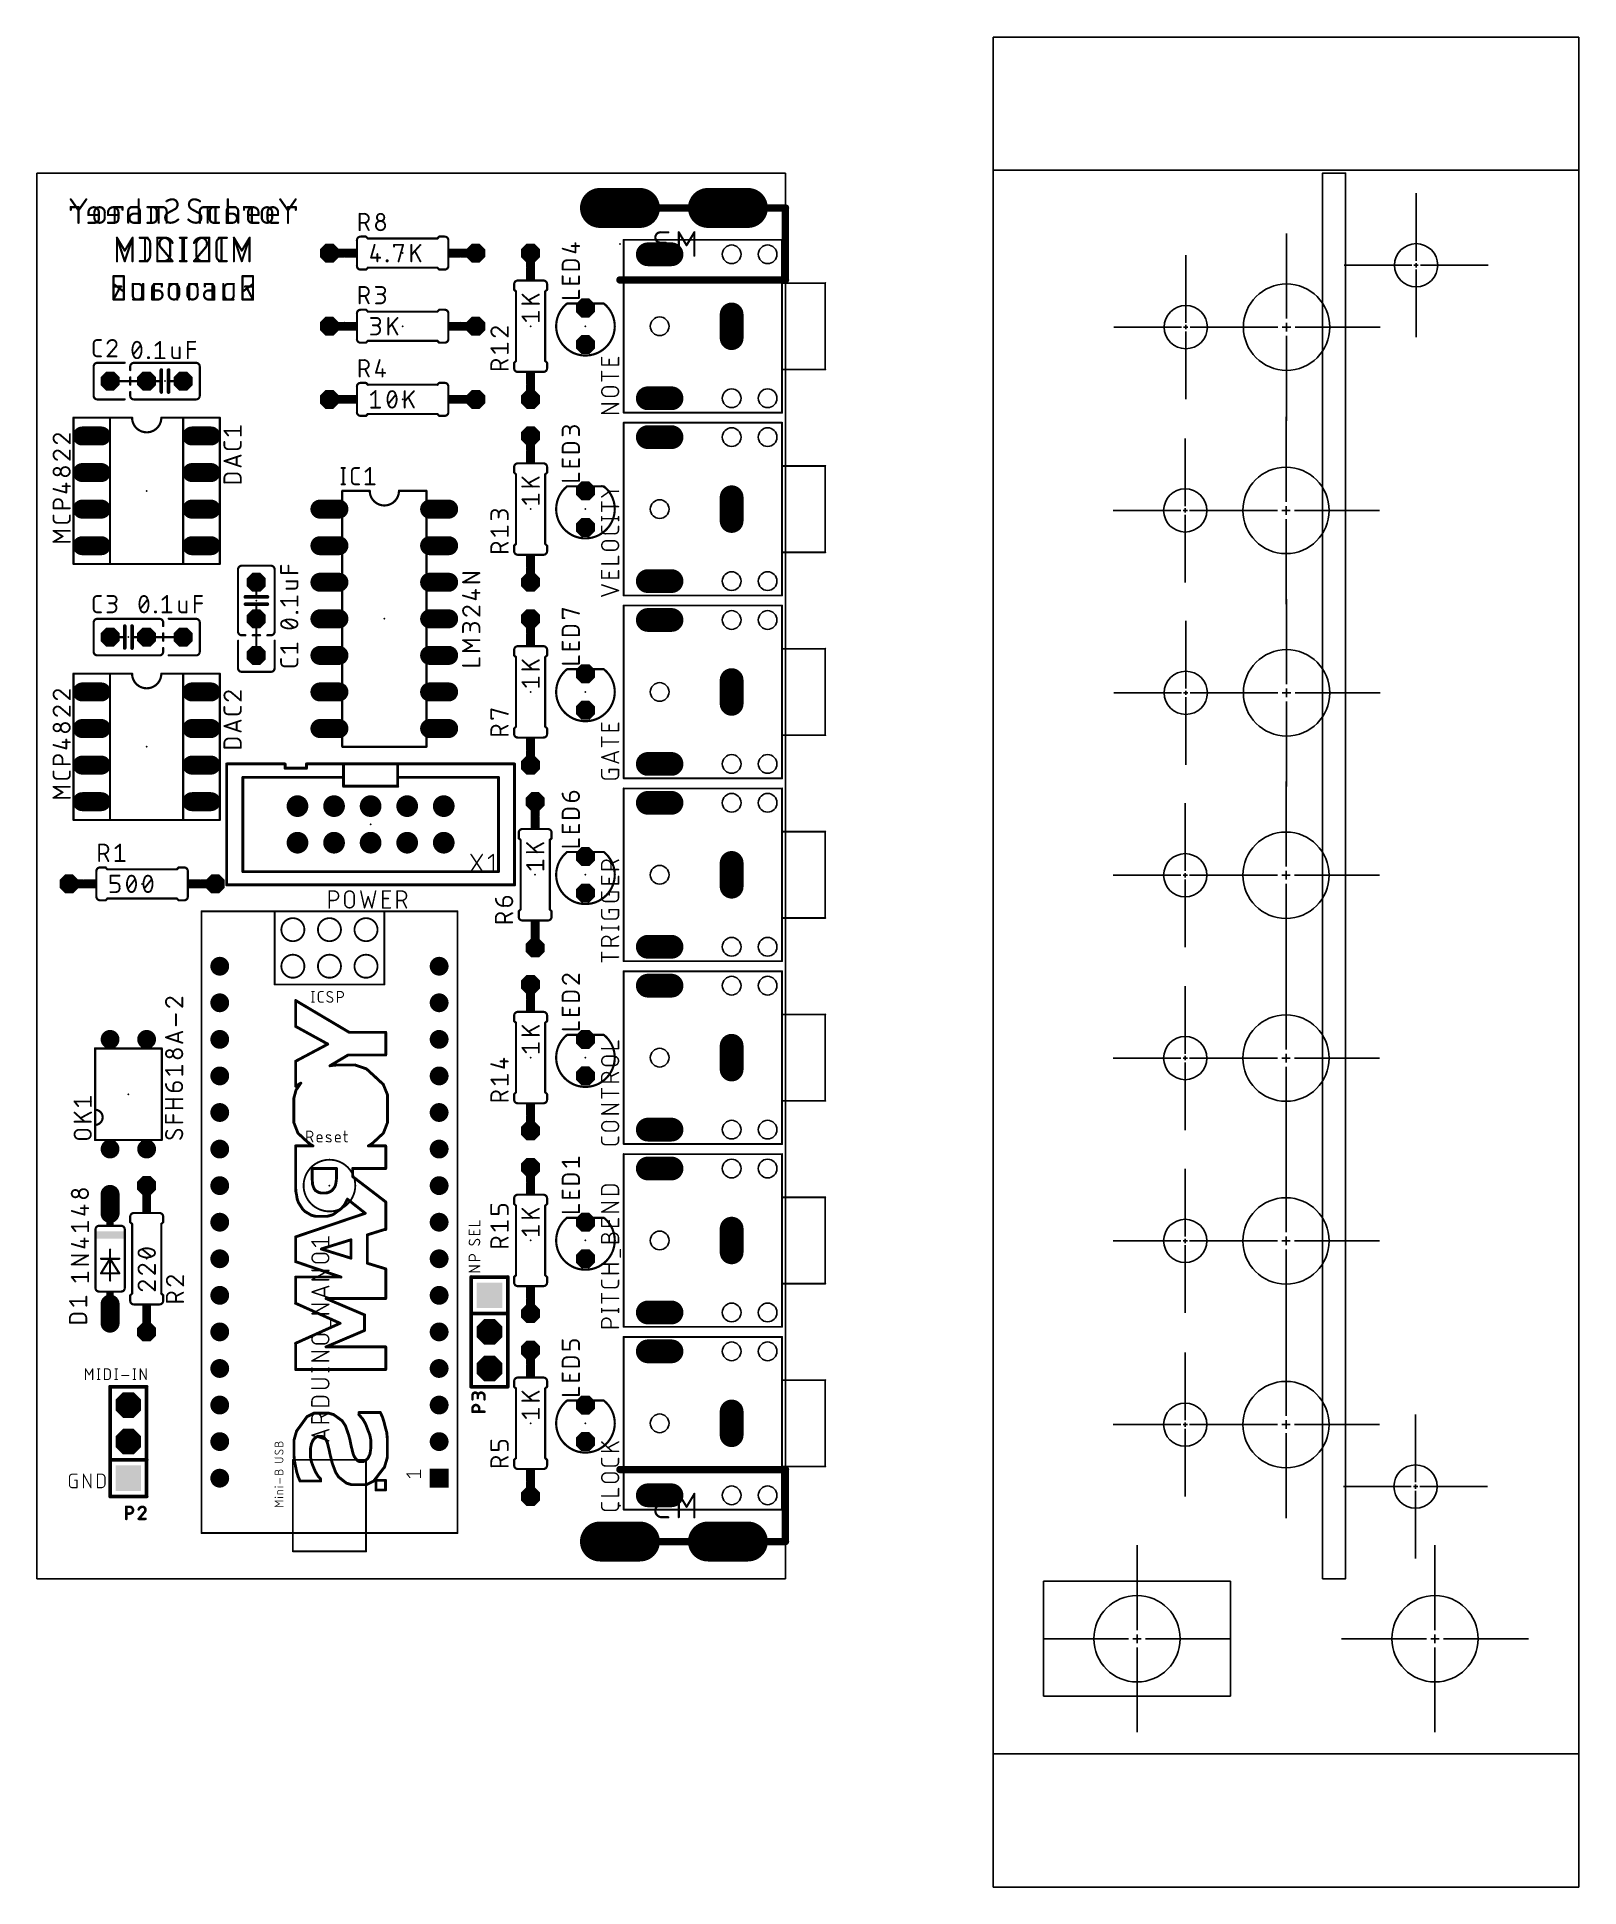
# Model space of a CAD drawing. Header units: millimetres. Extents: x 2963 to 3070, y 976 to 1104.
import ezdxf

# ---------------------------------------------------------------- set-up
doc = ezdxf.new("R2010")
doc.units = ezdxf.units.MM
doc.linetypes.add('CENTER2', pattern=[28.575, 19.05, -3.175, 3.175, -3.175])
for name, color, linetype in [('Drill Holes', 90, 'Continuous'), ('Outline', 92, 'Continuous'), ('PCB', 31, 'Continuous'), ('Rack inside', 210, 'Continuous')]:
    doc.layers.add(name, color=color, linetype=linetype)

# ---------------------------------------------------------------- blocks, each defined once
blk = doc.blocks.new('SQUAREP')
blk.add_solid([(-0.5, -0.5), (0.5, -0.5), (-0.5, 0.5), (0.5, 0.5)])
blk = doc.blocks.new('ROUNDP')
at = {"const_width": 0.5}
blk.add_lwpolyline([(0, -0.25, 1), (0, 0.25, 1), (0, -0.25)], format="xyb", dxfattribs=at)
blk = doc.blocks.new('OCTAGONP')
at = {"const_width": 0.5}
blk.add_lwpolyline([(-0.25, -0.1036), (-0.25, 0.1036), (-0.1036, 0.25), (0.1036, 0.25), (0.25, 0.1036), (0.25, -0.1036), (0.1036, -0.25), (-0.1036, -0.25), (-0.25, -0.1036), (-0.25, 0.1036)], dxfattribs=at)
blk = doc.blocks.new('LONGP100')
at = {"const_width": 1}
blk.add_lwpolyline([(-0.5, 0), (0.5, 0)], dxfattribs=at)
at = {"const_width": 0.5}
for points in [[(-0.5, 0.25, 1), (-0.5, -0.25)], [(0.5, -0.25, 1), (0.5, 0.25)]]:
    blk.add_lwpolyline(points, format="xyb", dxfattribs=at)
blk = doc.blocks.new('RECT')
blk.add_solid([(-0.5, -0.5), (0.5, -0.5), (-0.5, 0.5), (0.5, 0.5)])
blk = doc.blocks.new('*U22')
at = {"color": 0, "linetype": 'CENTER2', "transparency": 16777216}
for p, q in [((0, 0.6), (0, 6.5)), ((-6.5, 0), (-0.6, 0)), ((0.6, 0), (6.5, 0)), ((0, -6.5), (0, -0.6))]:
    blk.add_line(p, q, dxfattribs=at)
at = {"color": 0, "linetype": 'Continuous', "transparency": 16777216}
for p, q in [((-0.3, 0), (0.3, 0)), ((0, -0.3), (0, 0.3))]:
    blk.add_line(p, q, dxfattribs=at)
blk = doc.blocks.new('*U23')
at = {"color": 0, "linetype": 'CENTER2', "transparency": 16777216}
for p, q in [((0, 0.3), (0, 5)), ((-5, 0), (-0.3, 0)), ((0.3, 0), (5, 0)), ((0, -5), (0, -0.3))]:
    blk.add_line(p, q, dxfattribs=at)
at = {"color": 0, "linetype": 'Continuous', "transparency": 16777216}
for p, q in [((-0.15, 0), (0.15, 0)), ((0, -0.15), (0, 0.15))]:
    blk.add_line(p, q, dxfattribs=at)
blk = doc.blocks.new('*U24')
at = {"color": 0, "linetype": 'CENTER2', "transparency": 16777216}
for p, q in [((0, 0.3), (0, 5)), ((-5, 0), (-0.3, 0)), ((0.3, 0), (5, 0)), ((0, -5), (0, -0.3))]:
    blk.add_line(p, q, dxfattribs=at)
at = {"color": 0, "linetype": 'Continuous', "transparency": 16777216}
for p, q in [((-0.15, 0), (0.15, 0)), ((0, -0.15), (0, 0.15))]:
    blk.add_line(p, q, dxfattribs=at)
blk = doc.blocks.new('*U25')
at = {"color": 0, "linetype": 'CENTER2', "transparency": 16777216}
for p, q in [((0, 0.6), (0, 6.5)), ((-6.5, 0), (-0.6, 0)), ((0.6, 0), (6.5, 0)), ((0, -6.5), (0, -0.6))]:
    blk.add_line(p, q, dxfattribs=at)
at = {"color": 0, "linetype": 'Continuous', "transparency": 16777216}
for p, q in [((-0.3, 0), (0.3, 0)), ((0, -0.3), (0, 0.3))]:
    blk.add_line(p, q, dxfattribs=at)
blk = doc.blocks.new('*U26')
at = {"color": 0, "linetype": 'CENTER2', "transparency": 16777216}
for p, q in [((0, 0.3), (0, 5)), ((-5, 0), (-0.3, 0)), ((0.3, 0), (5, 0)), ((0, -5), (0, -0.3))]:
    blk.add_line(p, q, dxfattribs=at)
at = {"color": 0, "linetype": 'Continuous', "transparency": 16777216}
for p, q in [((-0.15, 0), (0.15, 0)), ((0, -0.15), (0, 0.15))]:
    blk.add_line(p, q, dxfattribs=at)
blk = doc.blocks.new('*U27')
at = {"color": 0, "linetype": 'CENTER2', "transparency": 16777216}
for p, q in [((0, 0.6), (0, 6.5)), ((-6.5, 0), (-0.6, 0)), ((0.6, 0), (6.5, 0)), ((0, -6.5), (0, -0.6))]:
    blk.add_line(p, q, dxfattribs=at)
at = {"color": 0, "linetype": 'Continuous', "transparency": 16777216}
for p, q in [((-0.3, 0), (0.3, 0)), ((0, -0.3), (0, 0.3))]:
    blk.add_line(p, q, dxfattribs=at)
blk = doc.blocks.new('*U28')
at = {"color": 0, "linetype": 'CENTER2', "transparency": 16777216}
for p, q in [((0, 0.3), (0, 5)), ((-5, 0), (-0.3, 0)), ((0.3, 0), (5, 0)), ((0, -5), (0, -0.3))]:
    blk.add_line(p, q, dxfattribs=at)
at = {"color": 0, "linetype": 'Continuous', "transparency": 16777216}
for p, q in [((-0.15, 0), (0.15, 0)), ((0, -0.15), (0, 0.15))]:
    blk.add_line(p, q, dxfattribs=at)
blk = doc.blocks.new('*U29')
at = {"color": 0, "linetype": 'CENTER2', "transparency": 16777216}
for p, q in [((0, 0.6), (0, 6.5)), ((-6.5, 0), (-0.6, 0)), ((0.6, 0), (6.5, 0)), ((0, -6.5), (0, -0.6))]:
    blk.add_line(p, q, dxfattribs=at)
at = {"color": 0, "linetype": 'Continuous', "transparency": 16777216}
for p, q in [((-0.3, 0), (0.3, 0)), ((0, -0.3), (0, 0.3))]:
    blk.add_line(p, q, dxfattribs=at)
blk = doc.blocks.new('*U30')
at = {"color": 0, "linetype": 'CENTER2', "transparency": 16777216}
for p, q in [((0, 0.3), (0, 5)), ((-5, 0), (-0.3, 0)), ((0.3, 0), (5, 0)), ((0, -5), (0, -0.3))]:
    blk.add_line(p, q, dxfattribs=at)
at = {"color": 0, "linetype": 'Continuous', "transparency": 16777216}
for p, q in [((-0.15, 0), (0.15, 0)), ((0, -0.15), (0, 0.15))]:
    blk.add_line(p, q, dxfattribs=at)
blk = doc.blocks.new('*U31')
at = {"color": 0, "linetype": 'CENTER2', "transparency": 16777216}
for p, q in [((0, 0.3), (0, 5)), ((-5, 0), (-0.3, 0)), ((0.3, 0), (5, 0)), ((0, -5), (0, -0.3))]:
    blk.add_line(p, q, dxfattribs=at)
at = {"color": 0, "linetype": 'Continuous', "transparency": 16777216}
for p, q in [((-0.15, 0), (0.15, 0)), ((0, -0.15), (0, 0.15))]:
    blk.add_line(p, q, dxfattribs=at)
blk = doc.blocks.new('*U32')
at = {"color": 0, "linetype": 'CENTER2', "transparency": 16777216}
for p, q in [((0, 0.6), (0, 6.5)), ((-6.5, 0), (-0.6, 0)), ((0.6, 0), (6.5, 0)), ((0, -6.5), (0, -0.6))]:
    blk.add_line(p, q, dxfattribs=at)
at = {"color": 0, "linetype": 'Continuous', "transparency": 16777216}
for p, q in [((-0.3, 0), (0.3, 0)), ((0, -0.3), (0, 0.3))]:
    blk.add_line(p, q, dxfattribs=at)
blk = doc.blocks.new('*U33')
at = {"color": 0, "linetype": 'CENTER2', "transparency": 16777216}
for p, q in [((0, 0.6), (0, 6.5)), ((-6.5, 0), (-0.6, 0)), ((0.6, 0), (6.5, 0)), ((0, -6.5), (0, -0.6))]:
    blk.add_line(p, q, dxfattribs=at)
at = {"color": 0, "linetype": 'Continuous', "transparency": 16777216}
for p, q in [((-0.3, 0), (0.3, 0)), ((0, -0.3), (0, 0.3))]:
    blk.add_line(p, q, dxfattribs=at)
blk = doc.blocks.new('*U34')
at = {"color": 0, "linetype": 'CENTER2', "transparency": 16777216}
for p, q in [((0, 0.3), (0, 5)), ((-5, 0), (-0.3, 0)), ((0.3, 0), (5, 0)), ((0, -5), (0, -0.3))]:
    blk.add_line(p, q, dxfattribs=at)
at = {"color": 0, "linetype": 'Continuous', "transparency": 16777216}
for p, q in [((-0.15, 0), (0.15, 0)), ((0, -0.15), (0, 0.15))]:
    blk.add_line(p, q, dxfattribs=at)
blk = doc.blocks.new('*U35')
at = {"color": 0, "linetype": 'CENTER2', "transparency": 16777216}
for p, q in [((0, 0.6), (0, 6.5)), ((-6.5, 0), (-0.6, 0)), ((0.6, 0), (6.5, 0)), ((0, -6.5), (0, -0.6))]:
    blk.add_line(p, q, dxfattribs=at)
at = {"color": 0, "linetype": 'Continuous', "transparency": 16777216}
for p, q in [((-0.3, 0), (0.3, 0)), ((0, -0.3), (0, 0.3))]:
    blk.add_line(p, q, dxfattribs=at)
blk = doc.blocks.new('*U36')
at = {"color": 0, "linetype": 'CENTER2', "transparency": 16777216}
for p, q in [((0, 0.6), (0, 6.5)), ((-6.5, 0), (-0.6, 0)), ((0.6, 0), (6.5, 0)), ((0, -6.5), (0, -0.6))]:
    blk.add_line(p, q, dxfattribs=at)
at = {"color": 0, "linetype": 'Continuous', "transparency": 16777216}
for p, q in [((-0.3, 0), (0.3, 0)), ((0, -0.3), (0, 0.3))]:
    blk.add_line(p, q, dxfattribs=at)
blk = doc.blocks.new('*U37')
at = {"color": 0, "linetype": 'CENTER2', "transparency": 16777216}
for p, q in [((0, 0.3), (0, 5)), ((-5, 0), (-0.3, 0)), ((0.3, 0), (5, 0)), ((0, -5), (0, -0.3))]:
    blk.add_line(p, q, dxfattribs=at)
at = {"color": 0, "linetype": 'Continuous', "transparency": 16777216}
for p, q in [((-0.15, 0), (0.15, 0)), ((0, -0.15), (0, 0.15))]:
    blk.add_line(p, q, dxfattribs=at)
blk = doc.blocks.new('*U38')
at = {"color": 0, "linetype": 'CENTER2', "transparency": 16777216}
for p, q in [((0, 0.3), (0, 5)), ((-5, 0), (-0.3, 0)), ((0.3, 0), (5, 0)), ((0, -5), (0, -0.3))]:
    blk.add_line(p, q, dxfattribs=at)
at = {"color": 0, "linetype": 'Continuous', "transparency": 16777216}
for p, q in [((-0.15, 0), (0.15, 0)), ((0, -0.15), (0, 0.15))]:
    blk.add_line(p, q, dxfattribs=at)
blk = doc.blocks.new('*U39')
at = {"color": 0, "linetype": 'CENTER2', "transparency": 16777216}
for p, q in [((0, 0.6), (0, 6.5)), ((-6.5, 0), (-0.6, 0)), ((0.6, 0), (6.5, 0)), ((0, -6.5), (0, -0.6))]:
    blk.add_line(p, q, dxfattribs=at)
at = {"color": 0, "linetype": 'Continuous', "transparency": 16777216}
for p, q in [((-0.3, 0), (0.3, 0)), ((0, -0.3), (0, 0.3))]:
    blk.add_line(p, q, dxfattribs=at)

msp = doc.modelspace()

# ---------------------------------------------------------------- linework, layer by layer
for p, q in [((3045.99, 996.92), (3032.99, 996.92)), ((3032.99, 996.92), (3032.99, 992.92)), ((3045.99, 988.92), (3045.99, 996.92)), ((3032.99, 992.92), (3032.99, 988.92)), ((3032.99, 988.92), (3045.99, 988.92))]:
    msp.add_line(p, q)
at = {"layer": 'Drill Holes'}
for centre, radius in [((3058.88, 1088.32), 1.5), ((3049.88, 1084.02), 3), ((3042.88, 1084.02), 1.5), ((3049.84, 1071.29), 3), ((3042.84, 1071.29), 1.5), ((3049.88, 1058.62), 3), ((3042.88, 1058.62), 1.5), ((3049.84, 1045.95), 3), ((3042.84, 1045.95), 1.5), ((3049.84, 1033.25), 3), ((3042.84, 1033.25), 1.5), ((3049.84, 1020.55), 3), ((3042.84, 1020.55), 1.5), ((3049.84, 1007.79), 3), ((3042.84, 1007.79), 1.5), ((3058.84, 1003.49), 1.5), ((3039.49, 992.92), 3), ((3060.19, 992.92), 3)]:
    msp.add_circle(centre, radius, dxfattribs=at)
at = {"layer": 'Outline'}
for p, q in [((3029.49, 1104.17), (3070.19, 1104.17)), ((3029.49, 975.67), (3029.49, 1104.17)), ((3070.19, 975.67), (3070.19, 1104.17)), ((3070.19, 975.67), (3029.49, 975.67))]:
    msp.add_line(p, q, dxfattribs=at)
at = {"layer": 'PCB'}
for p, q in [((3015.07, 1094.72), (2963.07, 1094.72)), ((2963.07, 1094.72), (2963.07, 997.09)), ((3015.07, 997.09), (3015.07, 1094.72)), ((2963.07, 997.09), (3015.07, 997.09))]:
    msp.add_line(p, q, dxfattribs=at)
msp.add_lwpolyline([(3052.38, 997.09), (3053.98, 997.09), (3053.98, 1094.72), (3052.38, 1094.72), (3052.38, 1084.02)], close=True, dxfattribs=at)
for points, const_width in [([(2965.42, 1092.9), (2965.96, 1092.13)], 0.152), ([(2965.96, 1092.36), (2965.42, 1092.36)], 0.152), ([(2965.42, 1092.36), (2965.42, 1092.17)], 0.152), ([(2965.96, 1092.13), (2966.5, 1092.9)], 0.152), ([(2965.96, 1091.27), (2965.96, 1092.36)], 0.152), ([(2968.47, 1091.27), (2968.47, 1092.36)], 0.152), ([(2968.47, 1092.36), (2969.01, 1092.36)], 0.152), ([(2969.01, 1092.36), (2969.01, 1092.17)], 0.152), ([(2969.95, 1092.36), (2969.59, 1092.36)], 0.152), ([(2970.14, 1092.36), (2969.68, 1092.36)], 0.152), ([(2970.14, 1091.27), (2970.14, 1092.9)], 0.152), ([(2971.11, 1092.36), (2970.75, 1092.36)], 0.152), ([(2970.99, 1091.27), (2970.99, 1092.36)], 0.152), ([(2970.99, 1092.36), (2971.81, 1092.36)], 0.152), ([(2971.53, 1091.27), (2971.53, 1092.36)], 0.152), ([(2972.16, 1091.95), (2972.66, 1092.22)], 0.152), ([(2974.31, 1091.95), (2973.81, 1092.22)], 0.152), ([(2975.48, 1092.36), (2974.66, 1092.36)], 0.152), ([(2974.93, 1091.27), (2974.93, 1092.36)], 0.152), ([(2975.35, 1092.36), (2975.72, 1092.36)], 0.152), ([(2975.48, 1091.27), (2975.48, 1092.36)], 0.152), ([(2976.33, 1091.27), (2976.33, 1092.9)], 0.152), ([(2976.33, 1092.36), (2976.78, 1092.36)], 0.152), ([(2976.52, 1092.36), (2976.88, 1092.36)], 0.152), ([(2978, 1092.36), (2977.45, 1092.36)], 0.152), ([(2977.45, 1092.36), (2977.45, 1092.17)], 0.152), ([(2978, 1091.27), (2978, 1092.36)], 0.152), ([(2980.51, 1092.13), (2979.97, 1092.9)], 0.152), ([(2981.05, 1092.9), (2980.51, 1092.13)], 0.152), ([(2980.51, 1091.27), (2980.51, 1092.36)], 0.152), ([(2980.51, 1092.36), (2981.05, 1092.36)], 0.152), ([(2981.05, 1092.36), (2981.05, 1092.17)], 0.152), ([(3015.07, 1092.3), (3003.57, 1092.3)], 0.508), ([(3015.07, 1087.3), (3015.07, 1092.3)], 0.508), ([(2965.96, 1091.27), (2965.96, 1092.13)], 0.152), ([(2966.65, 1091.99), (2966.65, 1091.81)], 0.152), ([(2966.65, 1091.81), (2967.37, 1091.81)], 0.152), ([(2966.65, 1091.27), (2967.1, 1091.27)], 0.152), ([(2967.06, 1091.63), (2967.06, 1091.99)], 0.152), ([(2967.37, 1091.54), (2967.37, 1091.99)], 0.152), ([(2967.78, 1091.99), (2967.78, 1091.63)], 0.152), ([(2968.01, 1091.99), (2968.01, 1091.81)], 0.152), ([(2968.01, 1091.81), (2968.73, 1091.81)], 0.152), ([(2968.01, 1091.27), (2968.46, 1091.27)], 0.152), ([(2968.73, 1091.54), (2968.73, 1091.99)], 0.152), ([(2969.41, 1092.08), (2969.41, 1091.27)], 0.152), ([(2970.22, 1091.9), (2969.81, 1091.9)], 0.152), ([(2969.81, 1091.27), (2970.22, 1091.27)], 0.152), ([(2970.22, 1091.27), (2970.22, 1092.08)], 0.152), ([(2970.75, 1091.27), (2971.11, 1091.27)], 0.152), ([(2971.39, 1091.54), (2971.39, 1092.08)], 0.152), ([(2972.08, 1092.08), (2972.08, 1091.27)], 0.152), ([(2974.39, 1092.08), (2974.39, 1091.27)], 0.152), ([(2975.08, 1091.54), (2975.08, 1092.08)], 0.152), ([(2975.72, 1091.27), (2975.35, 1091.27)], 0.152), ([(2976.25, 1091.27), (2976.25, 1092.08)], 0.152), ([(2976.25, 1091.9), (2976.65, 1091.9)], 0.152), ([(2976.65, 1091.27), (2976.25, 1091.27)], 0.152), ([(2977.05, 1092.08), (2977.05, 1091.27)], 0.152), ([(2977.74, 1091.54), (2977.74, 1091.99)], 0.152), ([(2978.46, 1091.81), (2977.74, 1091.81)], 0.152), ([(2978.46, 1091.27), (2978.01, 1091.27)], 0.152), ([(2978.46, 1091.99), (2978.46, 1091.81)], 0.152), ([(2978.69, 1091.99), (2978.69, 1091.63)], 0.152), ([(2979.09, 1091.54), (2979.09, 1091.99)], 0.152), ([(2979.82, 1091.81), (2979.09, 1091.81)], 0.152), ([(2979.82, 1091.27), (2979.36, 1091.27)], 0.152), ([(2979.41, 1091.63), (2979.41, 1091.99)], 0.152), ([(2979.82, 1091.99), (2979.82, 1091.81)], 0.152), ([(2980.51, 1091.27), (2980.51, 1092.13)], 0.152), ([(2985.49, 1090.75), (2985.49, 1091.89)], 0.127), ([(2985.49, 1091.89), (2985.81, 1091.89)], 0.127), ([(2985.81, 1091.26), (2985.49, 1091.26)], 0.127), ([(2986.12, 1090.75), (2985.87, 1091.26)], 0.127), ([(2968.63, 1088.6), (2968.63, 1090.23)], 0.152), ([(2968.63, 1090.23), (2969.17, 1089.33)], 0.152), ([(2969.17, 1088.6), (2968.63, 1090.23)], 0.152), ([(2969.17, 1089.33), (2969.71, 1090.23)], 0.152), ([(2969.71, 1090.23), (2969.17, 1088.6)], 0.152), ([(2969.71, 1090.23), (2969.71, 1088.6)], 0.152), ([(2970.57, 1090.23), (2970.21, 1090.23)], 0.152), ([(2970.4, 1090.23), (2970.76, 1090.23)], 0.152), ([(2970.58, 1090.23), (2970.58, 1088.6)], 0.152), ([(2970.93, 1088.97), (2970.93, 1089.87)], 0.152), ([(2971.43, 1088.6), (2971.43, 1090.23)], 0.152), ([(2971.43, 1090.23), (2971.88, 1090.23)], 0.152), ([(2972.33, 1089.78), (2972.33, 1089.06)], 0.152), ([(2973, 1090.23), (2973.36, 1090.23)], 0.152), ([(2973.47, 1090.23), (2973.11, 1090.23)], 0.152), ([(2973.18, 1090.23), (2973.18, 1088.6)], 0.152), ([(2973.29, 1090.23), (2973.29, 1088.6)], 0.152), ([(2974.14, 1089.78), (2974.14, 1089.06)], 0.152), ([(2975.04, 1090.23), (2974.59, 1090.23)], 0.152), ([(2975.04, 1088.6), (2975.04, 1090.23)], 0.152), ([(2975.54, 1088.97), (2975.54, 1089.87)], 0.152), ([(2976.07, 1090.23), (2975.71, 1090.23)], 0.152), ([(2975.89, 1090.23), (2975.89, 1088.6)], 0.152), ([(2975.9, 1090.23), (2976.26, 1090.23)], 0.152), ([(2976.76, 1090.23), (2977.3, 1088.6)], 0.152), ([(2977.3, 1089.33), (2976.76, 1090.23)], 0.152), ([(2976.76, 1090.23), (2976.76, 1088.6)], 0.152), ([(2977.3, 1088.6), (2977.84, 1090.23)], 0.152), ([(2977.84, 1090.23), (2977.3, 1089.33)], 0.152), ([(2977.84, 1088.6), (2977.84, 1090.23)], 0.152), ([(2985.3, 1088.27), (2985.3, 1090.05)], 0.152), ([(2985.55, 1090.31), (2985.93, 1090.31)], 0.152), ([(2986.06, 1090.18), (2985.93, 1090.31)], 0.152), ([(2990.89, 1090.18), (2986.06, 1090.18)], 0.152), ([(2986.53, 1089.74), (2986.28, 1088.85)], 0.127), ([(2987.88, 1089.61), (2987.88, 1089.74)], 0.127), ([(2987.88, 1089.74), (2988.51, 1089.74)], 0.127), ([(2988.51, 1089.74), (2988.19, 1088.59)], 0.127), ([(2989.08, 1088.59), (2989.08, 1089.74)], 0.127), ([(2989.71, 1089.74), (2989.08, 1089.04)], 0.127), ([(2990.89, 1090.18), (2991.01, 1090.31)], 0.152), ([(2991.4, 1090.31), (2991.01, 1090.31)], 0.152), ([(2991.65, 1088.27), (2991.65, 1090.05)], 0.152), ([(3000.22, 1089.66), (3000.73, 1089.66)], 0.127), ([(3000.48, 1089.21), (3000.48, 1089.85)], 0.127), ([(3003.83, 1078.08), (3003.83, 1090.08)], 0.127), ([(3003.83, 1090.08), (3014.83, 1090.08)], 0.127), ([(3006.93, 1090.61), (3006.39, 1090.61)], 0.152), ([(3006.39, 1089.89), (3006.75, 1089.89)], 0.152), ([(3008.2, 1089.71), (3007.66, 1090.61)], 0.152), ([(3007.66, 1090.61), (3007.66, 1088.99)], 0.152), ([(3008.74, 1090.61), (3008.2, 1089.71)], 0.152), ([(3008.74, 1088.99), (3008.74, 1090.61)], 0.152), ([(3014.83, 1090.08), (3014.83, 1087.08)], 0.127), ([(2970.21, 1088.6), (2970.57, 1088.6)], 0.152), ([(2970.4, 1088.6), (2970.76, 1088.6)], 0.152), ([(2971.88, 1088.6), (2971.43, 1088.6)], 0.152), ([(2972.49, 1088.6), (2971.58, 1088.6)], 0.152), ([(2971.72, 1089.51), (2972.49, 1088.6)], 0.152), ([(2973, 1088.6), (2973.36, 1088.6)], 0.152), ([(2973.47, 1088.6), (2973.11, 1088.6)], 0.152), ([(2974.75, 1089.51), (2973.98, 1088.6)], 0.152), ([(2973.98, 1088.6), (2974.88, 1088.6)], 0.152), ([(2974.59, 1088.6), (2975.04, 1088.6)], 0.152), ([(2976.07, 1088.6), (2975.71, 1088.6)], 0.152), ([(2976.26, 1088.6), (2975.9, 1088.6)], 0.152), ([(2983.39, 1089.16), (2984.41, 1089.16)], 0.61), ([(2986.28, 1088.85), (2986.91, 1088.85)], 0.127), ([(2986.72, 1089.1), (2986.72, 1088.59)], 0.127), ([(2987.36, 1088.59), (2987.36, 1088.66)], 0.127), ([(2987.36, 1088.66), (2987.43, 1088.66)], 0.127), ([(2987.43, 1088.59), (2987.36, 1088.59)], 0.127), ([(2987.43, 1088.66), (2987.43, 1088.59)], 0.127), ([(2989.71, 1088.59), (2989.33, 1089.29)], 0.127), ([(2993.55, 1089.16), (2992.54, 1089.16)], 0.61), ([(2997.36, 1089.16), (2997.36, 1088.15)], 0.61), ([(2999.59, 1089.47), (3000.48, 1089.21)], 0.127), ([(2999.59, 1088.03), (2999.59, 1088.35)], 0.127), ([(2999.9, 1088.67), (3000.41, 1088.67)], 0.127), ([(3000.73, 1088.35), (3000.73, 1088.03)], 0.127), ([(3006.93, 1088.99), (3006.48, 1088.99)], 0.152), ([(2968.39, 1085.94), (2968.39, 1087.56)], 0.152), ([(2968.39, 1087.56), (2969.11, 1087.56)], 0.152), ([(2969.11, 1085.94), (2969.11, 1087.56)], 0.152), ([(2977.35, 1085.94), (2977.35, 1087.56)], 0.152), ([(2978.08, 1087.56), (2977.35, 1087.56)], 0.152), ([(2978.08, 1085.94), (2978.08, 1087.56)], 0.152), ([(2985.55, 1088.02), (2985.93, 1088.02)], 0.152), ([(2986.06, 1088.15), (2985.93, 1088.02)], 0.152), ([(2990.89, 1088.15), (2986.06, 1088.15)], 0.152), ([(2990.89, 1088.15), (2991.01, 1088.02)], 0.152), ([(2991.4, 1088.02), (2991.01, 1088.02)], 0.152), ([(2996.48, 1087.26), (2998.25, 1087.26)], 0.152), ([(3000.73, 1088.03), (2999.59, 1088.03)], 0.127), ([(2999.59, 1087.04), (2999.59, 1087.55)], 0.127), ([(3000.09, 1087.04), (3000.09, 1087.42)], 0.127), ([(3000.73, 1087.55), (3000.73, 1087.04)], 0.127), ([(3003.57, 1087.3), (3015.07, 1087.3)], 0.508), ([(3014.83, 1087.08), (3014.83, 1081.08)], 0.127), ([(3017.83, 1087.08), (3014.83, 1087.08)], 0.127), ([(3017.83, 1081.08), (3017.83, 1087.08)], 0.127), ([(2968.39, 1087.02), (2969.11, 1086.48)], 0.152), ([(2968.39, 1086.84), (2968.93, 1086.84)], 0.152), ([(2968.39, 1085.94), (2968.8, 1086.71)], 0.152), ([(2969.11, 1085.94), (2968.39, 1085.94)], 0.152), ([(2969.73, 1087.02), (2969.73, 1086.21)], 0.152), ([(2970.11, 1087.02), (2969.75, 1087.02)], 0.152), ([(2969.75, 1085.94), (2970.11, 1085.94)], 0.152), ([(2970, 1085.94), (2970.45, 1085.94)], 0.152), ([(2970.38, 1086.21), (2970.38, 1086.75)], 0.152), ([(2970.45, 1085.94), (2970.45, 1087.02)], 0.152), ([(2971.07, 1085.94), (2971.07, 1086.75)], 0.152), ([(2971.07, 1086.57), (2971.48, 1086.57)], 0.152), ([(2971.48, 1085.94), (2971.07, 1085.94)], 0.152), ([(2971.2, 1085.94), (2971.2, 1087.02)], 0.152), ([(2971.2, 1087.02), (2971.74, 1087.02)], 0.152), ([(2971.34, 1087.02), (2971.71, 1087.02)], 0.152), ([(2971.74, 1087.02), (2971.74, 1086.84)], 0.152), ([(2972.23, 1086.3), (2972.23, 1086.66)], 0.152), ([(2972.82, 1087.02), (2972.28, 1087.02)], 0.152), ([(2972.28, 1087.02), (2972.28, 1086.84)], 0.152), ([(2972.82, 1085.94), (2972.82, 1087.02)], 0.152), ([(2972.95, 1086.66), (2972.95, 1086.3)], 0.152), ([(2973.52, 1086.66), (2973.52, 1086.3)], 0.152), ([(2973.65, 1085.94), (2973.65, 1087.02)], 0.152), ([(2973.65, 1087.02), (2974.19, 1087.02)], 0.152), ([(2974.19, 1087.02), (2974.19, 1086.84)], 0.152), ([(2974.24, 1086.3), (2974.24, 1086.66)], 0.152), ([(2975.27, 1087.02), (2974.73, 1087.02)], 0.152), ([(2974.73, 1087.02), (2974.73, 1086.84)], 0.152), ([(2975.12, 1087.02), (2974.76, 1087.02)], 0.152), ([(2975.39, 1086.57), (2974.99, 1086.57)], 0.152), ([(2974.99, 1085.94), (2975.39, 1085.94)], 0.152), ([(2975.27, 1085.94), (2975.27, 1087.02)], 0.152), ([(2975.39, 1085.94), (2975.39, 1086.75)], 0.152), ([(2976.02, 1085.94), (2976.02, 1087.02)], 0.152), ([(2976.47, 1085.94), (2976.02, 1085.94)], 0.152), ([(2976.09, 1086.21), (2976.09, 1086.75)], 0.152), ([(2976.36, 1087.02), (2976.72, 1087.02)], 0.152), ([(2976.72, 1085.94), (2976.36, 1085.94)], 0.152), ([(2976.74, 1087.02), (2976.74, 1086.21)], 0.152), ([(2978.08, 1087.02), (2977.35, 1086.48)], 0.152), ([(2977.35, 1085.94), (2978.08, 1085.94)], 0.152), ([(2978.08, 1086.84), (2977.53, 1086.84)], 0.152), ([(2978.08, 1085.94), (2977.67, 1086.71)], 0.152), ([(2985.49, 1085.67), (2985.49, 1086.81)], 0.127), ([(2985.49, 1086.81), (2985.81, 1086.81)], 0.127), ([(2985.81, 1086.18), (2985.49, 1086.18)], 0.127), ([(2986.12, 1085.67), (2985.87, 1086.18)], 0.127), ([(2986.62, 1086.81), (2987.01, 1086.81)], 0.127), ([(2987.01, 1086.31), (2986.75, 1086.31)], 0.127), ([(2996.22, 1087), (2996.22, 1086.62)], 0.152), ([(2996.35, 1086.5), (2996.22, 1086.62)], 0.152), ([(2996.35, 1081.67), (2996.35, 1086.5)], 0.152), ([(2996.79, 1086.28), (2997.49, 1085.65)], 0.127), ([(2997.94, 1086.28), (2997.24, 1085.9)], 0.127), ([(2998.38, 1086.5), (2998.51, 1086.62)], 0.152), ([(2998.38, 1081.67), (2998.38, 1086.5)], 0.152), ([(2998.51, 1087), (2998.51, 1086.62)], 0.152), ([(3000.73, 1087.04), (2999.59, 1087.04)], 0.127), ([(2999.59, 1086.05), (3000.73, 1086.05)], 0.127), ([(3000.73, 1086.05), (3000.73, 1086.56)], 0.127), ([(2985.3, 1084.97), (2985.3, 1083.19)], 0.152), ([(2985.55, 1085.23), (2985.93, 1085.23)], 0.152), ([(2986.06, 1085.1), (2985.93, 1085.23)], 0.152), ([(2986.06, 1085.1), (2990.89, 1085.1)], 0.152), ([(2986.28, 1084.66), (2986.66, 1084.66)], 0.127), ([(2986.62, 1085.67), (2986.94, 1085.67)], 0.127), ([(2987.48, 1083.51), (2987.48, 1084.66)], 0.127), ([(2988.11, 1084.66), (2987.48, 1083.96)], 0.127), ([(2990.89, 1085.1), (2991.01, 1085.23)], 0.152), ([(2991.4, 1085.23), (2991.01, 1085.23)], 0.152), ([(2991.65, 1084.97), (2991.65, 1083.19)], 0.152), ([(2997.94, 1085.65), (2996.79, 1085.65)], 0.127), ([(2997.05, 1084.45), (2996.79, 1084.76)], 0.127), ([(2996.79, 1084.76), (2997.94, 1084.76)], 0.127), ([(2997.94, 1084.45), (2997.94, 1085.08)], 0.127), ([(3002.44, 1085.66), (2999.9, 1085.66)], 0.152), ([(2983.39, 1084.08), (2984.41, 1084.08)], 0.61), ([(2986.28, 1083.51), (2986.59, 1083.51)], 0.127), ([(2986.66, 1084.15), (2986.4, 1084.15)], 0.127), ([(2988.11, 1083.51), (2987.73, 1084.21)], 0.127), ([(2993.55, 1084.08), (2992.54, 1084.08)], 0.61), ([(2995.14, 1083.92), (2995.78, 1083.38)], 0.127), ([(2995.78, 1083.38), (2995.78, 1084.01)], 0.127), ([(2967.01, 1082.24), (2967.01, 1082.88)], 0.127), ([(2967.27, 1083.13), (2967.52, 1083.13)], 0.127), ([(2967.52, 1081.99), (2967.27, 1081.99)], 0.127), ([(2968.51, 1082.62), (2967.97, 1081.99)], 0.127), ([(2967.97, 1081.99), (2968.6, 1081.99)], 0.127), ([(2969.76, 1082.12), (2970.27, 1082.75)], 0.127), ([(2970.79, 1081.86), (2970.79, 1081.92)], 0.127), ([(2970.79, 1081.92), (2970.85, 1081.92)], 0.127), ([(2970.85, 1081.92), (2970.85, 1081.86)], 0.127), ([(2971.3, 1082.75), (2971.62, 1083)], 0.127), ([(2971.62, 1083), (2971.62, 1081.86)], 0.127), ([(2972.47, 1082.62), (2972.47, 1082.05)], 0.127), ([(2972.98, 1081.86), (2972.98, 1082.62)], 0.127), ([(2973.55, 1081.86), (2973.55, 1083)], 0.127), ([(2973.55, 1083), (2974.06, 1083)], 0.127), ([(2973.55, 1082.5), (2974.06, 1082.5)], 0.127), ([(2985.55, 1082.94), (2985.93, 1082.94)], 0.152), ([(2986.06, 1083.07), (2985.93, 1082.94)], 0.152), ([(2986.06, 1083.07), (2990.89, 1083.07)], 0.152), ([(2990.89, 1083.07), (2991.01, 1082.94)], 0.152), ([(2991.4, 1082.94), (2991.01, 1082.94)], 0.152), ([(2994.89, 1082.23), (2994.63, 1082.55)], 0.127), ([(2994.63, 1082.55), (2995.78, 1082.55)], 0.127), ([(2995.78, 1082.23), (2995.78, 1082.87)], 0.127), ([(2967.01, 1079.26), (2967.01, 1081.29)], 0.152), ([(2967.27, 1081.54), (2969.17, 1081.54)], 0.152), ([(2969.55, 1081.04), (2969.55, 1081.29)], 0.152), ([(2969.81, 1081.54), (2974.12, 1081.54)], 0.152), ([(2970.85, 1081.86), (2970.79, 1081.86)], 0.127), ([(2971.3, 1081.86), (2971.94, 1081.86)], 0.127), ([(2971.71, 1080.27), (2971.71, 1081.04)], 0.254), ([(2972.22, 1080.27), (2972.22, 1081.04)], 0.254), ([(2972.66, 1081.86), (2972.98, 1081.86)], 0.127), ([(2974.38, 1079.26), (2974.38, 1081.29)], 0.152), ([(2985.49, 1080.59), (2985.49, 1081.73)], 0.127), ([(2985.49, 1081.73), (2985.81, 1081.73)], 0.127), ([(2985.81, 1081.1), (2985.49, 1081.1)], 0.127), ([(2986.12, 1080.59), (2985.87, 1081.1)], 0.127), ([(2986.88, 1081.73), (2986.62, 1080.85)], 0.127), ([(2986.62, 1080.85), (2987.26, 1080.85)], 0.127), ([(2987.07, 1081.1), (2987.07, 1080.59)], 0.127), ([(2994.63, 1081.1), (2994.63, 1081.42)], 0.127), ([(2995.78, 1081.1), (2994.63, 1081.1)], 0.127), ([(2995.78, 1081.73), (2995.27, 1081.48)], 0.127), ([(2995.27, 1081.42), (2995.27, 1081.1)], 0.127), ([(2996.35, 1081.67), (2996.22, 1081.54)], 0.152), ([(2996.22, 1081.16), (2996.22, 1081.54)], 0.152), ([(2996.48, 1080.91), (2998.25, 1080.91)], 0.152), ([(2998.38, 1081.67), (2998.51, 1081.54)], 0.152), ([(2998.51, 1081.16), (2998.51, 1081.54)], 0.152), ([(3002.3, 1081.39), (3002.3, 1081.91)], 0.102), ([(3003.47, 1081.39), (3002.3, 1081.39)], 0.102), ([(3002.3, 1080.29), (3002.3, 1080.94)], 0.102), ([(3002.82, 1081.39), (3002.82, 1081.78)], 0.102), ([(3003.47, 1081.91), (3003.47, 1081.39)], 0.102), ([(3014.83, 1081.08), (3014.83, 1078.08)], 0.127), ([(3017.83, 1081.08), (3014.83, 1081.08)], 0.127), ([(2969.17, 1080.27), (2968.66, 1080.27)], 0.152), ([(2969.68, 1080.27), (2969.17, 1080.27)], 0.152), ([(2969.55, 1080.02), (2969.55, 1080.53)], 0.152), ([(2969.55, 1079.26), (2969.55, 1079.51)], 0.152), ([(2970.19, 1080.27), (2969.68, 1080.27)], 0.152), ([(2971.2, 1080.27), (2971.58, 1080.27)], 0.152), ([(2971.58, 1080.27), (2971.71, 1080.27)], 0.152), ([(2971.71, 1080.27), (2971.71, 1079.51)], 0.254), ([(2972.22, 1079.51), (2972.22, 1080.27)], 0.254), ([(2972.22, 1080.27), (2972.35, 1080.27)], 0.152), ([(2972.35, 1080.27), (2972.73, 1080.27)], 0.152), ([(2985.3, 1078.11), (2985.3, 1079.89)], 0.152), ([(2985.55, 1080.15), (2985.93, 1080.15)], 0.152), ([(2986.06, 1080.02), (2985.93, 1080.15)], 0.152), ([(2990.89, 1080.02), (2986.06, 1080.02)], 0.152), ([(2986.28, 1079.32), (2986.59, 1079.58)], 0.127), ([(2986.59, 1079.58), (2986.59, 1078.43)], 0.127), ([(2988.62, 1078.43), (2988.62, 1079.58)], 0.127), ([(2989.26, 1079.58), (2988.62, 1078.88)], 0.127), ([(2990.89, 1080.02), (2991.01, 1080.15)], 0.152), ([(2991.4, 1080.15), (2991.01, 1080.15)], 0.152), ([(2991.65, 1078.11), (2991.65, 1079.89)], 0.152), ([(2997.36, 1079), (2997.36, 1080.02)], 0.61), ([(3003.47, 1080.61), (3002.3, 1080.61)], 0.102), ([(3002.63, 1079.87), (3003.15, 1079.87)], 0.102), ([(2969.17, 1079), (2967.27, 1079)], 0.152), ([(2974.12, 1079), (2969.81, 1079)], 0.152), ([(2983.39, 1079), (2984.41, 1079)], 0.61), ([(2986.28, 1078.43), (2986.91, 1078.43)], 0.127), ([(2987.48, 1078.69), (2987.99, 1079.32)], 0.127), ([(2989.26, 1078.43), (2988.87, 1079.13)], 0.127), ([(2993.55, 1079), (2992.54, 1079)], 0.61), ([(3002.3, 1078.04), (3003.47, 1078.69)], 0.102), ([(3003.47, 1078.69), (3002.3, 1078.69)], 0.102), ([(3003.15, 1079.22), (3002.63, 1079.22)], 0.102), ([(3014.83, 1078.08), (3003.83, 1078.08)], 0.127), ([(2965.61, 1077.73), (2965.61, 1067.57)], 0.152), ([(2965.61, 1077.73), (2968.15, 1077.73)], 0.152), ([(2968.15, 1077.73), (2968.15, 1067.57)], 0.152), ([(2968.15, 1077.73), (2969.68, 1077.73)], 0.152), ([(2973.23, 1077.73), (2971.71, 1077.73)], 0.152), ([(2975.77, 1077.73), (2973.23, 1077.73)], 0.152), ([(2973.23, 1077.73), (2973.23, 1067.57)], 0.152), ([(2975.77, 1067.57), (2975.77, 1077.73)], 0.152), ([(2976.35, 1076.5), (2976.09, 1076.82)], 0.127), ([(2976.09, 1076.82), (2977.23, 1076.82)], 0.127), ([(2977.23, 1076.5), (2977.23, 1077.14)], 0.127), ([(2985.55, 1077.86), (2985.93, 1077.86)], 0.152), ([(2986.06, 1077.99), (2985.93, 1077.86)], 0.152), ([(2990.89, 1077.99), (2986.06, 1077.99)], 0.152), ([(2990.89, 1077.99), (2991.01, 1077.86)], 0.152), ([(2991.4, 1077.86), (2991.01, 1077.86)], 0.152), ([(2999.59, 1076.51), (2999.59, 1076.89)], 0.127), ([(3000.09, 1076.89), (3000.09, 1076.64)], 0.127), ([(3000.73, 1076.51), (3000.73, 1076.83)], 0.127), ([(3003.47, 1078.04), (3002.3, 1078.04)], 0.102), ([(3003.83, 1065.38), (3003.83, 1077.38)], 0.127), ([(3003.83, 1077.38), (3014.83, 1077.38)], 0.127), ([(3014.83, 1077.38), (3014.83, 1074.38)], 0.127), ([(2964.73, 1076.5), (2965.36, 1075.96)], 0.127), ([(2965.36, 1075.96), (2965.36, 1076.59)], 0.127), ([(2976.09, 1075.8), (2976.09, 1076.05)], 0.127), ([(2976.98, 1075.55), (2976.35, 1075.55)], 0.127), ([(2977.23, 1076.05), (2977.23, 1075.8)], 0.127), ([(2997.36, 1076.46), (2997.36, 1075.45)], 0.61), ([(2999.59, 1075.33), (2999.59, 1075.65)], 0.127), ([(2999.9, 1075.97), (3000.41, 1075.97)], 0.127), ([(3000.73, 1075.65), (3000.73, 1075.33)], 0.127), ([(2964.73, 1075.35), (2965.36, 1074.81)], 0.127), ([(2965.36, 1074.81), (2965.36, 1075.45)], 0.127), ([(2976.09, 1074.72), (2977.23, 1075.1)], 0.127), ([(2977.23, 1074.34), (2976.09, 1074.72)], 0.127), ([(2976.95, 1075.01), (2976.95, 1074.44)], 0.127), ([(2984.22, 1074.24), (2984.47, 1074.24)], 0.127), ([(2984.35, 1074.24), (2984.35, 1073.1)], 0.127), ([(2985.19, 1074.24), (2985.45, 1074.24)], 0.127), ([(2985.9, 1073.99), (2986.21, 1074.24)], 0.127), ([(2986.21, 1074.24), (2986.21, 1073.1)], 0.127), ([(2996.22, 1074.3), (2996.22, 1073.92)], 0.152), ([(2996.48, 1074.56), (2998.25, 1074.56)], 0.152), ([(2998.51, 1074.3), (2998.51, 1073.92)], 0.152), ([(3000.73, 1075.33), (2999.59, 1075.33)], 0.127), ([(2999.59, 1074.34), (2999.59, 1074.85)], 0.127), ([(3000.73, 1074.34), (2999.59, 1074.34)], 0.127), ([(3000.09, 1074.34), (3000.09, 1074.72)], 0.127), ([(3000.73, 1074.85), (3000.73, 1074.34)], 0.127), ([(3014.83, 1074.38), (3014.83, 1068.38)], 0.127), ([(3017.83, 1074.38), (3014.83, 1074.38)], 0.127), ([(3017.83, 1068.38), (3017.83, 1074.38)], 0.127), ([(2964.85, 1072.97), (2965.36, 1072.97)], 0.127), ([(2965.11, 1072.53), (2965.11, 1073.16)], 0.127), ([(2976.09, 1073.23), (2976.09, 1073.54)], 0.127), ([(2977.23, 1073.23), (2976.09, 1073.23)], 0.127), ([(2976.41, 1073.86), (2976.92, 1073.86)], 0.127), ([(2977.23, 1073.54), (2977.23, 1073.23)], 0.127), ([(2984.22, 1073.1), (2984.47, 1073.1)], 0.127), ([(2984.94, 1073.35), (2984.94, 1073.99)], 0.127), ([(2985.45, 1073.1), (2985.19, 1073.1)], 0.127), ([(2985.9, 1073.1), (2986.53, 1073.1)], 0.127), ([(2996.35, 1073.8), (2996.22, 1073.92)], 0.152), ([(2996.35, 1068.97), (2996.35, 1073.8)], 0.152), ([(2996.79, 1073.58), (2997.49, 1072.95)], 0.127), ([(2997.94, 1072.95), (2996.79, 1072.95)], 0.127), ([(2997.94, 1073.58), (2997.24, 1073.2)], 0.127), ([(2998.38, 1073.8), (2998.51, 1073.92)], 0.152), ([(2998.38, 1068.97), (2998.38, 1073.8)], 0.152), ([(2999.59, 1073.35), (3000.73, 1073.35)], 0.127), ([(3002.44, 1072.96), (2999.9, 1072.96)], 0.152), ([(3000.73, 1073.35), (3000.73, 1073.86)], 0.127), ([(3002.86, 1072.62), (3002.3, 1073.01)], 0.102), ([(2964.22, 1072.78), (2965.11, 1072.53)], 0.127), ([(2964.22, 1071.44), (2964.22, 1071.76)], 0.127), ([(2964.85, 1071.76), (2964.85, 1071.44)], 0.127), ([(2984.28, 1072.65), (2984.28, 1054.87)], 0.152), ([(2984.28, 1072.65), (2986.19, 1072.65)], 0.152), ([(2990.13, 1072.65), (2988.22, 1072.65)], 0.152), ([(2990.13, 1054.87), (2990.13, 1072.65)], 0.152), ([(2997.05, 1071.75), (2996.79, 1072.06)], 0.127), ([(2996.79, 1072.06), (2997.94, 1072.06)], 0.127), ([(2997.94, 1071.75), (2997.94, 1072.38)], 0.127), ([(3002.3, 1072.23), (3002.86, 1072.62)], 0.102), ([(3002.3, 1071.23), (3002.3, 1071.88)], 0.102), ([(3003.47, 1072.62), (3002.86, 1072.62)], 0.102), ([(2965.36, 1071.44), (2964.22, 1071.44)], 0.127), ([(2964.22, 1070.68), (2964.22, 1070.94)], 0.127), ([(2965.11, 1070.43), (2964.47, 1070.43)], 0.127), ([(2965.36, 1070.94), (2965.36, 1070.68)], 0.127), ([(2994.63, 1070.68), (2994.63, 1071.06)], 0.127), ([(2995.14, 1071.06), (2995.14, 1070.8)], 0.127), ([(2995.78, 1070.68), (2995.78, 1070.99)], 0.127), ([(3003.47, 1071.56), (3002.3, 1071.56)], 0.102), ([(3002.3, 1070.59), (3002.3, 1070.85)], 0.102), ([(3002.3, 1070.72), (3003.47, 1070.72)], 0.102), ([(3003.47, 1070.59), (3003.47, 1070.85)], 0.102), ([(2964.85, 1069.49), (2964.22, 1069.87)], 0.127), ([(2964.22, 1069.87), (2965.36, 1069.87)], 0.127), ([(2964.22, 1069.11), (2964.85, 1069.49)], 0.127), ([(2965.36, 1069.11), (2964.22, 1069.11)], 0.127), ([(2994.89, 1069.53), (2994.63, 1069.85)], 0.127), ([(2994.63, 1069.85), (2995.78, 1069.85)], 0.127), ([(2995.78, 1069.53), (2995.78, 1070.17)], 0.127), ([(3002.3, 1069.93), (3002.3, 1070.19)], 0.102), ([(3003.21, 1069.67), (3002.56, 1069.67)], 0.102), ([(3002.63, 1069.18), (3003.15, 1069.18)], 0.102), ([(3003.47, 1070.19), (3003.47, 1069.93)], 0.102), ([(2994.63, 1068.4), (2994.63, 1068.72)], 0.127), ([(2995.78, 1068.4), (2994.63, 1068.4)], 0.127), ([(2995.78, 1069.03), (2995.27, 1068.78)], 0.127), ([(2995.27, 1068.72), (2995.27, 1068.4)], 0.127), ([(2996.35, 1068.97), (2996.22, 1068.84)], 0.152), ([(2996.22, 1068.46), (2996.22, 1068.84)], 0.152), ([(2996.48, 1068.21), (2998.25, 1068.21)], 0.152), ([(2998.38, 1068.97), (2998.51, 1068.84)], 0.152), ([(2998.51, 1068.46), (2998.51, 1068.84)], 0.152), ([(3003.15, 1068.53), (3002.63, 1068.53)], 0.102), ([(3003.47, 1067.58), (3003.47, 1068.1)], 0.102), ([(3014.83, 1068.38), (3014.83, 1065.38)], 0.127), ([(3017.83, 1068.38), (3014.83, 1068.38)], 0.127), ([(2968.15, 1067.57), (2965.61, 1067.57)], 0.152), ([(2973.23, 1067.57), (2968.15, 1067.57)], 0.152), ([(2975.77, 1067.57), (2973.23, 1067.57)], 0.152), ([(2977.04, 1062.87), (2977.04, 1067.19)], 0.152), ([(2979.33, 1067.45), (2977.3, 1067.45)], 0.152), ([(2979.58, 1067.19), (2979.58, 1062.87)], 0.152), ([(2980.03, 1066.94), (2980.03, 1067.45)], 0.127), ([(2981.17, 1066.94), (2980.03, 1066.94)], 0.127), ([(2980.54, 1066.94), (2980.54, 1067.45)], 0.127), ([(2992.67, 1066.3), (2993.81, 1066.94)], 0.127), ([(2993.81, 1066.94), (2992.67, 1066.94)], 0.127), ([(2997.36, 1066.3), (2997.36, 1067.32)], 0.61), ([(3002.3, 1067.58), (3003.47, 1067.58)], 0.102), ([(3002.3, 1066.59), (3002.3, 1067.11)], 0.102), ([(3003.47, 1066.59), (3002.3, 1066.59)], 0.102), ([(3002.82, 1066.59), (3002.82, 1066.98)], 0.102), ([(3003.47, 1067.11), (3003.47, 1066.59)], 0.102), ([(2967.27, 1065.35), (2967.52, 1065.35)], 0.127), ([(2967.97, 1065.35), (2968.35, 1065.35)], 0.127), ([(2971.79, 1065.1), (2972.1, 1065.35)], 0.127), ([(2972.1, 1065.35), (2972.1, 1064.21)], 0.127), ([(2974.04, 1064.21), (2974.04, 1065.35)], 0.127), ([(2974.04, 1065.35), (2974.54, 1065.35)], 0.127), ([(2978.31, 1065.29), (2977.55, 1065.29)], 0.254), ([(2979.08, 1065.29), (2978.31, 1065.29)], 0.254), ([(2978.31, 1065.41), (2978.31, 1065.8)], 0.152), ([(2978.31, 1065.29), (2978.31, 1065.41)], 0.152), ([(2981.17, 1066.36), (2980.41, 1066.36)], 0.127), ([(2980.41, 1065.86), (2980.98, 1065.86)], 0.127), ([(2981.17, 1066.05), (2981.17, 1066.36)], 0.127), ([(2981.17, 1064.69), (2981.17, 1065.32)], 0.127), ([(2993.81, 1066.3), (2992.67, 1066.3)], 0.127), ([(2992.67, 1065.38), (2993.55, 1065.12)], 0.127), ([(2993.3, 1065.57), (2993.81, 1065.57)], 0.127), ([(2993.55, 1065.12), (2993.55, 1065.76)], 0.127), ([(3003.47, 1065.73), (3002.3, 1066.12)], 0.102), ([(3002.3, 1065.34), (3003.47, 1065.73)], 0.102), ([(3014.83, 1065.38), (3003.83, 1065.38)], 0.127), ([(2967.01, 1064.46), (2967.01, 1065.1)], 0.127), ([(2967.52, 1064.21), (2967.27, 1064.21)], 0.127), ([(2967.97, 1064.21), (2968.28, 1064.21)], 0.127), ([(2968.35, 1064.84), (2968.09, 1064.84)], 0.127), ([(2970.25, 1064.46), (2970.76, 1065.1)], 0.127), ([(2971.27, 1064.21), (2971.27, 1064.27)], 0.127), ([(2971.27, 1064.27), (2971.34, 1064.27)], 0.127), ([(2971.34, 1064.21), (2971.27, 1064.21)], 0.127), ([(2971.34, 1064.27), (2971.34, 1064.21)], 0.127), ([(2971.79, 1064.21), (2972.42, 1064.21)], 0.127), ([(2972.95, 1064.97), (2972.95, 1064.4)], 0.127), ([(2973.15, 1064.21), (2973.46, 1064.21)], 0.127), ([(2973.46, 1064.21), (2973.46, 1064.97)], 0.127), ([(2974.04, 1064.84), (2974.54, 1064.84)], 0.127), ([(2978.31, 1064.78), (2977.55, 1064.78)], 0.254), ([(2978.31, 1064.78), (2979.08, 1064.78)], 0.254), ([(2978.31, 1064.65), (2978.31, 1064.78)], 0.152), ([(2978.31, 1064.27), (2978.31, 1064.65)], 0.152), ([(2980.28, 1064.69), (2980.03, 1065.01)], 0.127), ([(2980.03, 1065.01), (2981.17, 1065.01)], 0.127), ([(2981.11, 1064.17), (2981.11, 1064.24)], 0.127), ([(2981.11, 1064.24), (2981.17, 1064.24)], 0.127), ([(2981.17, 1064.17), (2981.11, 1064.17)], 0.127), ([(2981.17, 1064.24), (2981.17, 1064.17)], 0.127), ([(2993.17, 1064.52), (2993.81, 1063.98)], 0.127), ([(2993.81, 1063.98), (2993.81, 1064.61)], 0.127), ([(2997.36, 1063.76), (2997.36, 1062.75)], 0.61), ([(2999.59, 1063.81), (2999.59, 1064.45)], 0.127), ([(2999.59, 1064.45), (3000.73, 1064.13)], 0.127), ([(3003.83, 1052.68), (3003.83, 1064.68)], 0.127), ([(3003.83, 1064.68), (3014.83, 1064.68)], 0.127), ([(3014.83, 1064.68), (3014.83, 1061.68)], 0.127), ([(2967.01, 1063.51), (2967.01, 1061.48)], 0.152), ([(2967.27, 1063.76), (2971.58, 1063.76)], 0.152), ([(2969.17, 1063.26), (2969.17, 1062.49)], 0.254), ([(2969.68, 1062.49), (2969.68, 1063.26)], 0.254), ([(2971.84, 1063.51), (2971.84, 1063.26)], 0.152), ([(2971.84, 1062.75), (2971.84, 1062.24)], 0.152), ([(2972.22, 1063.76), (2974.12, 1063.76)], 0.152), ([(2974.38, 1063.51), (2974.38, 1061.48)], 0.152), ([(2977.55, 1062.62), (2977.3, 1062.62)], 0.152), ([(2978.57, 1062.62), (2978.06, 1062.62)], 0.152), ([(2978.31, 1063.26), (2978.31, 1062.75)], 0.152), ([(2978.31, 1062.75), (2978.31, 1062.24)], 0.152), ([(2979.33, 1062.62), (2979.08, 1062.62)], 0.152), ([(2980.92, 1063.15), (2980.28, 1063.66)], 0.127), ([(2992.67, 1062.84), (2992.67, 1063.22)], 0.127), ([(2993.17, 1063.22), (2993.17, 1062.96)], 0.127), ([(2993.81, 1062.84), (2993.81, 1063.15)], 0.127), ([(2999.71, 1063.81), (2999.59, 1063.81)], 0.127), ([(2999.59, 1062.63), (2999.59, 1062.95)], 0.127), ([(2999.9, 1063.27), (3000.41, 1063.27)], 0.127), ([(3000.73, 1062.95), (3000.73, 1062.63)], 0.127), ([(2969.04, 1062.49), (2968.66, 1062.49)], 0.152), ([(2969.17, 1062.49), (2969.04, 1062.49)], 0.152), ([(2969.17, 1062.49), (2969.17, 1061.73)], 0.254), ([(2969.68, 1062.49), (2969.68, 1061.73)], 0.254), ([(2969.81, 1062.49), (2969.68, 1062.49)], 0.152), ([(2970.19, 1062.49), (2969.81, 1062.49)], 0.152), ([(2971.2, 1062.49), (2971.71, 1062.49)], 0.152), ([(2971.71, 1062.49), (2972.22, 1062.49)], 0.152), ([(2971.84, 1061.73), (2971.84, 1061.48)], 0.152), ([(2972.22, 1062.49), (2972.73, 1062.49)], 0.152), ([(2977.04, 1060.33), (2977.04, 1062.24)], 0.152), ([(2978.31, 1062.24), (2978.31, 1061.73)], 0.152), ([(2979.58, 1062.24), (2979.58, 1060.33)], 0.152), ([(2980.28, 1061.41), (2980.03, 1061.73)], 0.127), ([(2980.03, 1061.73), (2981.17, 1061.73)], 0.127), ([(2981.17, 1061.41), (2981.17, 1062.05)], 0.127), ([(2993.3, 1061.9), (2992.67, 1062.28)], 0.127), ([(2992.67, 1062.28), (2993.81, 1062.28)], 0.127), ([(2992.67, 1061.52), (2993.3, 1061.9)], 0.127), ([(2993.81, 1061.52), (2992.67, 1061.52)], 0.127), ([(2996.22, 1061.6), (2996.22, 1061.22)], 0.152), ([(2996.48, 1061.86), (2998.25, 1061.86)], 0.152), ([(2998.51, 1061.6), (2998.51, 1061.22)], 0.152), ([(3000.73, 1062.63), (2999.59, 1062.63)], 0.127), ([(2999.59, 1061.64), (2999.59, 1062.15)], 0.127), ([(3000.73, 1061.64), (2999.59, 1061.64)], 0.127), ([(3000.09, 1061.64), (3000.09, 1062.02)], 0.127), ([(3000.73, 1062.15), (3000.73, 1061.64)], 0.127), ([(3014.83, 1061.68), (3014.83, 1055.68)], 0.127), ([(3017.83, 1061.68), (3014.83, 1061.68)], 0.127), ([(3017.83, 1055.68), (3017.83, 1061.68)], 0.127), ([(2971.58, 1061.22), (2967.27, 1061.22)], 0.152), ([(2974.12, 1061.22), (2972.22, 1061.22)], 0.152), ([(2979.33, 1060.08), (2977.3, 1060.08)], 0.152), ([(2980.03, 1060.71), (2980.03, 1060.97)], 0.127), ([(2980.92, 1060.46), (2980.28, 1060.46)], 0.127), ([(2981.17, 1060.97), (2981.17, 1060.71)], 0.127), ([(2992.67, 1060.51), (2993.81, 1060.51)], 0.127), ([(2993.81, 1060.51), (2993.81, 1061.02)], 0.127), ([(2996.35, 1061.1), (2996.22, 1061.22)], 0.152), ([(2996.35, 1056.27), (2996.35, 1061.1)], 0.152), ([(2996.79, 1060.88), (2997.49, 1060.25)], 0.127), ([(2997.94, 1060.25), (2996.79, 1060.25)], 0.127), ([(2997.94, 1060.88), (2997.24, 1060.5)], 0.127), ([(2998.38, 1061.1), (2998.51, 1061.22)], 0.152), ([(2998.38, 1056.27), (2998.38, 1061.1)], 0.152), ([(2999.59, 1060.65), (3000.73, 1060.65)], 0.127), ([(3002.44, 1060.26), (2999.9, 1060.26)], 0.152), ([(3000.73, 1060.65), (3000.73, 1061.16)], 0.127), ([(2965.36, 1058.18), (2965.36, 1058.81)], 0.127), ([(2965.61, 1059.95), (2965.61, 1049.79)], 0.152), ([(2965.61, 1059.95), (2968.15, 1059.95)], 0.152), ([(2968.15, 1059.95), (2968.15, 1049.79)], 0.152), ([(2968.15, 1059.95), (2969.68, 1059.95)], 0.152), ([(2973.23, 1059.95), (2971.71, 1059.95)], 0.152), ([(2975.77, 1059.95), (2973.23, 1059.95)], 0.152), ([(2973.23, 1059.95), (2973.23, 1049.79)], 0.152), ([(2975.77, 1049.79), (2975.77, 1059.95)], 0.152), ([(2997.05, 1059.05), (2996.79, 1059.36)], 0.127), ([(2996.79, 1059.36), (2997.94, 1059.36)], 0.127), ([(2997.94, 1059.05), (2997.94, 1059.68)], 0.127), ([(2964.73, 1058.72), (2965.36, 1058.18)], 0.127), ([(2964.73, 1057.57), (2965.36, 1057.03)], 0.127), ([(2965.36, 1057.03), (2965.36, 1057.67)], 0.127), ([(2976.09, 1057.38), (2976.09, 1057.64)], 0.127), ([(2976.6, 1058.63), (2977.23, 1058.09)], 0.127), ([(2977.23, 1058.09), (2977.23, 1058.72)], 0.127), ([(2977.23, 1057.64), (2977.23, 1057.38)], 0.127), ([(2976.09, 1056.31), (2977.23, 1056.69)], 0.127), ([(2977.23, 1055.93), (2976.09, 1056.31)], 0.127), ([(2976.98, 1057.13), (2976.35, 1057.13)], 0.127), ([(2976.95, 1056.59), (2976.95, 1056.02)], 0.127), ([(2994.63, 1056.83), (2994.63, 1057.47)], 0.127), ([(2994.63, 1057.47), (2995.78, 1057.15)], 0.127), ([(2994.76, 1056.83), (2994.63, 1056.83)], 0.127), ([(2995.78, 1056.33), (2995.27, 1056.08)], 0.127), ([(2996.35, 1056.27), (2996.22, 1056.14)], 0.152), ([(2998.38, 1056.27), (2998.51, 1056.14)], 0.152), ([(3002.3, 1055.99), (3002.3, 1056.51)], 0.102), ([(3002.82, 1055.99), (3002.82, 1056.38)], 0.102), ([(3003.47, 1056.51), (3003.47, 1055.99)], 0.102), ([(2964.22, 1055), (2965.11, 1054.75)], 0.127), ([(2964.85, 1055.19), (2965.36, 1055.19)], 0.127), ([(2965.11, 1054.75), (2965.11, 1055.38)], 0.127), ([(2976.09, 1054.81), (2976.09, 1055.13)], 0.127), ([(2976.41, 1055.45), (2976.92, 1055.45)], 0.127), ([(2977.23, 1055.13), (2977.23, 1054.81)], 0.127), ([(2994.63, 1055.7), (2994.63, 1056.02)], 0.127), ([(2995.78, 1055.7), (2994.63, 1055.7)], 0.127), ([(2995.27, 1056.02), (2995.27, 1055.7)], 0.127), ([(2996.22, 1055.76), (2996.22, 1056.14)], 0.152), ([(2996.48, 1055.51), (2998.25, 1055.51)], 0.152), ([(2998.51, 1055.76), (2998.51, 1056.14)], 0.152), ([(3003.47, 1055.99), (3002.3, 1055.99)], 0.102), ([(3002.3, 1054.89), (3002.3, 1055.54)], 0.102), ([(3003.47, 1055.21), (3002.3, 1055.21)], 0.102), ([(3014.83, 1055.68), (3014.83, 1052.68)], 0.127), ([(3017.83, 1055.68), (3014.83, 1055.68)], 0.127), ([(2964.22, 1053.66), (2964.22, 1053.98)], 0.127), ([(2965.36, 1053.66), (2964.22, 1053.66)], 0.127), ([(2964.85, 1053.98), (2964.85, 1053.66)], 0.127), ([(2977.23, 1054.81), (2976.09, 1054.81)], 0.127), ([(2976.25, 1045.28), (2976.25, 1053.68)], 0.203), ([(2976.25, 1053.68), (2980.31, 1053.68)], 0.203), ([(2980.31, 1053.68), (2980.31, 1053.38)], 0.203), ([(2981.79, 1053.38), (2981.79, 1053.68)], 0.203), ([(2981.79, 1053.68), (2984.37, 1053.68)], 0.203), ([(2990.13, 1054.87), (2984.28, 1054.87)], 0.152), ([(2984.37, 1053.68), (2984.37, 1052.13)], 0.203), ([(2984.37, 1053.68), (2988.13, 1053.68)], 0.203), ([(2988.13, 1052.13), (2988.13, 1053.68)], 0.203), ([(2988.13, 1053.68), (2996.25, 1053.68)], 0.203), ([(2996.25, 1053.68), (2996.25, 1045.28)], 0.203), ([(2997.36, 1053.6), (2997.36, 1054.62)], 0.61), ([(3002.3, 1054.14), (3003.47, 1054.53)], 0.102), ([(3003.47, 1053.75), (3002.3, 1054.14)], 0.102), ([(3003.18, 1054.44), (3003.18, 1053.85)], 0.102), ([(2964.22, 1052.9), (2964.22, 1053.16)], 0.127), ([(2965.11, 1052.65), (2964.47, 1052.65)], 0.127), ([(2965.36, 1053.16), (2965.36, 1052.9)], 0.127), ([(2977.38, 1046.2), (2977.38, 1052.75)], 0.203), ([(2977.38, 1052.75), (2984.37, 1052.75)], 0.203), ([(2980.31, 1053.38), (2981.79, 1053.38)], 0.203), ([(2988.13, 1052.75), (2995.13, 1052.75)], 0.203), ([(2995.13, 1052.75), (2995.13, 1046.2)], 0.203), ([(3002.3, 1052.9), (3002.3, 1053.29)], 0.102), ([(3003.21, 1052.64), (3002.56, 1052.64)], 0.102), ([(3002.82, 1053.09), (3002.82, 1053.29)], 0.102), ([(3002.82, 1053.29), (3003.47, 1053.29)], 0.102), ([(3003.47, 1053.29), (3003.47, 1052.9)], 0.102), ([(3014.83, 1052.68), (3003.83, 1052.68)], 0.127), ([(2964.85, 1051.71), (2964.22, 1052.09)], 0.127), ([(2964.22, 1052.09), (2965.36, 1052.09)], 0.127), ([(2964.22, 1051.33), (2964.85, 1051.71)], 0.127), ([(2965.36, 1051.33), (2964.22, 1051.33)], 0.127), ([(2984.37, 1052.13), (2988.13, 1052.13)], 0.203), ([(2997.68, 1051.06), (2997.68, 1050.05)], 0.61), ([(3000.09, 1051.11), (3000.09, 1051.49)], 0.127), ([(3000.41, 1051.11), (3000.09, 1051.11)], 0.127), ([(3000.35, 1051.75), (3000.41, 1051.75)], 0.127), ([(3003.83, 1039.98), (3003.83, 1051.98)], 0.127), ([(3003.83, 1051.98), (3014.83, 1051.98)], 0.127), ([(3014.83, 1051.98), (3014.83, 1048.98)], 0.127), ([(2968.15, 1049.79), (2965.61, 1049.79)], 0.152), ([(2973.23, 1049.79), (2968.15, 1049.79)], 0.152), ([(2975.77, 1049.79), (2973.23, 1049.79)], 0.152), ([(2999.59, 1049.93), (2999.59, 1050.25)], 0.127), ([(3000.73, 1049.93), (2999.59, 1049.93)], 0.127), ([(2999.9, 1050.57), (3000.41, 1050.57)], 0.127), ([(3000.73, 1050.25), (3000.73, 1049.93)], 0.127), ([(2996.54, 1048.9), (2996.54, 1048.52)], 0.152), ([(2996.67, 1048.4), (2996.54, 1048.52)], 0.152), ([(2996.79, 1049.16), (2998.57, 1049.16)], 0.152), ([(2998.7, 1048.4), (2998.82, 1048.52)], 0.152), ([(2998.82, 1048.9), (2998.82, 1048.52)], 0.152), ([(2999.59, 1048.94), (2999.59, 1049.45)], 0.127), ([(3000.73, 1048.94), (2999.59, 1048.94)], 0.127), ([(3000.09, 1048.94), (3000.09, 1049.32)], 0.127), ([(3000.73, 1049.45), (3000.73, 1048.94)], 0.127), ([(3014.83, 1048.98), (3014.83, 1042.98)], 0.127), ([(3017.83, 1048.98), (3014.83, 1048.98)], 0.127), ([(3017.83, 1042.98), (3017.83, 1048.98)], 0.127), ([(2967.39, 1046.94), (2967.39, 1048.08)], 0.127), ([(2967.39, 1048.08), (2967.71, 1048.08)], 0.127), ([(2967.71, 1047.44), (2967.39, 1047.44)], 0.127), ([(2968.03, 1046.94), (2967.77, 1047.44)], 0.127), ([(2968.53, 1047.83), (2968.84, 1048.08)], 0.127), ([(2968.84, 1048.08), (2968.84, 1046.94)], 0.127), ([(2993.23, 1046.22), (2994.01, 1047.39)], 0.102), ([(2993.23, 1047.39), (2994.01, 1046.22)], 0.102), ([(2994.44, 1047.13), (2994.77, 1047.39)], 0.102), ([(2994.77, 1047.39), (2994.77, 1046.22)], 0.102), ([(2996.67, 1043.57), (2996.67, 1048.4)], 0.152), ([(2997.11, 1048.18), (2997.81, 1047.55)], 0.127), ([(2998.25, 1047.55), (2997.11, 1047.55)], 0.127), ([(2998.25, 1048.18), (2997.55, 1047.8)], 0.127), ([(2998.7, 1043.57), (2998.7, 1048.4)], 0.152), ([(2999.59, 1047.95), (3000.73, 1047.95)], 0.127), ([(3002.44, 1047.56), (2999.9, 1047.56)], 0.152), ([(3000.73, 1047.95), (3000.73, 1048.46)], 0.127), ([(2967.2, 1044.46), (2967.2, 1046.24)], 0.152), ([(2967.46, 1046.49), (2967.84, 1046.49)], 0.152), ([(2967.96, 1046.36), (2967.84, 1046.49)], 0.152), ([(2972.79, 1046.36), (2967.96, 1046.36)], 0.152), ([(2968.53, 1046.94), (2969.16, 1046.94)], 0.127), ([(2972.79, 1046.36), (2972.92, 1046.49)], 0.152), ([(2973.3, 1046.49), (2972.92, 1046.49)], 0.152), ([(2973.55, 1044.46), (2973.55, 1046.24)], 0.152), ([(2995.13, 1046.2), (2977.38, 1046.2)], 0.203), ([(2994.44, 1046.22), (2995.09, 1046.22)], 0.102), ([(2997.36, 1046.35), (2997.11, 1046.66)], 0.127), ([(2997.11, 1046.66), (2998.25, 1046.66)], 0.127), ([(2998.25, 1046.35), (2998.25, 1046.98)], 0.127), ([(3002.3, 1046.35), (3002.3, 1046.67)], 0.102), ([(3003.47, 1046.35), (3002.3, 1046.35)], 0.102), ([(3003.47, 1047), (3002.95, 1046.74)], 0.102), ([(3002.95, 1046.67), (3002.95, 1046.35)], 0.102), ([(2965.3, 1045.35), (2966.31, 1045.35)], 0.61), ([(2968.18, 1045.41), (2968.18, 1045.92)], 0.127), ([(2968.18, 1045.92), (2968.81, 1045.92)], 0.127), ([(2968.56, 1045.41), (2968.18, 1045.41)], 0.127), ([(2968.18, 1044.78), (2968.56, 1044.78)], 0.127), ([(2968.81, 1045.03), (2968.81, 1045.16)], 0.127), ([(2969.39, 1045.03), (2969.89, 1045.67)], 0.127), ([(2970.53, 1045.03), (2971.04, 1045.67)], 0.127), ([(2975.46, 1045.35), (2974.44, 1045.35)], 0.61), ([(2996.25, 1045.28), (2976.25, 1045.28)], 0.203), ([(2983.38, 1043.68), (2983.38, 1044.85)], 0.102), ([(2983.38, 1044.85), (2983.7, 1044.85)], 0.102), ([(2985.57, 1044.85), (2985.83, 1043.68)], 0.102), ([(2986.34, 1043.68), (2986.6, 1044.85)], 0.102), ([(2987.1, 1043.68), (2987.1, 1044.85)], 0.102), ([(2987.1, 1044.85), (2987.62, 1044.85)], 0.102), ([(2988.09, 1043.68), (2988.09, 1044.85)], 0.102), ([(2988.09, 1044.85), (2988.42, 1044.85)], 0.102), ([(3002.3, 1045.35), (3002.3, 1045.87)], 0.102), ([(3003.47, 1045.35), (3002.3, 1045.35)], 0.102), ([(3002.3, 1044.39), (3002.3, 1044.78)], 0.102), ([(3002.82, 1045.35), (3002.82, 1045.74)], 0.102), ([(3002.82, 1044.58), (3002.82, 1044.78)], 0.102), ([(3002.82, 1044.78), (3003.47, 1044.78)], 0.102), ([(3003.47, 1045.87), (3003.47, 1045.35)], 0.102), ([(3003.47, 1044.78), (3003.47, 1044.39)], 0.102), ([(2967.46, 1044.21), (2967.84, 1044.21)], 0.152), ([(2967.96, 1044.33), (2967.84, 1044.21)], 0.152), ([(2972.79, 1044.33), (2967.96, 1044.33)], 0.152), ([(2972.79, 1044.33), (2972.92, 1044.21)], 0.152), ([(2973.3, 1044.21), (2972.92, 1044.21)], 0.152), ([(2974.5, 1000.26), (2974.5, 1043.44)], 0.127), ([(2974.5, 1043.44), (2979.58, 1043.44)], 0.127), ([(2979.58, 1043.44), (2987.2, 1043.44)], 0.127), ([(2979.58, 1043.44), (2979.58, 1038.36)], 0.127), ([(2983.7, 1044.2), (2983.38, 1044.2)], 0.102), ([(2984.46, 1044.01), (2984.46, 1044.53)], 0.102), ([(2985.11, 1044.53), (2985.11, 1044.01)], 0.102), ([(2985.83, 1043.68), (2986.08, 1044.46)], 0.102), ([(2986.08, 1044.46), (2986.34, 1043.68)], 0.102), ([(2987.1, 1044.33), (2987.49, 1044.33)], 0.102), ([(2987.62, 1043.68), (2987.1, 1043.68)], 0.102), ([(2987.2, 1043.44), (2992.28, 1043.44)], 0.127), ([(2987.2, 1038.36), (2987.2, 1043.44)], 0.127), ([(2988.42, 1044.2), (2988.09, 1044.2)], 0.102), ([(2988.74, 1043.68), (2988.48, 1044.2)], 0.102), ([(2992.28, 1043.44), (2992.28, 1000.26)], 0.127), ([(2995.46, 1043.82), (2995.46, 1044.2)], 0.127), ([(2995.78, 1043.82), (2995.46, 1043.82)], 0.127), ([(2995.71, 1044.45), (2995.78, 1044.45)], 0.127), ([(2996.67, 1043.57), (2996.54, 1043.44)], 0.152), ([(2996.54, 1043.06), (2996.54, 1043.44)], 0.152), ([(2998.7, 1043.57), (2998.82, 1043.44)], 0.152), ([(2998.82, 1043.06), (2998.82, 1043.44)], 0.152), ([(3002.3, 1043.17), (3002.3, 1043.56)], 0.102), ([(3003.21, 1044.13), (3002.56, 1044.13)], 0.102), ([(3002.82, 1043.36), (3002.82, 1043.56)], 0.102), ([(3002.82, 1043.56), (3003.47, 1043.56)], 0.102), ([(3003.47, 1043.56), (3003.47, 1043.17)], 0.102), ([(2994.95, 1042.68), (2994.95, 1043)], 0.127), ([(2996.09, 1042.68), (2994.95, 1042.68)], 0.127), ([(2996.09, 1043.32), (2995.59, 1043.06)], 0.127), ([(2995.59, 1043), (2995.59, 1042.68)], 0.127), ([(2996.79, 1042.81), (2998.57, 1042.81)], 0.152), ([(2997.68, 1040.9), (2997.68, 1041.92)], 0.61), ([(3002.3, 1042.15), (3002.3, 1042.41)], 0.102), ([(3002.3, 1042.28), (3003.47, 1042.28)], 0.102), ([(3003.21, 1042.91), (3002.56, 1042.91)], 0.102), ([(3003.47, 1042.15), (3003.47, 1042.41)], 0.102), ([(3014.83, 1042.98), (3014.83, 1039.98)], 0.127), ([(3017.83, 1042.98), (3014.83, 1042.98)], 0.127), ([(3002.3, 1041.05), (3002.3, 1041.38)], 0.102), ([(3003.47, 1041.05), (3002.3, 1041.05)], 0.102), ([(3003.47, 1041.7), (3002.95, 1041.44)], 0.102), ([(3002.95, 1041.38), (3002.95, 1041.05)], 0.102), ([(3002.3, 1039.94), (3002.3, 1040.59)], 0.102), ([(3003.47, 1040.26), (3002.3, 1040.26)], 0.102), ([(3014.83, 1039.98), (3003.83, 1039.98)], 0.127), ([(2979.58, 1038.36), (2987.2, 1038.36)], 0.127), ([(2997.36, 1038.36), (2997.36, 1037.35)], 0.61), ([(3000.09, 1038.95), (3000.73, 1038.41)], 0.127), ([(3000.73, 1038.41), (3000.73, 1039.05)], 0.127), ([(3003.83, 1027.28), (3003.83, 1039.28)], 0.127), ([(3003.83, 1039.28), (3014.83, 1039.28)], 0.127), ([(3014.83, 1039.28), (3014.83, 1036.28)], 0.127), ([(2972.54, 1037.35), (2973.17, 1036.81)], 0.127), ([(2973.17, 1036.81), (2973.17, 1037.45)], 0.127), ([(2981.04, 1035.45), (2981.04, 1037.25)], 0.2), ([(2981.04, 1037.25), (2984.76, 1035.04)], 0.2), ([(2982.16, 1037.87), (2982.33, 1037.87)], 0.0762), ([(2982.16, 1037.13), (2982.33, 1037.13)], 0.0762), ([(2982.24, 1037.87), (2982.24, 1037.13)], 0.0762), ([(2982.62, 1037.3), (2982.62, 1037.7)], 0.0762), ([(2982.79, 1037.87), (2982.95, 1037.87)], 0.0762), ([(2982.95, 1037.13), (2982.79, 1037.13)], 0.0762), ([(2983.54, 1037.44), (2983.31, 1037.56)], 0.0762), ([(2983.95, 1037.13), (2983.95, 1037.87)], 0.0762), ([(2983.95, 1037.87), (2984.16, 1037.87)], 0.0762), ([(2984.16, 1037.46), (2983.95, 1037.46)], 0.0762), ([(2999.59, 1037.23), (2999.59, 1037.55)], 0.127), ([(3000.73, 1037.23), (2999.59, 1037.23)], 0.127), ([(2999.9, 1037.87), (3000.41, 1037.87)], 0.127), ([(3000.73, 1037.55), (3000.73, 1037.23)], 0.127), ([(2972.73, 1035.53), (2972.73, 1036.29)], 0.127), ([(2996.22, 1036.2), (2996.22, 1035.82)], 0.152), ([(2996.35, 1035.7), (2996.22, 1035.82)], 0.152), ([(2996.35, 1030.87), (2996.35, 1035.7)], 0.152), ([(2996.48, 1036.46), (2998.25, 1036.46)], 0.152), ([(2998.38, 1035.7), (2998.51, 1035.82)], 0.152), ([(2998.38, 1030.87), (2998.38, 1035.7)], 0.152), ([(2998.51, 1036.2), (2998.51, 1035.82)], 0.152), ([(2999.59, 1036.24), (2999.59, 1036.75)], 0.127), ([(3000.73, 1036.24), (2999.59, 1036.24)], 0.127), ([(3000.09, 1036.24), (3000.09, 1036.62)], 0.127), ([(3000.73, 1036.75), (3000.73, 1036.24)], 0.127), ([(3000.73, 1035.25), (3000.73, 1035.76)], 0.127), ([(3014.83, 1036.28), (3014.83, 1030.28)], 0.127), ([(3017.83, 1036.28), (3014.83, 1036.28)], 0.127), ([(3017.83, 1030.28), (3017.83, 1036.28)], 0.127), ([(2972.03, 1034.69), (2973.17, 1035.07)], 0.127), ([(2973.17, 1034.31), (2972.03, 1034.69)], 0.127), ([(2972.88, 1034.98), (2972.88, 1034.41)], 0.127), ([(2983.28, 1034.22), (2981.04, 1035.45)], 0.2), ([(2984.76, 1035.04), (2987.3, 1035.04)], 0.2), ([(2987.3, 1035.04), (2987.3, 1033.46)], 0.2), ([(2996.79, 1035.48), (2997.49, 1034.85)], 0.127), ([(2997.94, 1034.85), (2996.79, 1034.85)], 0.127), ([(2997.94, 1035.48), (2997.24, 1035.1)], 0.127), ([(2999.59, 1035.25), (3000.73, 1035.25)], 0.127), ([(3002.44, 1034.86), (2999.9, 1034.86)], 0.152), ([(3003.47, 1033.91), (3003.47, 1034.43)], 0.102), ([(2967.11, 1029.66), (2967.11, 1033.92)], 0.152), ([(2967.11, 1033.92), (2971.74, 1033.92)], 0.152), ([(2971.74, 1033.92), (2971.74, 1027.56)], 0.152), ([(2981.04, 1033.03), (2983.28, 1034.22)], 0.2), ([(2984.68, 1033.46), (2983.43, 1032.72)], 0.2), ([(2987.3, 1033.46), (2984.68, 1033.46)], 0.2), ([(2995.52, 1032.58), (2995.52, 1033.21)], 0.127), ([(2997.05, 1033.65), (2996.79, 1033.96)], 0.127), ([(2996.79, 1033.96), (2997.94, 1033.96)], 0.127), ([(2997.94, 1033.65), (2997.94, 1034.28)], 0.127), ([(3002.3, 1033.91), (3003.47, 1033.91)], 0.102), ([(3002.63, 1033.38), (3003.15, 1033.38)], 0.102), ([(2972.28, 1032.09), (2972.03, 1032.41)], 0.127), ([(2972.03, 1032.41), (2973.17, 1032.41)], 0.127), ([(2973.17, 1032.09), (2973.17, 1032.72)], 0.127), ([(2981.04, 1031.3), (2981.04, 1033.03)], 0.2), ([(2983.43, 1032.72), (2983.66, 1032.75)], 0.2), ([(2983.66, 1032.75), (2983.91, 1032.77)], 0.2), ([(2983.91, 1032.77), (2985.17, 1032.77)], 0.2), ([(2985.17, 1032.77), (2985.96, 1032.5)], 0.2), ([(2985.96, 1032.5), (2986.55, 1031.96)], 0.2), ([(2986.55, 1031.96), (2987.13, 1031.42)], 0.2), ([(2994.63, 1032.83), (2995.52, 1032.58)], 0.127), ([(2995.27, 1033.02), (2995.78, 1033.02)], 0.127), ([(2995.78, 1031.43), (2995.78, 1032.07)], 0.127), ([(3002.3, 1031.59), (3002.3, 1031.92)], 0.102), ([(3003.15, 1032.73), (3002.63, 1032.73)], 0.102), ([(3003.47, 1032.24), (3002.95, 1031.98)], 0.102), ([(3002.95, 1031.92), (3002.95, 1031.59)], 0.102), ([(2966.82, 1029.92), (2966.82, 1030.55)], 0.127), ([(2972.54, 1030.95), (2972.54, 1031.33)], 0.127), ([(2972.85, 1030.95), (2972.54, 1030.95)], 0.127), ([(2972.79, 1031.58), (2972.85, 1031.58)], 0.127), ([(2980.91, 1030.44), (2981.07, 1031.03)], 0.2), ([(2981.4, 1031.51), (2981.04, 1031.3)], 0.2), ([(2981.07, 1031.03), (2981.4, 1031.51)], 0.2), ([(2987.13, 1031.42), (2987.43, 1030.68)], 0.2), ([(2987.43, 1030.68), (2987.43, 1028.79)], 0.2), ([(2994.89, 1031.43), (2994.63, 1031.75)], 0.127), ([(2994.63, 1031.75), (2995.78, 1031.75)], 0.127), ([(2994.63, 1030.3), (2994.63, 1030.62)], 0.127), ([(2995.78, 1030.93), (2995.27, 1030.68)], 0.127), ([(2995.27, 1030.62), (2995.27, 1030.3)], 0.127), ([(2996.35, 1030.87), (2996.22, 1030.74)], 0.152), ([(2996.22, 1030.36), (2996.22, 1030.74)], 0.152), ([(2998.38, 1030.87), (2998.51, 1030.74)], 0.152), ([(2998.51, 1030.36), (2998.51, 1030.74)], 0.152), ([(3003.47, 1031.59), (3002.3, 1031.59)], 0.102), ([(3002.3, 1030.48), (3002.3, 1031.13)], 0.102), ([(3003.47, 1030.8), (3002.3, 1030.8)], 0.102), ([(2965.93, 1029.92), (2965.68, 1030.24)], 0.127), ([(2965.68, 1030.24), (2966.82, 1030.24)], 0.127), ([(2965.68, 1029.47), (2966.38, 1028.83)], 0.127), ([(2966.82, 1029.47), (2966.12, 1029.09)], 0.127), ([(2967.11, 1028.61), (2967.11, 1029.66)], 0.152), ([(2972.03, 1030.4), (2973.17, 1030.4)], 0.127), ([(2973.17, 1029.77), (2972.03, 1029.77)], 0.127), ([(2972.03, 1028.78), (2972.03, 1029.29)], 0.127), ([(2972.54, 1029.77), (2972.54, 1030.4)], 0.127), ([(2972.54, 1028.78), (2972.54, 1029.29)], 0.127), ([(2980.91, 1028.79), (2980.91, 1030.44)], 0.2), ([(2995.78, 1030.3), (2994.63, 1030.3)], 0.127), ([(2996.48, 1030.11), (2998.25, 1030.11)], 0.152), ([(2997.36, 1028.2), (2997.36, 1029.22)], 0.61), ([(3002.3, 1029.38), (3003.47, 1030.02)], 0.102), ([(3003.47, 1030.02), (3002.3, 1030.02)], 0.102), ([(3003.47, 1029.38), (3002.3, 1029.38)], 0.102), ([(3014.83, 1030.28), (3014.83, 1027.28)], 0.127), ([(3017.83, 1030.28), (3014.83, 1030.28)], 0.127), ([(2966.82, 1028.83), (2965.68, 1028.83)], 0.127), ([(2966, 1028.27), (2966.5, 1028.27)], 0.127), ([(2967.11, 1027.56), (2967.11, 1028.61)], 0.152), ([(2973.17, 1028.78), (2972.03, 1028.78)], 0.127), ([(2972.69, 1028.14), (2972.5, 1027.79)], 0.127), ([(2981.2, 1028.04), (2980.91, 1028.79)], 0.2), ([(2981.78, 1027.5), (2981.2, 1028.04)], 0.2), ([(2981.82, 1027.43), (2981.82, 1028.17)], 0.0762), ([(2981.82, 1028.17), (2982.03, 1028.17)], 0.0762), ([(2984.46, 1028.17), (2984.46, 1027.55)], 0.0762), ([(2987.14, 1028.04), (2986.56, 1027.5)], 0.2), ([(2987.43, 1028.79), (2987.14, 1028.04)], 0.2), ([(3002.63, 1028.84), (3003.15, 1028.84)], 0.102), ([(3003.15, 1028.19), (3002.63, 1028.19)], 0.102), ([(2966.5, 1027.63), (2966, 1027.63)], 0.127), ([(2971.74, 1027.56), (2967.11, 1027.56)], 0.152), ([(2981.04, 1024.27), (2981.04, 1027.15)], 0.2), ([(2981.04, 1027.15), (2982.25, 1027.15)], 0.2), ([(2981.93, 1027.37), (2981.78, 1027.5)], 0.2), ([(2982.03, 1027.76), (2981.82, 1027.76)], 0.0762), ([(2982.08, 1027.25), (2981.93, 1027.37)], 0.2), ([(2982.25, 1027.15), (2982.08, 1027.25)], 0.2), ([(2982.23, 1027.43), (2982.07, 1027.76)], 0.0762), ([(2982.54, 1027.55), (2982.54, 1027.76)], 0.0762), ([(2982.87, 1027.67), (2982.54, 1027.67)], 0.0762), ([(2982.87, 1027.43), (2982.66, 1027.43)], 0.0762), ([(2982.87, 1027.76), (2982.87, 1027.67)], 0.0762), ([(2983.44, 1027.63), (2983.24, 1027.72)], 0.0762), ([(2983.81, 1027.55), (2983.81, 1027.76)], 0.0762), ([(2984.14, 1027.67), (2983.81, 1027.67)], 0.0762), ([(2984.14, 1027.43), (2983.93, 1027.43)], 0.0762), ([(2984.14, 1027.76), (2984.14, 1027.67)], 0.0762), ([(2984.38, 1027.92), (2984.63, 1027.92)], 0.0762), ([(2984.59, 1027.43), (2984.63, 1027.43)], 0.0762), ([(2986.26, 1027.25), (2986.09, 1027.15)], 0.2), ([(2986.09, 1027.15), (2987.3, 1027.15)], 0.2), ([(2986.42, 1027.37), (2986.26, 1027.25)], 0.2), ([(2986.56, 1027.5), (2986.42, 1027.37)], 0.2), ([(2987.3, 1027.15), (2987.3, 1025.58)], 0.2), ([(3002.3, 1027.5), (3002.3, 1027.76)], 0.102), ([(3003.21, 1027.24), (3002.56, 1027.24)], 0.102), ([(3003.47, 1027.76), (3003.47, 1027.5)], 0.102), ([(3014.83, 1027.28), (3003.83, 1027.28)], 0.127), ([(2983.88, 1025.58), (2982.19, 1025.58)], 0.2), ([(2982.19, 1025.58), (2982.19, 1024.87)], 0.2), ([(2983.88, 1024.91), (2983.88, 1025.58)], 0.2), ([(2987.3, 1025.58), (2985, 1025.58)], 0.2), ([(2985, 1025.58), (2985, 1025.02)], 0.2), ([(2997.36, 1025.66), (2997.36, 1024.65)], 0.61), ([(2999.84, 1025.71), (2999.59, 1026.03)], 0.127), ([(2999.59, 1026.03), (3000.73, 1026.03)], 0.127), ([(3000.73, 1025.71), (3000.73, 1026.35)], 0.127), ([(3003.83, 1014.58), (3003.83, 1026.58)], 0.127), ([(3003.83, 1026.58), (3014.83, 1026.58)], 0.127), ([(3014.83, 1026.58), (3014.83, 1023.58)], 0.127), ([(2970.69, 1024.39), (2970.69, 1023.38)], 0.61), ([(2981.06, 1023.97), (2981.04, 1024.27)], 0.2), ([(2982.19, 1024.87), (2982.2, 1024.72)], 0.2), ([(2982.2, 1024.72), (2982.21, 1024.6)], 0.2), ([(2982.21, 1024.6), (2982.22, 1024.48)], 0.2), ([(2982.22, 1024.48), (2982.25, 1024.37)], 0.2), ([(2982.25, 1024.37), (2982.29, 1024.27)], 0.2), ([(2982.29, 1024.27), (2982.35, 1024.13)], 0.2), ([(2982.35, 1024.13), (2982.44, 1024.03)], 0.2), ([(2983.5, 1024), (2983.59, 1024.08)], 0.2), ([(2983.59, 1024.08), (2983.67, 1024.18)], 0.2), ([(2983.67, 1024.18), (2983.75, 1024.29)], 0.2), ([(2983.75, 1024.29), (2983.81, 1024.42)], 0.2), ([(2983.81, 1024.42), (2983.84, 1024.57)], 0.2), ([(2983.84, 1024.57), (2983.86, 1024.72)], 0.2), ([(2983.86, 1024.72), (2983.88, 1024.91)], 0.2), ([(2985, 1025.02), (2987.3, 1023.26)], 0.2), ([(2999.59, 1024.53), (2999.59, 1024.85)], 0.127), ([(3000.73, 1024.53), (2999.59, 1024.53)], 0.127), ([(2999.9, 1025.17), (3000.41, 1025.17)], 0.127), ([(3000.73, 1024.85), (3000.73, 1024.53)], 0.127), ([(3002.3, 1023.78), (3002.3, 1024.1)], 0.102), ([(3002.63, 1024.43), (3003.15, 1024.43)], 0.102), ([(3003.47, 1024.1), (3003.47, 1023.78)], 0.102), ([(2966.12, 1022.82), (2966.63, 1022.82)], 0.127), ([(2966.38, 1022.37), (2966.38, 1023.01)], 0.127), ([(2968.15, 1023.12), (2968.15, 1022.23)], 0.508), ([(2981.11, 1023.71), (2981.06, 1023.97)], 0.2), ([(2981.15, 1023.45), (2981.11, 1023.71)], 0.2), ([(2981.24, 1023.21), (2981.15, 1023.45)], 0.2), ([(2981.38, 1022.99), (2981.24, 1023.21)], 0.2), ([(2981.52, 1022.77), (2981.38, 1022.99)], 0.2), ([(2981.7, 1022.59), (2981.52, 1022.77)], 0.2), ([(2982.44, 1024.03), (2982.55, 1023.97)], 0.2), ([(2982.55, 1023.97), (2982.67, 1023.91)], 0.2), ([(2982.67, 1023.91), (2982.8, 1023.88)], 0.2), ([(2982.8, 1023.88), (2983.13, 1023.88)], 0.2), ([(2983.13, 1023.88), (2983.28, 1023.9)], 0.2), ([(2983.28, 1023.9), (2983.39, 1023.95)], 0.2), ([(2983.39, 1023.95), (2983.5, 1024)], 0.2), ([(2984.22, 1022.8), (2983.93, 1022.59)], 0.2), ([(2984.46, 1023.09), (2984.22, 1022.8)], 0.2), ([(2984.64, 1023.45), (2984.46, 1023.09)], 0.2), ([(2985.88, 1022.47), (2984.64, 1023.45)], 0.2), ([(2987.3, 1023.26), (2987.3, 1021.34)], 0.2), ([(2994.63, 1022.42), (2994.63, 1023.05)], 0.127), ([(2995.14, 1022.8), (2995.14, 1022.42)], 0.127), ([(2995.52, 1023.05), (2995.4, 1023.05)], 0.127), ([(2995.78, 1022.42), (2995.78, 1022.8)], 0.127), ([(2996.22, 1023.5), (2996.22, 1023.12)], 0.152), ([(2996.35, 1023), (2996.22, 1023.12)], 0.152), ([(2996.35, 1018.17), (2996.35, 1023)], 0.152), ([(2996.48, 1023.76), (2998.25, 1023.76)], 0.152), ([(2998.38, 1023), (2998.51, 1023.12)], 0.152), ([(2998.38, 1018.17), (2998.38, 1023)], 0.152), ([(2998.51, 1023.5), (2998.51, 1023.12)], 0.152), ([(2999.59, 1023.54), (2999.59, 1024.05)], 0.127), ([(3000.73, 1023.54), (2999.59, 1023.54)], 0.127), ([(3000.09, 1023.54), (3000.09, 1023.92)], 0.127), ([(3000.73, 1024.05), (3000.73, 1023.54)], 0.127), ([(3000.73, 1022.55), (3000.73, 1023.06)], 0.127), ([(3003.47, 1023.78), (3002.3, 1023.78)], 0.102), ([(3002.3, 1022.56), (3003.47, 1023.21)], 0.102), ([(3003.47, 1023.21), (3002.3, 1023.21)], 0.102), ([(3014.83, 1023.58), (3014.83, 1017.58)], 0.127), ([(3017.83, 1023.58), (3014.83, 1023.58)], 0.127), ([(3017.83, 1017.58), (3017.83, 1023.58)], 0.127), ([(2965.49, 1022.63), (2966.38, 1022.37)], 0.127), ([(2965.74, 1021.23), (2965.49, 1021.55)], 0.127), ([(2965.49, 1021.55), (2966.63, 1021.55)], 0.127), ([(2966.63, 1021.23), (2966.63, 1021.87)], 0.127), ([(2968.92, 1021.6), (2967.39, 1021.6)], 0.152), ([(2969.55, 1022.23), (2969.55, 1021.85)], 0.152), ([(2969.68, 1021.73), (2969.55, 1021.85)], 0.152), ([(2969.68, 1021.73), (2969.68, 1016.9)], 0.152), ([(2971.58, 1022.49), (2969.81, 1022.49)], 0.152), ([(2971.71, 1021.73), (2971.84, 1021.85)], 0.152), ([(2971.71, 1021.73), (2971.71, 1016.9)], 0.152), ([(2971.84, 1022.23), (2971.84, 1021.85)], 0.152), ([(2981.04, 1020.83), (2985.88, 1022.47)], 0.2), ([(2981.92, 1022.46), (2981.7, 1022.59)], 0.2), ([(2982.14, 1022.33), (2981.92, 1022.46)], 0.2), ([(2982.42, 1022.26), (2982.14, 1022.33)], 0.2), ([(2983.24, 1022.26), (2982.42, 1022.26)], 0.2), ([(2983.63, 1022.37), (2983.24, 1022.26)], 0.2), ([(2983.93, 1022.59), (2983.63, 1022.37)], 0.2), ([(2993.1, 1021.62), (2993.83, 1021.62)], 0.0762), ([(2993.83, 1021.62), (2993.83, 1021.95)], 0.0762), ([(2995.14, 1022.42), (2994.63, 1022.42)], 0.127), ([(2994.89, 1021.27), (2994.63, 1021.59)], 0.127), ([(2994.63, 1021.59), (2995.78, 1021.59)], 0.127), ([(2995.78, 1021.27), (2995.78, 1021.91)], 0.127), ([(2996.79, 1022.78), (2997.49, 1022.15)], 0.127), ([(2997.94, 1022.15), (2996.79, 1022.15)], 0.127), ([(2997.94, 1022.78), (2997.24, 1022.4)], 0.127), ([(2997.94, 1020.95), (2997.94, 1021.58)], 0.127), ([(2999.59, 1022.55), (3000.73, 1022.55)], 0.127), ([(3002.44, 1022.16), (2999.9, 1022.16)], 0.152), ([(3003.47, 1022.56), (3002.3, 1022.56)], 0.102), ([(3002.3, 1021.57), (3002.3, 1022.09)], 0.102), ([(3003.47, 1021.57), (3002.3, 1021.57)], 0.102), ([(3002.82, 1021.57), (3002.82, 1021.96)], 0.102), ([(3003.47, 1022.09), (3003.47, 1021.57)], 0.102), ([(2965.49, 1020.34), (2966.38, 1020.09)], 0.127), ([(2966.12, 1020.53), (2966.63, 1020.53)], 0.127), ([(2966.38, 1020.09), (2966.38, 1020.72)], 0.127), ([(2967.14, 1021.35), (2967.14, 1017.28)], 0.152), ([(2969.17, 1021.35), (2969.17, 1017.28)], 0.152), ([(2981.04, 1019.11), (2981.04, 1020.83)], 0.2), ([(2982.43, 1020.18), (2982.17, 1020.5)], 0.102), ([(2982.17, 1020.5), (2983.34, 1020.5)], 0.102), ([(2984.89, 1020.63), (2982.82, 1019.99)], 0.2), ([(2983.34, 1020.18), (2983.34, 1020.83)], 0.102), ([(2984.89, 1019.35), (2984.89, 1020.63)], 0.2), ([(2987.27, 1021.36), (2986.02, 1020.97)], 0.2), ([(2986.02, 1020.97), (2986.02, 1019)], 0.2), ([(2987.3, 1021.34), (2987.27, 1021.36)], 0.2), ([(2993.1, 1020.99), (2993.1, 1021.31)], 0.0762), ([(2993.83, 1020.99), (2993.1, 1020.99)], 0.0762), ([(2993.53, 1020.58), (2993.4, 1020.35)], 0.0762), ([(2993.42, 1020.99), (2993.42, 1021.23)], 0.0762), ([(2993.83, 1021.31), (2993.83, 1020.99)], 0.0762), ([(2994.63, 1020.14), (2994.63, 1020.46)], 0.127), ([(2995.78, 1020.77), (2995.27, 1020.52)], 0.127), ([(2995.27, 1020.46), (2995.27, 1020.14)], 0.127), ([(2997.05, 1020.95), (2996.79, 1021.26)], 0.127), ([(2996.79, 1021.26), (2997.94, 1021.26)], 0.127), ([(3002.3, 1020.44), (3002.3, 1020.77)], 0.102), ([(3003.47, 1020.44), (3002.3, 1020.44)], 0.102), ([(3002.82, 1020.44), (3002.82, 1020.77)], 0.102), ([(3003.47, 1020.77), (3003.47, 1020.44)], 0.102), ([(2965.49, 1018.91), (2966.63, 1019.54)], 0.127), ([(2966.63, 1019.54), (2965.49, 1019.54)], 0.127), ([(2967.52, 1018.3), (2968.15, 1019.31)], 0.152), ([(2968.15, 1019.31), (2967.52, 1019.31)], 0.152), ([(2968.15, 1019.95), (2968.15, 1019.31)], 0.152), ([(2968.15, 1019.31), (2968.15, 1017.79)], 0.152), ([(2968.15, 1019.31), (2968.79, 1018.3)], 0.152), ([(2968.79, 1019.31), (2968.15, 1019.31)], 0.152), ([(2971.01, 1019.47), (2970.38, 1019.97)], 0.127), ([(2984.19, 1018.04), (2981.04, 1019.11)], 0.2), ([(2982.5, 1019.68), (2983.02, 1019.68)], 0.102), ([(2983.02, 1019.04), (2982.5, 1019.04)], 0.102), ([(2982.82, 1019.99), (2984.89, 1019.35)], 0.2), ([(2986.02, 1019), (2987.3, 1018.61)], 0.2), ([(2993.1, 1019.19), (2993.1, 1019.4)], 0.0762), ([(2993.83, 1019.19), (2993.1, 1019.19)], 0.0762), ([(2993.51, 1019.4), (2993.51, 1019.19)], 0.0762), ([(2995.78, 1020.14), (2994.63, 1020.14)], 0.127), ([(3003.6, 1019.43), (3003.6, 1019.94)], 0.102), ([(2966.63, 1018.91), (2965.49, 1018.91)], 0.127), ([(2965.74, 1017.73), (2965.49, 1018.04)], 0.127), ([(2965.49, 1018.04), (2966.63, 1018.04)], 0.127), ([(2966.63, 1017.73), (2966.63, 1018.36)], 0.127), ([(2968.79, 1018.3), (2967.52, 1018.3)], 0.152), ([(2970.63, 1018.8), (2971.27, 1018.26)], 0.127), ([(2971.27, 1018.26), (2971.27, 1018.89)], 0.127), ([(2971.27, 1017.12), (2971.27, 1017.75)], 0.127), ([(2972.6, 1018), (2973.23, 1017.46)], 0.127), ([(2973.23, 1017.46), (2973.23, 1018.1)], 0.127), ([(2981.04, 1016.22), (2981.04, 1018.04)], 0.2), ([(2981.04, 1018.04), (2984.19, 1018.04)], 0.2), ([(2982.17, 1017.85), (2983.34, 1018.5)], 0.102), ([(2983.34, 1018.5), (2982.17, 1018.5)], 0.102), ([(2983.34, 1017.85), (2982.17, 1017.85)], 0.102), ([(2987.3, 1018.61), (2987.3, 1016.55)], 0.2), ([(2993.1, 1018.4), (2993.83, 1018.81)], 0.0762), ([(2993.83, 1018.81), (2993.1, 1018.81)], 0.0762), ([(2993.83, 1018.4), (2993.1, 1018.4)], 0.0762), ([(2995.78, 1018.04), (2993.24, 1018.04)], 0.254), ([(2993.24, 1018.04), (2993.24, 1015.5)], 0.254), ([(2995.78, 1015.5), (2995.78, 1018.04)], 0.254), ([(2996.35, 1018.17), (2996.22, 1018.04)], 0.152), ([(2996.22, 1017.66), (2996.22, 1018.04)], 0.152), ([(2998.38, 1018.17), (2998.51, 1018.04)], 0.152), ([(2998.51, 1017.66), (2998.51, 1018.04)], 0.152), ([(3002.3, 1018.94), (3003.47, 1018.94)], 0.102), ([(3003.47, 1018.29), (3002.3, 1018.29)], 0.102), ([(3002.3, 1017.56), (3002.3, 1017.82)], 0.102), ([(3002.82, 1018.29), (3002.82, 1018.94)], 0.102), ([(3003.47, 1017.82), (3003.47, 1017.56)], 0.102), ([(2966.5, 1016.05), (2966.5, 1016.68)], 0.127), ([(2968.92, 1017.03), (2967.39, 1017.03)], 0.152), ([(2968.15, 1015.5), (2968.15, 1016.39)], 0.508), ([(2969.68, 1016.9), (2969.55, 1016.77)], 0.152), ([(2969.55, 1016.39), (2969.55, 1016.77)], 0.152), ([(2970.63, 1017.66), (2971.27, 1017.12)], 0.127), ([(2971.71, 1016.9), (2971.84, 1016.77)], 0.152), ([(2971.84, 1016.39), (2971.84, 1016.77)], 0.152), ([(2972.09, 1016.33), (2972.09, 1016.65)], 0.127), ([(2973.23, 1016.96), (2972.73, 1016.71)], 0.127), ([(2972.73, 1016.65), (2972.73, 1016.33)], 0.127), ([(2982.17, 1017), (2983.34, 1017.39)], 0.102), ([(2983.34, 1016.61), (2982.17, 1017)], 0.102), ([(2983.05, 1017.29), (2983.05, 1016.71)], 0.102), ([(2987.3, 1016.55), (2983.15, 1016.55)], 0.2), ([(2983.15, 1016.55), (2985.83, 1015.41)], 0.2), ([(2996.48, 1017.41), (2998.25, 1017.41)], 0.152), ([(2997.36, 1015.5), (2997.36, 1016.52)], 0.61), ([(3002.3, 1016.24), (3002.3, 1016.89)], 0.102), ([(3003.47, 1016.56), (3002.3, 1016.56)], 0.102), ([(3003.21, 1017.3), (3002.56, 1017.3)], 0.102), ([(3014.83, 1017.58), (3014.83, 1014.58)], 0.127), ([(3017.83, 1017.58), (3014.83, 1017.58)], 0.127), ([(2965.61, 1016.05), (2965.36, 1016.37)], 0.127), ([(2965.36, 1016.37), (2966.5, 1016.37)], 0.127), ([(2965.36, 1014.87), (2965.36, 1015.19)], 0.127), ([(2965.68, 1015.5), (2966.19, 1015.5)], 0.127), ([(2966.5, 1015.19), (2966.5, 1014.87)], 0.127), ([(2971.58, 1016.14), (2969.81, 1016.14)], 0.152), ([(2970.69, 1014.23), (2970.69, 1015.25)], 0.61), ([(2973.23, 1016.33), (2972.09, 1016.33)], 0.127), ([(2984.13, 1014.83), (2981.04, 1016.22)], 0.2), ([(2982.17, 1015.49), (2983.34, 1016.14)], 0.102), ([(2983.34, 1016.14), (2982.17, 1016.14)], 0.102), ([(2983.34, 1015.49), (2982.17, 1015.49)], 0.102), ([(2985.83, 1015.41), (2985.83, 1014.33)], 0.2), ([(2993.24, 1015.5), (2993.24, 1010.42)], 0.254), ([(2995.78, 1015.5), (2993.24, 1015.5)], 0.254), ([(2995.78, 1010.42), (2995.78, 1015.5)], 0.254), ([(3002.3, 1015.59), (3002.3, 1015.85)], 0.102), ([(3002.3, 1015.72), (3003.47, 1015.72)], 0.102), ([(3003.47, 1015.59), (3003.47, 1015.85)], 0.102), ([(2966.5, 1014.87), (2965.36, 1014.87)], 0.127), ([(2981.04, 1013.44), (2984.13, 1014.83)], 0.2), ([(2982.5, 1014.05), (2983.02, 1014.05)], 0.102), ([(2985.83, 1014.33), (2983.15, 1013.19)], 0.2), ([(2983.47, 1014.49), (2983.47, 1015.01)], 0.102), ([(3002.3, 1014.54), (3002.3, 1014.86)], 0.102), ([(3003.47, 1014.54), (3002.3, 1014.54)], 0.102), ([(3002.95, 1014.86), (3002.95, 1014.54)], 0.102), ([(3014.83, 1014.58), (3003.83, 1014.58)], 0.127), ([(3003.83, 1001.88), (3003.83, 1013.88)], 0.127), ([(3003.83, 1013.88), (3014.83, 1013.88)], 0.127), ([(3014.83, 1013.88), (3014.83, 1010.88)], 0.127), ([(2981.04, 1011.62), (2981.04, 1013.44)], 0.2), ([(2982.17, 1012.22), (2983.34, 1012.86)], 0.102), ([(2983.34, 1012.86), (2982.17, 1012.86)], 0.102), ([(2983.02, 1013.4), (2982.5, 1013.4)], 0.102), ([(2983.15, 1013.19), (2987.3, 1013.19)], 0.2), ([(2987.3, 1013.19), (2987.3, 1011.62)], 0.2), ([(2997.36, 1012.96), (2997.36, 1011.95)], 0.61), ([(2999.59, 1013.01), (2999.59, 1013.65)], 0.127), ([(3000.09, 1013.01), (2999.59, 1013.01)], 0.127), ([(3000.09, 1013.39), (3000.09, 1013.01)], 0.127), ([(3000.48, 1013.65), (3000.35, 1013.65)], 0.127), ([(3000.73, 1013.01), (3000.73, 1013.39)], 0.127), ([(2966.45, 1010.92), (2966.45, 1011.66)], 0.0762), ([(2966.45, 1011.66), (2966.7, 1011.25)], 0.0762), ([(2966.7, 1011.25), (2966.94, 1011.66)], 0.0762), ([(2966.94, 1011.66), (2966.94, 1010.92)], 0.0762), ([(2967.27, 1011.66), (2967.44, 1011.66)], 0.0762), ([(2967.35, 1011.66), (2967.35, 1010.92)], 0.0762), ([(2967.76, 1010.92), (2967.76, 1011.66)], 0.0762), ([(2967.76, 1011.66), (2967.96, 1011.66)], 0.0762), ([(2968.17, 1011.45), (2968.17, 1011.12)], 0.0762), ([(2968.49, 1011.66), (2968.66, 1011.66)], 0.0762), ([(2968.57, 1011.66), (2968.57, 1010.92)], 0.0762), ([(2969.76, 1011.66), (2969.92, 1011.66)], 0.0762), ([(2969.84, 1011.66), (2969.84, 1010.92)], 0.0762), ([(2970.25, 1010.92), (2970.25, 1011.66)], 0.0762), ([(2970.25, 1011.66), (2970.66, 1010.92)], 0.0762), ([(2970.66, 1010.92), (2970.66, 1011.66)], 0.0762), ([(2987.3, 1011.62), (2981.04, 1011.62)], 0.2), ([(2983.34, 1012.22), (2982.17, 1012.22)], 0.102), ([(2982.17, 1011.46), (2982.17, 1011.72)], 0.102), ([(2982.17, 1011.59), (2983.34, 1011.59)], 0.102), ([(2983.34, 1011.46), (2983.34, 1011.72)], 0.102), ([(2999.59, 1011.83), (2999.59, 1012.15)], 0.127), ([(3000.73, 1011.83), (2999.59, 1011.83)], 0.127), ([(2999.59, 1010.84), (2999.59, 1011.35)], 0.127), ([(2999.9, 1012.47), (3000.41, 1012.47)], 0.127), ([(3000.73, 1012.15), (3000.73, 1011.83)], 0.127), ([(3000.73, 1011.35), (3000.73, 1010.84)], 0.127), ([(2967.27, 1010.92), (2967.44, 1010.92)], 0.0762), ([(2967.96, 1010.92), (2967.76, 1010.92)], 0.0762), ([(2970.69, 1010.42), (2968.15, 1010.42)], 0.254), ([(2968.15, 1010.42), (2968.15, 1005.34)], 0.254), ([(2968.49, 1010.92), (2968.66, 1010.92)], 0.0762), ([(2968.96, 1011.21), (2969.45, 1011.21)], 0.0762), ([(2969.76, 1010.92), (2969.92, 1010.92)], 0.0762), ([(2970.69, 1005.34), (2970.69, 1010.42)], 0.254), ([(2983.02, 1010.96), (2982.17, 1010.96)], 0.102), ([(2982.17, 1010.31), (2983.02, 1010.31)], 0.102), ([(2993.24, 1010.42), (2995.78, 1010.42)], 0.254), ([(2996.22, 1010.8), (2996.22, 1010.42)], 0.152), ([(2996.35, 1010.3), (2996.22, 1010.42)], 0.152), ([(2996.35, 1005.47), (2996.35, 1010.3)], 0.152), ([(2996.48, 1011.06), (2998.25, 1011.06)], 0.152), ([(2996.79, 1010.08), (2997.49, 1009.45)], 0.127), ([(2997.94, 1010.08), (2997.24, 1009.7)], 0.127), ([(2998.38, 1010.3), (2998.51, 1010.42)], 0.152), ([(2998.38, 1005.47), (2998.38, 1010.3)], 0.152), ([(2998.51, 1010.8), (2998.51, 1010.42)], 0.152), ([(3000.73, 1010.84), (2999.59, 1010.84)], 0.127), ([(3000.09, 1010.84), (3000.09, 1011.22)], 0.127), ([(3000.73, 1009.85), (3000.73, 1010.36)], 0.127), ([(3014.83, 1010.88), (3014.83, 1004.88)], 0.127), ([(3017.83, 1010.88), (3014.83, 1010.88)], 0.127), ([(3017.83, 1004.88), (3017.83, 1010.88)], 0.127), ([(2982.17, 1009.09), (2982.17, 1009.42)], 0.102), ([(2983.34, 1009.09), (2982.17, 1009.09)], 0.102), ([(2982.5, 1009.74), (2983.02, 1009.74)], 0.102), ([(2983.34, 1009.42), (2983.34, 1009.09)], 0.102), ([(2985.44, 1008.48), (2985.44, 1008.63)], 0.2), ([(2985.44, 1008.63), (2986.93, 1008.63)], 0.2), ([(2986.93, 1008.63), (2987.07, 1008.32)], 0.2), ([(2993.33, 1009.55), (2993.33, 1009.83)], 0.178), ([(2993.33, 1008.69), (2993.33, 1008.92)], 0.178), ([(2994.16, 1008.69), (2993.33, 1008.69)], 0.178), ([(2993.7, 1009.83), (2993.7, 1009.64)], 0.178), ([(2993.79, 1008.92), (2993.79, 1008.69)], 0.178), ([(2994.16, 1009.55), (2994.16, 1009.78)], 0.178), ([(2997.94, 1009.45), (2996.79, 1009.45)], 0.127), ([(2997.94, 1008.25), (2997.94, 1008.88)], 0.127), ([(2999.59, 1009.85), (3000.73, 1009.85)], 0.127), ([(3002.44, 1009.46), (2999.9, 1009.46)], 0.152), ([(2980.93, 1006.72), (2981.11, 1007.35)], 0.2), ([(2981.11, 1007.35), (2981.47, 1007.84)], 0.2), ([(2981.47, 1007.84), (2981.83, 1008.34)], 0.2), ([(2981.83, 1008.34), (2982.31, 1008.59)], 0.2), ([(2982.17, 1007.92), (2982.17, 1008.24)], 0.102), ([(2983.34, 1007.92), (2982.17, 1007.92)], 0.102), ([(2982.17, 1007.05), (2983.34, 1007.44)], 0.102), ([(2982.31, 1008.59), (2983.33, 1008.59)], 0.2), ([(2983.34, 1008.57), (2982.82, 1008.31)], 0.102), ([(2982.82, 1008.24), (2982.82, 1007.92)], 0.102), ([(2983.33, 1008.59), (2983.69, 1008.48)], 0.2), ([(2983.69, 1008.48), (2983.98, 1008.27)], 0.2), ([(2983.98, 1008.27), (2984.27, 1008.06)], 0.2), ([(2984.27, 1008.06), (2984.5, 1007.71)], 0.2), ([(2984.5, 1007.71), (2984.67, 1007.23)], 0.2), ([(2985.71, 1008.17), (2985.44, 1008.48)], 0.2), ([(2985.91, 1007.82), (2985.71, 1008.17)], 0.2), ([(2986.05, 1007.44), (2985.91, 1007.82)], 0.2), ([(2986.2, 1007.06), (2986.05, 1007.44)], 0.2), ([(2987.07, 1008.32), (2987.18, 1007.98)], 0.2), ([(2987.18, 1007.98), (2987.27, 1007.61)], 0.2), ([(2987.27, 1007.61), (2987.37, 1007.25)], 0.2), ([(2997.05, 1008.25), (2996.79, 1008.56)], 0.127), ([(2996.79, 1008.56), (2997.94, 1008.56)], 0.127), ([(2979.61, 1006.28), (2979.61, 1006.43)], 0.0508), ([(2980.17, 1006.28), (2979.61, 1006.28)], 0.0508), ([(2979.86, 1006.28), (2979.86, 1006.43)], 0.0508), ([(2980.17, 1006.43), (2980.17, 1006.28)], 0.0508), ([(2980.93, 1005.6), (2980.93, 1006.72)], 0.2), ([(2982.08, 1006.16), (2982.07, 1006.04)], 0.2), ([(2982.1, 1006.27), (2982.08, 1006.16)], 0.2), ([(2982.12, 1006.38), (2982.1, 1006.27)], 0.2), ([(2982.15, 1006.49), (2982.12, 1006.38)], 0.2), ([(2982.21, 1006.62), (2982.15, 1006.49)], 0.2), ([(2982.25, 1006.71), (2982.21, 1006.62)], 0.2), ([(2983.34, 1006.66), (2982.17, 1007.05)], 0.102), ([(2982.32, 1006.8), (2982.25, 1006.71)], 0.2), ([(2982.41, 1006.87), (2982.32, 1006.8)], 0.2), ([(2982.5, 1006.94), (2982.41, 1006.87)], 0.2), ([(2982.6, 1006.98), (2982.5, 1006.94)], 0.2), ([(2982.86, 1006.98), (2982.6, 1006.98)], 0.2), ([(2982.99, 1006.92), (2982.86, 1006.98)], 0.2), ([(2983.09, 1006.81), (2982.99, 1006.92)], 0.2), ([(2983.18, 1006.69), (2983.09, 1006.81)], 0.2), ([(2983.05, 1007.35), (2983.05, 1006.76)], 0.102), ([(2983.26, 1006.47), (2983.18, 1006.69)], 0.2), ([(2983.34, 1006.15), (2983.26, 1006.47)], 0.2), ([(2983.39, 1005.94), (2983.34, 1006.15)], 0.2), ([(2984.67, 1007.23), (2984.74, 1007.02)], 0.2), ([(2984.74, 1007.02), (2984.8, 1006.79)], 0.2), ([(2984.8, 1006.79), (2984.85, 1006.55)], 0.2), ([(2984.85, 1006.55), (2984.9, 1006.3)], 0.2), ([(2984.9, 1006.3), (2984.96, 1006.07)], 0.2), ([(2984.96, 1006.07), (2985.01, 1005.86)], 0.2), ([(2986.27, 1006.69), (2986.2, 1007.06)], 0.2), ([(2986.24, 1005.98), (2986.26, 1006.13)], 0.2), ([(2986.26, 1006.13), (2986.27, 1006.25)], 0.2), ([(2986.27, 1006.25), (2986.27, 1006.69)], 0.2), ([(2987.37, 1007.25), (2987.41, 1006.83)], 0.2), ([(2987.41, 1006.83), (2987.41, 1005.51)], 0.2), ([(2994.63, 1006.03), (2994.63, 1006.67)], 0.127), ([(2995.14, 1006.41), (2995.14, 1006.03)], 0.127), ([(2995.52, 1006.67), (2995.4, 1006.67)], 0.127), ([(2995.78, 1006.03), (2995.78, 1006.41)], 0.127), ([(3002.3, 1006.58), (3003.02, 1005.94)], 0.102), ([(3003.47, 1006.58), (3002.76, 1006.2)], 0.102), ([(2968.15, 1005.34), (2968.15, 1002.8)], 0.254), ([(2968.15, 1005.34), (2970.69, 1005.34)], 0.254), ([(2970.69, 1002.8), (2970.69, 1005.34)], 0.254), ([(2980.01, 1005.48), (2979.61, 1005.48)], 0.0508), ([(2979.61, 1005.17), (2980.01, 1005.17)], 0.0508), ([(2979.94, 1005.97), (2979.84, 1005.8)], 0.0508), ([(2985.93, 1005.34), (2980.85, 1005.34)], 0.127), ([(2980.85, 1005.34), (2980.85, 1000.26)], 0.127), ([(2980.97, 1005.23), (2980.93, 1005.6)], 0.2), ([(2981.04, 1004.86), (2980.97, 1005.23)], 0.2), ([(2981.12, 1004.49), (2981.04, 1004.86)], 0.2), ([(2982.07, 1006.04), (2982.07, 1005.54)], 0.2), ([(2982.07, 1005.54), (2982.14, 1005.2)], 0.2), ([(2982.14, 1005.2), (2982.27, 1004.86)], 0.2), ([(2982.27, 1004.86), (2982.41, 1004.53)], 0.2), ([(2983.43, 1005.73), (2983.39, 1005.94)], 0.2), ([(2983.48, 1005.54), (2983.43, 1005.73)], 0.2), ([(2983.52, 1005.34), (2983.48, 1005.54)], 0.2), ([(2983.58, 1005.13), (2983.52, 1005.34)], 0.2), ([(2983.66, 1004.91), (2983.58, 1005.13)], 0.2), ([(2983.82, 1004.48), (2983.66, 1004.91)], 0.2), ([(2985.01, 1005.86), (2985.06, 1005.69)], 0.2), ([(2985.06, 1005.69), (2985.13, 1005.54)], 0.2), ([(2985.13, 1005.54), (2985.23, 1005.42)], 0.2), ([(2985.23, 1005.42), (2985.32, 1005.29)], 0.2), ([(2985.32, 1005.29), (2985.45, 1005.23)], 0.2), ([(2985.45, 1005.23), (2985.75, 1005.23)], 0.2), ([(2985.75, 1005.23), (2985.86, 1005.27)], 0.2), ([(2985.86, 1005.27), (2985.95, 1005.35)], 0.2), ([(2985.95, 1005.35), (2986.03, 1005.42)], 0.2), ([(2985.93, 1005.34), (2985.93, 998.99)], 0.127), ([(2986.03, 1005.42), (2986.1, 1005.51)], 0.2), ([(2986.1, 1005.51), (2986.15, 1005.62)], 0.2), ([(2986.15, 1005.62), (2986.19, 1005.71)], 0.2), ([(2986.19, 1005.71), (2986.22, 1005.83)], 0.2), ([(2986.22, 1005.83), (2986.24, 1005.98)], 0.2), ([(2987.22, 1004.85), (2986.84, 1004.36)], 0.2), ([(2987.41, 1005.51), (2987.22, 1004.85)], 0.2), ([(2995.14, 1006.03), (2994.63, 1006.03)], 0.127), ([(2994.63, 1004.9), (2994.63, 1005.22)], 0.127), ([(2995.78, 1004.9), (2994.63, 1004.9)], 0.127), ([(2995.78, 1005.53), (2995.27, 1005.28)], 0.127), ([(2995.27, 1005.22), (2995.27, 1004.9)], 0.127), ([(2996.35, 1005.47), (2996.22, 1005.34)], 0.152), ([(2996.22, 1004.96), (2996.22, 1005.34)], 0.152), ([(2998.38, 1005.47), (2998.51, 1005.34)], 0.152), ([(2998.51, 1004.96), (2998.51, 1005.34)], 0.152), ([(3003.47, 1005.94), (3002.3, 1005.94)], 0.102), ([(3002.3, 1005.18), (3002.3, 1005.44)], 0.102), ([(3003.21, 1004.92), (3002.56, 1004.92)], 0.102), ([(3015.07, 1004.67), (3003.57, 1004.67)], 0.508), ([(3003.47, 1005.44), (3003.47, 1005.18)], 0.102), ([(3014.83, 1004.88), (3014.83, 1001.88)], 0.127), ([(3017.83, 1004.88), (3014.83, 1004.88)], 0.127), ([(3015.07, 999.67), (3015.07, 1004.67)], 0.508), ([(2965.33, 1003.62), (2965.33, 1004.14)], 0.0762), ([(2965.53, 1004.35), (2965.85, 1004.35)], 0.0762), ([(2965.69, 1003.94), (2965.85, 1003.94)], 0.0762), ([(2965.85, 1003.94), (2965.85, 1003.41)], 0.0762), ([(2966.3, 1003.41), (2966.3, 1004.35)], 0.0762), ([(2966.3, 1004.35), (2966.82, 1003.41)], 0.0762), ([(2966.82, 1003.41), (2966.82, 1004.35)], 0.0762), ([(2967.28, 1003.41), (2967.28, 1004.35)], 0.0762), ([(2967.28, 1004.35), (2967.54, 1004.35)], 0.0762), ([(2967.8, 1004.09), (2967.8, 1003.67)], 0.0762), ([(2979.61, 1004.34), (2979.61, 1004.49)], 0.0508), ([(2980.17, 1004.34), (2979.61, 1004.34)], 0.0508), ([(2979.86, 1004.34), (2979.86, 1004.49)], 0.0508), ([(2979.95, 1003.7), (2979.95, 1004.07)], 0.0508), ([(2980.17, 1004.49), (2980.17, 1004.34)], 0.0508), ([(2981.22, 1004.16), (2981.12, 1004.49)], 0.2), ([(2981.35, 1003.87), (2981.22, 1004.16)], 0.2), ([(2982.78, 1003.87), (2981.35, 1003.87)], 0.2), ([(2982.41, 1004.53), (2982.58, 1004.24)], 0.2), ([(2982.58, 1004.24), (2982.78, 1004.01)], 0.2), ([(2982.78, 1004.01), (2982.78, 1003.87)], 0.2), ([(2984.03, 1004.15), (2983.82, 1004.48)], 0.2), ([(2984.3, 1003.94), (2984.03, 1004.15)], 0.2), ([(2984.56, 1003.73), (2984.3, 1003.94)], 0.2), ([(2984.91, 1003.62), (2984.56, 1003.73)], 0.2), ([(2985.97, 1003.62), (2984.91, 1003.62)], 0.2), ([(2986.47, 1003.87), (2985.97, 1003.62)], 0.2), ([(2986.84, 1004.36), (2986.47, 1003.87)], 0.2), ([(2986.62, 1003.92), (2987.29, 1003.92)], 0.2), ([(2986.62, 1003.25), (2986.62, 1003.92)], 0.2), ([(2987.29, 1003.92), (2987.29, 1003.25)], 0.2), ([(2988.98, 1004.11), (2988.77, 1004.37)], 0.0762), ([(2988.77, 1004.37), (2989.71, 1004.37)], 0.0762), ([(2989.71, 1004.11), (2989.71, 1004.63)], 0.0762), ([(2996.48, 1004.71), (2998.25, 1004.71)], 0.152), ([(2997.36, 1002.8), (2997.36, 1003.82)], 0.61), ([(3002.63, 1004.43), (3003.15, 1004.43)], 0.102), ([(3003.15, 1003.78), (3002.63, 1003.78)], 0.102), ([(2965.85, 1003.41), (2965.53, 1003.41)], 0.0762), ([(2967.54, 1003.41), (2967.28, 1003.41)], 0.0762), ([(2968.15, 1002.8), (2970.69, 1002.8)], 0.254), ([(2979.61, 1003.45), (2979.61, 1003.48)], 0.0508), ([(2979.61, 1003.48), (2979.64, 1003.48)], 0.0508), ([(2979.64, 1003.45), (2979.61, 1003.45)], 0.0508), ([(2979.61, 1002.72), (2979.61, 1002.75)], 0.0508), ([(2979.61, 1002.75), (2979.64, 1002.75)], 0.0508), ([(2979.64, 1002.72), (2979.61, 1002.72)], 0.0508), ([(2979.92, 1002.29), (2979.61, 1002.48)], 0.0508), ([(2979.61, 1002.48), (2980.17, 1002.48)], 0.0508), ([(2979.61, 1002.11), (2979.92, 1002.29)], 0.0508), ([(2979.64, 1003.48), (2979.64, 1003.45)], 0.0508), ([(2979.64, 1002.75), (2979.64, 1002.72)], 0.0508), ([(2980.17, 1003.46), (2979.8, 1003.46)], 0.0508), ([(2979.8, 1002.97), (2979.8, 1003.13)], 0.0508), ([(2980.17, 1002.97), (2979.8, 1002.97)], 0.0508), ([(2980.17, 1002.73), (2979.8, 1002.73)], 0.0508), ([(2979.89, 1003.22), (2980.17, 1003.22)], 0.0508), ([(2987.29, 1003.25), (2986.62, 1003.25)], 0.2), ([(3002.3, 1002.83), (3003.47, 1002.83)], 0.102), ([(3002.3, 1002.1), (3002.3, 1002.36)], 0.102), ([(3003.47, 1002.83), (3003.47, 1003.35)], 0.102), ([(3003.47, 1002.36), (3003.47, 1002.1)], 0.102), ([(3006.93, 1002.98), (3006.39, 1002.98)], 0.152), ([(3006.39, 1002.26), (3006.75, 1002.26)], 0.152), ([(3008.2, 1002.08), (3007.66, 1002.98)], 0.152), ([(3007.66, 1002.98), (3007.66, 1001.36)], 0.152), ([(3008.74, 1002.98), (3008.2, 1002.08)], 0.152), ([(3008.74, 1001.36), (3008.74, 1002.98)], 0.152), ([(2969.28, 1001.24), (2969.28, 1002.08)], 0.178), ([(2969.28, 1002.08), (2969.51, 1002.08)], 0.178), ([(2969.51, 1001.61), (2969.28, 1001.61)], 0.178), ([(2970.54, 1001.71), (2970.14, 1001.24)], 0.178), ([(2970.14, 1001.24), (2970.61, 1001.24)], 0.178), ([(2980.17, 1002.11), (2979.61, 1002.11)], 0.0508), ([(3003.21, 1001.84), (3002.56, 1001.84)], 0.102), ([(3014.83, 1001.88), (3003.83, 1001.88)], 0.127), ([(3006.93, 1001.36), (3006.48, 1001.36)], 0.152), ([(2980.85, 1000.26), (2974.5, 1000.26)], 0.127), ([(2992.28, 1000.26), (2980.85, 1000.26)], 0.127), ([(2980.85, 1000.26), (2980.85, 998.99)], 0.127), ([(3003.57, 999.67), (3015.07, 999.67)], 0.508), ([(2980.85, 998.99), (2985.93, 998.99)], 0.127)]:
    msp.add_lwpolyline(points, dxfattribs=dict(at, const_width=const_width))
for points, const_width in [([(2965.45, 1092.92, 1), (2965.39, 1092.88)], 0.0762), ([(2965.42, 1092.39, 1), (2965.42, 1092.32)], 0.0762), ([(2965.46, 1092.36, 1), (2965.38, 1092.36)], 0.0762), ([(2966, 1092.36, 1), (2965.92, 1092.36)], 0.0762), ([(2965.96, 1092.32, 1), (2965.96, 1092.39)], 0.0762), ([(2966.53, 1092.88, 1), (2966.47, 1092.92)], 0.0762), ([(2967.37, 1091.99, 1), (2966.65, 1091.99)], 0.152), ([(2967.78, 1091.99, 1), (2967.06, 1091.99)], 0.152), ([(2968.73, 1091.99, 1), (2968.01, 1091.99)], 0.152), ([(2968.51, 1092.36, 1), (2968.43, 1092.36)], 0.0762), ([(2968.47, 1092.39, 1), (2968.47, 1092.32)], 0.0762), ([(2969.05, 1092.36, 1), (2968.98, 1092.36)], 0.0762), ([(2969.01, 1092.32, 1), (2969.01, 1092.39)], 0.0762), ([(2969.68, 1092.36, 0.4142), (2969.41, 1092.08)], 0.152), ([(2969.59, 1092.39, 1), (2969.59, 1092.32)], 0.0762), ([(2969.68, 1092.39, 1), (2969.68, 1092.32)], 0.0762), ([(2969.68, 1092.32, 1), (2969.68, 1092.39)], 0.0762), ([(2970.22, 1092.08, 0.4142), (2969.95, 1092.36)], 0.152), ([(2969.95, 1092.39, 1), (2969.95, 1092.32)], 0.0762), ([(2969.95, 1092.32, 1), (2969.95, 1092.39)], 0.0762), ([(2970.17, 1092.9, 1), (2970.1, 1092.9)], 0.0762), ([(2970.14, 1092.32, 1), (2970.14, 1092.39)], 0.0762), ([(2970.75, 1092.39, 1), (2970.75, 1092.32)], 0.0762), ([(2971.03, 1092.36, 1), (2970.95, 1092.36)], 0.0762), ([(2970.99, 1092.39, 1), (2970.99, 1092.32)], 0.0762), ([(2971.39, 1092.08, 0.4142), (2971.11, 1092.36)], 0.152), ([(2971.11, 1092.39, 1), (2971.11, 1092.32)], 0.0762), ([(2971.11, 1092.32, 1), (2971.11, 1092.39)], 0.0762), ([(2971.57, 1092.36, 1), (2971.5, 1092.36)], 0.0762), ([(2972.08, 1092.08, 0.4142), (2971.81, 1092.36)], 0.152), ([(2971.81, 1092.39, 1), (2971.81, 1092.32)], 0.0762), ([(2971.81, 1092.32, 1), (2971.81, 1092.39)], 0.0762), ([(2972.48, 1092.9, 0.1623), (2972.07, 1092.76)], 0.152), ([(2972.05, 1092.79, 1), (2972.09, 1092.73)], 0.0762), ([(2972.84, 1092.54, 0.4142), (2972.48, 1092.9)], 0.152), ([(2972.48, 1092.94, 1), (2972.48, 1092.86)], 0.0762), ([(2972.48, 1092.86, 1), (2972.48, 1092.94)], 0.0762), ([(2972.66, 1092.22, 0.2656), (2972.84, 1092.54)], 0.152), ([(2972.64, 1092.25, 1), (2972.68, 1092.19)], 0.0762), ([(2972.68, 1092.19, 1), (2972.64, 1092.25)], 0.0762), ([(2972.88, 1092.54, 1), (2972.8, 1092.54)], 0.0762), ([(2972.8, 1092.54, 1), (2972.88, 1092.54)], 0.0762), ([(2973.99, 1092.9, 0.4142), (2973.63, 1092.54)], 0.152), ([(2973.63, 1092.54, 0.2656), (2973.81, 1092.22)], 0.152), ([(2973.67, 1092.54, 1), (2973.59, 1092.54)], 0.0762), ([(2973.59, 1092.54, 1), (2973.67, 1092.54)], 0.0762), ([(2973.83, 1092.25, 1), (2973.79, 1092.19)], 0.0762), ([(2973.79, 1092.19, 1), (2973.83, 1092.25)], 0.0762), ([(2974.4, 1092.76, 0.1623), (2973.99, 1092.9)], 0.152), ([(2973.99, 1092.94, 1), (2973.99, 1092.86)], 0.0762), ([(2973.99, 1092.86, 1), (2973.99, 1092.94)], 0.0762), ([(2974.66, 1092.36, 0.4142), (2974.39, 1092.08)], 0.152), ([(2974.37, 1092.73, 1), (2974.42, 1092.79)], 0.0762), ([(2974.66, 1092.39, 1), (2974.66, 1092.32)], 0.0762), ([(2974.66, 1092.32, 1), (2974.66, 1092.39)], 0.0762), ([(2974.97, 1092.36, 1), (2974.9, 1092.36)], 0.0762), ([(2975.35, 1092.36, 0.4142), (2975.08, 1092.08)], 0.152), ([(2975.35, 1092.39, 1), (2975.35, 1092.32)], 0.0762), ([(2975.35, 1092.32, 1), (2975.35, 1092.39)], 0.0762), ([(2975.51, 1092.36, 1), (2975.44, 1092.36)], 0.0762), ([(2975.48, 1092.32, 1), (2975.48, 1092.39)], 0.0762), ([(2975.72, 1092.32, 1), (2975.72, 1092.39)], 0.0762), ([(2976.52, 1092.36, 0.4142), (2976.25, 1092.08)], 0.152), ([(2976.37, 1092.9, 1), (2976.29, 1092.9)], 0.0762), ([(2976.33, 1092.39, 1), (2976.33, 1092.32)], 0.0762), ([(2976.52, 1092.39, 1), (2976.52, 1092.32)], 0.0762), ([(2976.52, 1092.32, 1), (2976.52, 1092.39)], 0.0762), ([(2977.05, 1092.08, 0.4142), (2976.78, 1092.36)], 0.152), ([(2976.78, 1092.39, 1), (2976.78, 1092.32)], 0.0762), ([(2976.78, 1092.32, 1), (2976.78, 1092.39)], 0.0762), ([(2976.88, 1092.32, 1), (2976.88, 1092.39)], 0.0762), ([(2977.45, 1092.39, 1), (2977.45, 1092.32)], 0.0762), ([(2977.49, 1092.36, 1), (2977.42, 1092.36)], 0.0762), ([(2978.46, 1091.99, 1), (2977.74, 1091.99)], 0.152), ([(2978.03, 1092.36, 1), (2977.96, 1092.36)], 0.0762), ([(2978, 1092.32, 1), (2978, 1092.39)], 0.0762), ([(2979.41, 1091.99, 1), (2978.69, 1091.99)], 0.152), ([(2979.82, 1091.99, 1), (2979.09, 1091.99)], 0.152), ([(2980, 1092.92, 1), (2979.94, 1092.88)], 0.0762), ([(2980.55, 1092.36, 1), (2980.47, 1092.36)], 0.0762), ([(2980.51, 1092.39, 1), (2980.51, 1092.32)], 0.0762), ([(2981.09, 1092.36, 1), (2981.01, 1092.36)], 0.0762), ([(2981.08, 1092.88, 1), (2981.02, 1092.92)], 0.0762), ([(2981.05, 1092.32, 1), (2981.05, 1092.39)], 0.0762), ([(3003.57, 1092.43, 1), (3003.57, 1092.17)], 0.254), ([(3015.2, 1092.3, 1), (3014.95, 1092.3)], 0.254), ([(3015.07, 1092.17, 1), (3015.07, 1092.43)], 0.254), ([(2965.38, 1092.17, 1), (2965.46, 1092.17)], 0.0762), ([(2966, 1092.13, 1), (2965.92, 1092.13)], 0.0762), ([(2965.93, 1092.15, 1), (2965.99, 1092.11)], 0.0762), ([(2965.92, 1091.27, 1), (2966, 1091.27)], 0.0762), ([(2965.92, 1091.27, 1), (2966, 1091.27)], 0.0762), ([(2965.93, 1092.11, 1), (2965.99, 1092.15)], 0.0762), ([(2966.69, 1091.99, 1), (2966.61, 1091.99)], 0.0762), ([(2966.61, 1091.99, 1), (2966.69, 1091.99)], 0.0762), ([(2966.65, 1091.85, 1), (2966.65, 1091.78)], 0.0762), ([(2966.61, 1091.81, 1), (2966.69, 1091.81)], 0.0762), ([(2966.65, 1091.31, 1), (2966.65, 1091.23)], 0.0762), ([(2967.1, 1091.99, 1), (2967.02, 1091.99)], 0.0762), ([(2967.02, 1091.99, 1), (2967.1, 1091.99)], 0.0762), ([(2967.06, 1091.63, 1), (2967.78, 1091.63)], 0.152), ([(2967.1, 1091.63, 1), (2967.02, 1091.63)], 0.0762), ([(2967.02, 1091.63, 1), (2967.1, 1091.63)], 0.0762), ([(2967.1, 1091.27, 0.4142), (2967.37, 1091.54)], 0.152), ([(2967.1, 1091.31, 1), (2967.1, 1091.23)], 0.0762), ([(2967.1, 1091.23, 1), (2967.1, 1091.31)], 0.0762), ([(2967.41, 1091.99, 1), (2967.34, 1091.99)], 0.0762), ([(2967.34, 1091.99, 1), (2967.41, 1091.99)], 0.0762), ([(2967.41, 1091.54, 1), (2967.34, 1091.54)], 0.0762), ([(2967.34, 1091.54, 1), (2967.41, 1091.54)], 0.0762), ([(2967.37, 1091.78, 1), (2967.37, 1091.85)], 0.0762), ([(2967.82, 1091.99, 1), (2967.74, 1091.99)], 0.0762), ([(2967.74, 1091.99, 1), (2967.82, 1091.99)], 0.0762), ([(2967.82, 1091.63, 1), (2967.74, 1091.63)], 0.0762), ([(2967.74, 1091.63, 1), (2967.82, 1091.63)], 0.0762), ([(2968.05, 1091.99, 1), (2967.97, 1091.99)], 0.0762), ([(2967.97, 1091.99, 1), (2968.05, 1091.99)], 0.0762), ([(2968.01, 1091.85, 1), (2968.01, 1091.78)], 0.0762), ([(2967.97, 1091.81, 1), (2968.05, 1091.81)], 0.0762), ([(2968.01, 1091.31, 1), (2968.01, 1091.23)], 0.0762), ([(2968.46, 1091.27, 0.4142), (2968.73, 1091.54)], 0.152), ([(2968.46, 1091.31, 1), (2968.46, 1091.23)], 0.0762), ([(2968.43, 1091.27, 1), (2968.51, 1091.27)], 0.0762), ([(2968.46, 1091.23, 1), (2968.46, 1091.31)], 0.0762), ([(2968.77, 1091.99, 1), (2968.69, 1091.99)], 0.0762), ([(2968.69, 1091.99, 1), (2968.77, 1091.99)], 0.0762), ([(2968.77, 1091.54, 1), (2968.69, 1091.54)], 0.0762), ([(2968.69, 1091.54, 1), (2968.77, 1091.54)], 0.0762), ([(2968.73, 1091.78, 1), (2968.73, 1091.85)], 0.0762), ([(2968.98, 1092.17, 1), (2969.05, 1092.17)], 0.0762), ([(2969.45, 1092.08, 1), (2969.38, 1092.08)], 0.0762), ([(2969.38, 1092.08, 1), (2969.45, 1092.08)], 0.0762), ([(2969.38, 1091.27, 1), (2969.45, 1091.27)], 0.0762), ([(2969.81, 1091.9, 1), (2969.81, 1091.27)], 0.152), ([(2969.81, 1091.94, 1), (2969.81, 1091.87)], 0.0762), ([(2969.81, 1091.31, 1), (2969.81, 1091.23)], 0.0762), ([(2969.81, 1091.87, 1), (2969.81, 1091.94)], 0.0762), ([(2969.81, 1091.23, 1), (2969.81, 1091.31)], 0.0762), ([(2970.1, 1091.27, 1), (2970.17, 1091.27)], 0.0762), ([(2970.26, 1092.08, 1), (2970.18, 1092.08)], 0.0762), ([(2970.18, 1092.08, 1), (2970.26, 1092.08)], 0.0762), ([(2970.18, 1091.27, 1), (2970.26, 1091.27)], 0.0762), ([(2970.22, 1091.87, 1), (2970.22, 1091.94)], 0.0762), ([(2970.22, 1091.23, 1), (2970.22, 1091.31)], 0.0762), ([(2970.75, 1091.31, 1), (2970.75, 1091.23)], 0.0762), ([(2970.95, 1091.27, 1), (2971.03, 1091.27)], 0.0762), ([(2971.11, 1091.27, 0.4142), (2971.39, 1091.54)], 0.152), ([(2971.11, 1091.31, 1), (2971.11, 1091.23)], 0.0762), ([(2971.11, 1091.23, 1), (2971.11, 1091.31)], 0.0762), ([(2971.42, 1092.08, 1), (2971.35, 1092.08)], 0.0762), ([(2971.35, 1092.08, 1), (2971.42, 1092.08)], 0.0762), ([(2971.42, 1091.54, 1), (2971.35, 1091.54)], 0.0762), ([(2971.35, 1091.54, 1), (2971.42, 1091.54)], 0.0762), ([(2971.5, 1091.27, 1), (2971.57, 1091.27)], 0.0762), ([(2972.16, 1091.95, 0.2656), (2971.98, 1091.63)], 0.152), ([(2971.98, 1091.63, 0.4142), (2972.34, 1091.27)], 0.152), ([(2972.02, 1091.63, 1), (2971.94, 1091.63)], 0.0762), ([(2971.94, 1091.63, 1), (2972.02, 1091.63)], 0.0762), ([(2972.11, 1092.08, 1), (2972.04, 1092.08)], 0.0762), ([(2972.04, 1092.08, 1), (2972.11, 1092.08)], 0.0762), ([(2972.04, 1091.27, 1), (2972.11, 1091.27)], 0.0762), ([(2972.14, 1091.98, 1), (2972.18, 1091.92)], 0.0762), ([(2972.18, 1091.92, 1), (2972.14, 1091.98)], 0.0762), ([(2972.34, 1091.27, 0.2), (2972.88, 1091.5)], 0.152), ([(2972.34, 1091.31, 1), (2972.34, 1091.23)], 0.0762), ([(2972.34, 1091.23, 1), (2972.34, 1091.31)], 0.0762), ([(2972.91, 1091.47, 1), (2972.86, 1091.52)], 0.0762), ([(2973.58, 1091.5, 0.2), (2974.13, 1091.27)], 0.152), ([(2973.61, 1091.52, 1), (2973.56, 1091.47)], 0.0762), ([(2974.13, 1091.27, 0.4142), (2974.49, 1091.63)], 0.152), ([(2974.13, 1091.31, 1), (2974.13, 1091.23)], 0.0762), ([(2974.13, 1091.23, 1), (2974.13, 1091.31)], 0.0762), ([(2974.49, 1091.63, 0.2656), (2974.31, 1091.95)], 0.152), ([(2974.33, 1091.98, 1), (2974.29, 1091.92)], 0.0762), ([(2974.29, 1091.92, 1), (2974.32, 1091.98)], 0.0762), ([(2974.43, 1092.08, 1), (2974.35, 1092.08)], 0.0762), ([(2974.35, 1092.08, 1), (2974.43, 1092.08)], 0.0762), ([(2974.35, 1091.27, 1), (2974.43, 1091.27)], 0.0762), ([(2974.53, 1091.63, 1), (2974.45, 1091.63)], 0.0762), ([(2974.45, 1091.63, 1), (2974.53, 1091.63)], 0.0762), ([(2974.9, 1091.27, 1), (2974.97, 1091.27)], 0.0762), ([(2975.12, 1092.08, 1), (2975.05, 1092.08)], 0.0762), ([(2975.05, 1092.08, 1), (2975.12, 1092.08)], 0.0762), ([(2975.08, 1091.54, 0.4142), (2975.35, 1091.27)], 0.152), ([(2975.12, 1091.54, 1), (2975.05, 1091.54)], 0.0762), ([(2975.05, 1091.54, 1), (2975.12, 1091.54)], 0.0762), ([(2975.35, 1091.31, 1), (2975.35, 1091.23)], 0.0762), ([(2975.35, 1091.23, 1), (2975.35, 1091.31)], 0.0762), ([(2975.44, 1091.27, 1), (2975.51, 1091.27)], 0.0762), ([(2975.72, 1091.23, 1), (2975.72, 1091.31)], 0.0762), ([(2976.29, 1092.08, 1), (2976.21, 1092.08)], 0.0762), ([(2976.21, 1092.08, 1), (2976.29, 1092.08)], 0.0762), ([(2976.25, 1091.94, 1), (2976.25, 1091.87)], 0.0762), ([(2976.25, 1091.31, 1), (2976.25, 1091.23)], 0.0762), ([(2976.21, 1091.27, 1), (2976.29, 1091.27)], 0.0762), ([(2976.29, 1091.27, 1), (2976.37, 1091.27)], 0.0762), ([(2976.65, 1091.27, 1), (2976.65, 1091.9)], 0.152), ([(2976.65, 1091.94, 1), (2976.65, 1091.87)], 0.0762), ([(2976.65, 1091.31, 1), (2976.65, 1091.23)], 0.0762), ([(2976.65, 1091.87, 1), (2976.65, 1091.94)], 0.0762), ([(2976.65, 1091.23, 1), (2976.65, 1091.31)], 0.0762), ([(2977.09, 1092.08, 1), (2977.02, 1092.08)], 0.0762), ([(2977.02, 1092.08, 1), (2977.09, 1092.08)], 0.0762), ([(2977.02, 1091.27, 1), (2977.09, 1091.27)], 0.0762), ([(2977.42, 1092.17, 1), (2977.49, 1092.17)], 0.0762), ([(2977.78, 1091.99, 1), (2977.7, 1091.99)], 0.0762), ([(2977.7, 1091.99, 1), (2977.78, 1091.99)], 0.0762), ([(2977.74, 1091.85, 1), (2977.74, 1091.78)], 0.0762), ([(2977.74, 1091.54, 0.4142), (2978.01, 1091.27)], 0.152), ([(2977.78, 1091.54, 1), (2977.7, 1091.54)], 0.0762), ([(2977.7, 1091.54, 1), (2977.78, 1091.54)], 0.0762), ([(2977.96, 1091.27, 1), (2978.03, 1091.27)], 0.0762), ([(2978.01, 1091.31, 1), (2978.01, 1091.23)], 0.0762), ([(2978.01, 1091.23, 1), (2978.01, 1091.31)], 0.0762), ([(2978.5, 1091.99, 1), (2978.42, 1091.99)], 0.0762), ([(2978.42, 1091.99, 1), (2978.5, 1091.99)], 0.0762), ([(2978.42, 1091.81, 1), (2978.5, 1091.81)], 0.0762), ([(2978.46, 1091.78, 1), (2978.46, 1091.85)], 0.0762), ([(2978.46, 1091.23, 1), (2978.46, 1091.31)], 0.0762), ([(2978.73, 1091.99, 1), (2978.65, 1091.99)], 0.0762), ([(2978.65, 1091.99, 1), (2978.73, 1091.99)], 0.0762), ([(2978.69, 1091.63, 1), (2979.41, 1091.63)], 0.152), ([(2978.73, 1091.63, 1), (2978.65, 1091.63)], 0.0762), ([(2978.65, 1091.63, 1), (2978.73, 1091.63)], 0.0762), ([(2979.13, 1091.99, 1), (2979.06, 1091.99)], 0.0762), ([(2979.06, 1091.99, 1), (2979.13, 1091.99)], 0.0762), ([(2979.09, 1091.85, 1), (2979.09, 1091.78)], 0.0762), ([(2979.09, 1091.54, 0.4142), (2979.36, 1091.27)], 0.152), ([(2979.13, 1091.54, 1), (2979.06, 1091.54)], 0.0762), ([(2979.06, 1091.54, 1), (2979.13, 1091.54)], 0.0762), ([(2979.36, 1091.31, 1), (2979.36, 1091.23)], 0.0762), ([(2979.45, 1091.99, 1), (2979.37, 1091.99)], 0.0762), ([(2979.37, 1091.99, 1), (2979.45, 1091.99)], 0.0762), ([(2979.45, 1091.63, 1), (2979.37, 1091.63)], 0.0762), ([(2979.37, 1091.63, 1), (2979.45, 1091.63)], 0.0762), ([(2979.36, 1091.23, 1), (2979.36, 1091.31)], 0.0762), ([(2979.85, 1091.99, 1), (2979.78, 1091.99)], 0.0762), ([(2979.78, 1091.99, 1), (2979.85, 1091.99)], 0.0762), ([(2979.78, 1091.81, 1), (2979.85, 1091.81)], 0.0762), ([(2979.82, 1091.78, 1), (2979.82, 1091.85)], 0.0762), ([(2979.82, 1091.23, 1), (2979.82, 1091.31)], 0.0762), ([(2980.55, 1092.13, 1), (2980.47, 1092.13)], 0.0762), ([(2980.48, 1092.15, 1), (2980.54, 1092.11)], 0.0762), ([(2980.47, 1091.27, 1), (2980.55, 1091.27)], 0.0762), ([(2980.47, 1091.27, 1), (2980.55, 1091.27)], 0.0762), ([(2980.48, 1092.11, 1), (2980.54, 1092.15)], 0.0762), ([(2981.01, 1092.17, 1), (2981.09, 1092.17)], 0.0762), ([(2985.52, 1091.89, 1), (2985.46, 1091.89)], 0.0635), ([(2985.49, 1091.93, 1), (2985.49, 1091.86)], 0.0635), ([(2985.49, 1091.29, 1), (2985.49, 1091.23)], 0.0635), ([(2985.81, 1091.26, 1), (2985.81, 1091.89)], 0.127), ([(2985.81, 1091.93, 1), (2985.81, 1091.86)], 0.0635), ([(2985.81, 1091.29, 1), (2985.81, 1091.23)], 0.0635), ([(2985.81, 1091.86, 1), (2985.81, 1091.93)], 0.0635), ([(2985.81, 1091.23, 1), (2985.81, 1091.29)], 0.0635), ([(2985.9, 1091.27, 1), (2985.84, 1091.24)], 0.0635), ([(2987.26, 1091.07, 1), (2986.62, 1091.07)], 0.127), ([(2986.62, 1091.07, 1), (2987.26, 1091.07)], 0.127), ([(2986.66, 1091.07, 1), (2986.59, 1091.07)], 0.0635), ([(2986.59, 1091.07, 1), (2986.66, 1091.07)], 0.0635), ([(2987.2, 1091.64, 1), (2986.69, 1091.64)], 0.127), ([(2986.69, 1091.64, 1), (2987.2, 1091.64)], 0.127), ([(2986.72, 1091.64, 1), (2986.66, 1091.64)], 0.0635), ([(2986.66, 1091.64, 1), (2986.72, 1091.64)], 0.0635), ([(2987.23, 1091.64, 1), (2987.16, 1091.64)], 0.0635), ([(2987.16, 1091.64, 1), (2987.23, 1091.64)], 0.0635), ([(2987.29, 1091.07, 1), (2987.23, 1091.07)], 0.0635), ([(2987.23, 1091.07, 1), (2987.29, 1091.07)], 0.0635), ([(2968.67, 1090.23, 1), (2968.59, 1090.23)], 0.0762), ([(2968.66, 1090.25, 1), (2968.6, 1090.21)], 0.0762), ([(2968.66, 1090.24, 1), (2968.59, 1090.22)], 0.0762), ([(2969.74, 1090.21, 1), (2969.68, 1090.25)], 0.0762), ([(2969.75, 1090.23, 1), (2969.67, 1090.23)], 0.0762), ([(2969.75, 1090.22, 1), (2969.68, 1090.24)], 0.0762), ([(2970.21, 1090.27, 1), (2970.21, 1090.19)], 0.0762), ([(2970.4, 1090.27, 1), (2970.4, 1090.19)], 0.0762), ([(2970.93, 1089.87, 0.4142), (2970.57, 1090.23)], 0.152), ([(2970.57, 1090.27, 1), (2970.57, 1090.19)], 0.0762), ([(2970.61, 1090.23, 1), (2970.54, 1090.23)], 0.0762), ([(2970.57, 1090.19, 1), (2970.57, 1090.27)], 0.0762), ([(2970.76, 1090.19, 1), (2970.76, 1090.27)], 0.0762), ([(2970.97, 1089.87, 1), (2970.89, 1089.87)], 0.0762), ([(2970.89, 1089.87, 1), (2970.97, 1089.87)], 0.0762), ([(2971.47, 1090.23, 1), (2971.39, 1090.23)], 0.0762), ([(2971.43, 1090.27, 1), (2971.43, 1090.19)], 0.0762), ([(2971.99, 1090.23, 0.4142), (2971.58, 1089.82)], 0.152), ([(2971.58, 1089.82, 0.2053), (2971.72, 1089.51)], 0.152), ([(2971.62, 1089.82, 1), (2971.55, 1089.82)], 0.0762), ([(2971.55, 1089.82, 1), (2971.62, 1089.82)], 0.0762), ([(2972.33, 1089.78, 0.4142), (2971.88, 1090.23)], 0.152), ([(2971.88, 1090.27, 1), (2971.88, 1090.19)], 0.0762), ([(2971.88, 1090.19, 1), (2971.88, 1090.27)], 0.0762), ([(2972.49, 1089.87, 0.3252), (2971.99, 1090.23)], 0.152), ([(2971.99, 1090.27, 1), (2971.99, 1090.19)], 0.0762), ([(2971.99, 1090.19, 1), (2971.99, 1090.27)], 0.0762), ([(2972.37, 1089.78, 1), (2972.29, 1089.78)], 0.0762), ([(2972.29, 1089.78, 1), (2972.37, 1089.78)], 0.0762), ([(2972.45, 1089.86, 1), (2972.52, 1089.88)], 0.0762), ([(2973, 1090.27, 1), (2973, 1090.19)], 0.0762), ([(2973.11, 1090.27, 1), (2973.11, 1090.19)], 0.0762), ([(2973.22, 1090.23, 1), (2973.14, 1090.23)], 0.0762), ([(2973.32, 1090.23, 1), (2973.25, 1090.23)], 0.0762), ([(2973.36, 1090.19, 1), (2973.36, 1090.27)], 0.0762), ([(2973.47, 1090.19, 1), (2973.47, 1090.27)], 0.0762), ([(2974.48, 1090.23, 0.3252), (2973.98, 1089.87)], 0.152), ([(2973.94, 1089.88, 1), (2974.02, 1089.86)], 0.0762), ([(2974.59, 1090.23, 0.4142), (2974.14, 1089.78)], 0.152), ([(2974.18, 1089.78, 1), (2974.1, 1089.78)], 0.0762), ([(2974.1, 1089.78, 1), (2974.18, 1089.78)], 0.0762), ([(2974.88, 1089.82, 0.4142), (2974.48, 1090.23)], 0.152), ([(2974.48, 1090.27, 1), (2974.48, 1090.19)], 0.0762), ([(2974.48, 1090.19, 1), (2974.48, 1090.27)], 0.0762), ([(2974.59, 1090.27, 1), (2974.59, 1090.19)], 0.0762), ([(2974.59, 1090.19, 1), (2974.59, 1090.27)], 0.0762), ([(2974.75, 1089.51, 0.2053), (2974.88, 1089.82)], 0.152), ([(2974.92, 1089.82, 1), (2974.85, 1089.82)], 0.0762), ([(2974.85, 1089.82, 1), (2974.92, 1089.82)], 0.0762), ([(2975.08, 1090.23, 1), (2975, 1090.23)], 0.0762), ([(2975.04, 1090.19, 1), (2975.04, 1090.27)], 0.0762), ([(2975.9, 1090.23, 0.4142), (2975.54, 1089.87)], 0.152), ([(2975.58, 1089.87, 1), (2975.5, 1089.87)], 0.0762), ([(2975.5, 1089.87, 1), (2975.58, 1089.87)], 0.0762), ([(2975.71, 1090.27, 1), (2975.71, 1090.19)], 0.0762), ([(2975.93, 1090.23, 1), (2975.85, 1090.23)], 0.0762), ([(2975.9, 1090.27, 1), (2975.9, 1090.19)], 0.0762), ([(2975.9, 1090.19, 1), (2975.9, 1090.27)], 0.0762), ([(2976.07, 1090.19, 1), (2976.07, 1090.27)], 0.0762), ([(2976.26, 1090.19, 1), (2976.26, 1090.27)], 0.0762), ([(2976.79, 1090.24, 1), (2976.72, 1090.22)], 0.0762), ([(2976.79, 1090.25, 1), (2976.72, 1090.21)], 0.0762), ([(2976.79, 1090.23, 1), (2976.72, 1090.23)], 0.0762), ([(2977.88, 1090.23, 1), (2977.8, 1090.23)], 0.0762), ([(2977.88, 1090.22, 1), (2977.8, 1090.24)], 0.0762), ([(2977.87, 1090.21, 1), (2977.81, 1090.25)], 0.0762), ([(2985.55, 1090.31, 0.4142), (2985.3, 1090.05)], 0.152), ([(2985.34, 1090.05, 1), (2985.26, 1090.05)], 0.0762), ([(2985.26, 1090.05, 1), (2985.34, 1090.05)], 0.0762), ([(2985.46, 1090.75, 1), (2985.52, 1090.75)], 0.0635), ([(2985.55, 1090.34, 1), (2985.55, 1090.27)], 0.0762), ([(2985.55, 1090.27, 1), (2985.55, 1090.34)], 0.0762), ([(2985.96, 1090.33, 1), (2985.91, 1090.28)], 0.0762), ([(2985.93, 1090.27, 1), (2985.93, 1090.34)], 0.0762), ([(2986.06, 1090.22, 1), (2986.06, 1090.14)], 0.0762), ([(2986.03, 1090.15, 1), (2986.09, 1090.21)], 0.0762), ([(2986.1, 1090.74, 1), (2986.15, 1090.77)], 0.0635), ([(2986.56, 1089.73, 1), (2986.5, 1089.74)], 0.0635), ([(2987.91, 1089.74, 1), (2987.85, 1089.74)], 0.0635), ([(2987.88, 1089.77, 1), (2987.88, 1089.7)], 0.0635), ([(2988.54, 1089.73, 1), (2988.48, 1089.74)], 0.0635), ([(2988.51, 1089.7, 1), (2988.51, 1089.77)], 0.0635), ([(2989.11, 1089.74, 1), (2989.05, 1089.74)], 0.0635), ([(2989.74, 1089.71, 1), (2989.69, 1089.76)], 0.0635), ([(2990.86, 1090.21, 1), (2990.91, 1090.15)], 0.0762), ([(2990.89, 1090.14, 1), (2990.89, 1090.22)], 0.0762), ([(2991.01, 1090.34, 1), (2991.01, 1090.27)], 0.0762), ([(2991.04, 1090.28, 1), (2990.99, 1090.33)], 0.0762), ([(2991.65, 1090.05, 0.4142), (2991.4, 1090.31)], 0.152), ([(2991.4, 1090.34, 1), (2991.4, 1090.27)], 0.0762), ([(2991.4, 1090.27, 1), (2991.4, 1090.34)], 0.0762), ([(2991.69, 1090.05, 1), (2991.61, 1090.05)], 0.0762), ([(2991.61, 1090.05, 1), (2991.69, 1090.05)], 0.0762), ([(3000.22, 1089.69, 1), (3000.22, 1089.62)], 0.0635), ([(3000.51, 1089.85, 1), (3000.44, 1089.85)], 0.0635), ([(3000.73, 1089.62, 1), (3000.73, 1089.69)], 0.0635), ([(3003.87, 1090.08, 1), (3003.8, 1090.08)], 0.0635), ([(3003.83, 1090.12, 1), (3003.83, 1090.05)], 0.0635), ([(3006.39, 1090.61, 1), (3006.39, 1089.89)], 0.152), ([(3006.48, 1089.89, 1), (3006.48, 1088.99)], 0.152), ([(3006.39, 1090.65, 1), (3006.39, 1090.57)], 0.0762), ([(3006.39, 1089.93, 1), (3006.39, 1089.85)], 0.0762), ([(3006.39, 1090.57, 1), (3006.39, 1090.65)], 0.0762), ([(3006.39, 1089.85, 1), (3006.39, 1089.93)], 0.0762), ([(3006.48, 1089.85, 1), (3006.48, 1089.93)], 0.0762), ([(3006.75, 1089.85, 1), (3006.75, 1089.93)], 0.0762), ([(3006.93, 1090.57, 1), (3006.93, 1090.65)], 0.0762), ([(3007.69, 1090.63, 1), (3007.62, 1090.59)], 0.0762), ([(3007.69, 1090.61, 1), (3007.62, 1090.61)], 0.0762), ([(3008.17, 1089.73, 1), (3008.23, 1089.69)], 0.0762), ([(3008.17, 1089.69, 1), (3008.23, 1089.73)], 0.0762), ([(3008.78, 1090.61, 1), (3008.7, 1090.61)], 0.0762), ([(3008.77, 1090.59, 1), (3008.71, 1090.63)], 0.0762), ([(3014.87, 1090.08, 1), (3014.8, 1090.08)], 0.0635), ([(3014.83, 1090.05, 1), (3014.83, 1090.12)], 0.0635), ([(2968.59, 1088.6, 1), (2968.67, 1088.6)], 0.0762), ([(2969.14, 1089.35, 1), (2969.2, 1089.31)], 0.0762), ([(2969.13, 1088.62, 1), (2969.21, 1088.59)], 0.0762), ([(2969.14, 1089.31, 1), (2969.2, 1089.35)], 0.0762), ([(2969.13, 1088.59, 1), (2969.21, 1088.62)], 0.0762), ([(2969.67, 1088.6, 1), (2969.75, 1088.6)], 0.0762), ([(2970.21, 1088.64, 1), (2970.21, 1088.57)], 0.0762), ([(2970.4, 1088.64, 1), (2970.4, 1088.57)], 0.0762), ([(2970.57, 1088.6, 0.4142), (2970.93, 1088.97)], 0.152), ([(2970.57, 1088.64, 1), (2970.57, 1088.57)], 0.0762), ([(2970.54, 1088.6, 1), (2970.61, 1088.6)], 0.0762), ([(2970.57, 1088.57, 1), (2970.57, 1088.64)], 0.0762), ([(2970.76, 1088.57, 1), (2970.76, 1088.64)], 0.0762), ([(2970.97, 1088.97, 1), (2970.89, 1088.97)], 0.0762), ([(2970.89, 1088.97, 1), (2970.97, 1088.97)], 0.0762), ([(2971.43, 1088.64, 1), (2971.43, 1088.57)], 0.0762), ([(2971.39, 1088.6, 1), (2971.47, 1088.6)], 0.0762), ([(2971.58, 1088.64, 1), (2971.58, 1088.57)], 0.0762), ([(2971.75, 1089.53, 1), (2971.69, 1089.48)], 0.0762), ([(2971.69, 1089.48, 1), (2971.75, 1089.54)], 0.0762), ([(2971.88, 1088.6, 0.4142), (2972.33, 1089.06)], 0.152), ([(2971.88, 1088.64, 1), (2971.88, 1088.57)], 0.0762), ([(2971.88, 1088.57, 1), (2971.88, 1088.64)], 0.0762), ([(2972.37, 1089.06, 1), (2972.29, 1089.06)], 0.0762), ([(2972.29, 1089.06, 1), (2972.37, 1089.06)], 0.0762), ([(2972.46, 1088.58, 1), (2972.52, 1088.63)], 0.0762), ([(2972.49, 1088.57, 1), (2972.49, 1088.64)], 0.0762), ([(2973, 1088.64, 1), (2973, 1088.57)], 0.0762), ([(2973.11, 1088.64, 1), (2973.11, 1088.57)], 0.0762), ([(2973.14, 1088.6, 1), (2973.22, 1088.6)], 0.0762), ([(2973.25, 1088.6, 1), (2973.32, 1088.6)], 0.0762), ([(2973.36, 1088.57, 1), (2973.36, 1088.64)], 0.0762), ([(2973.47, 1088.57, 1), (2973.47, 1088.64)], 0.0762), ([(2973.98, 1088.64, 1), (2973.98, 1088.57)], 0.0762), ([(2973.95, 1088.63, 1), (2974.01, 1088.58)], 0.0762), ([(2974.14, 1089.06, 0.4142), (2974.59, 1088.6)], 0.152), ([(2974.18, 1089.06, 1), (2974.1, 1089.06)], 0.0762), ([(2974.1, 1089.06, 1), (2974.18, 1089.06)], 0.0762), ([(2974.59, 1088.64, 1), (2974.59, 1088.57)], 0.0762), ([(2974.59, 1088.57, 1), (2974.59, 1088.64)], 0.0762), ([(2974.72, 1089.54, 1), (2974.77, 1089.48)], 0.0762), ([(2974.78, 1089.48, 1), (2974.72, 1089.53)], 0.0762), ([(2974.88, 1088.57, 1), (2974.88, 1088.64)], 0.0762), ([(2975, 1088.6, 1), (2975.08, 1088.6)], 0.0762), ([(2975.04, 1088.57, 1), (2975.04, 1088.64)], 0.0762), ([(2975.54, 1088.97, 0.4142), (2975.9, 1088.6)], 0.152), ([(2975.58, 1088.97, 1), (2975.5, 1088.97)], 0.0762), ([(2975.5, 1088.97, 1), (2975.58, 1088.97)], 0.0762), ([(2975.71, 1088.64, 1), (2975.71, 1088.57)], 0.0762), ([(2975.85, 1088.6, 1), (2975.93, 1088.6)], 0.0762), ([(2975.9, 1088.64, 1), (2975.9, 1088.57)], 0.0762), ([(2975.9, 1088.57, 1), (2975.9, 1088.64)], 0.0762), ([(2976.07, 1088.57, 1), (2976.07, 1088.64)], 0.0762), ([(2976.26, 1088.57, 1), (2976.26, 1088.64)], 0.0762), ([(2976.72, 1088.6, 1), (2976.79, 1088.6)], 0.0762), ([(2977.27, 1089.35, 1), (2977.33, 1089.31)], 0.0762), ([(2977.26, 1088.59, 1), (2977.33, 1088.62)], 0.0762), ([(2977.26, 1088.62, 1), (2977.33, 1088.59)], 0.0762), ([(2977.27, 1089.31, 1), (2977.33, 1089.35)], 0.0762), ([(2977.8, 1088.6, 1), (2977.88, 1088.6)], 0.0762), ([(2983.39, 1089.32, 1), (2983.39, 1089.01)], 0.305), ([(2984.41, 1089.01, 1), (2984.41, 1089.32)], 0.305), ([(2986.28, 1088.88, 1), (2986.28, 1088.81)], 0.0635), ([(2986.25, 1088.85, 1), (2986.31, 1088.84)], 0.0635), ([(2986.75, 1089.1, 1), (2986.69, 1089.1)], 0.0635), ([(2986.69, 1088.59, 1), (2986.75, 1088.59)], 0.0635), ([(2986.91, 1088.81, 1), (2986.91, 1088.88)], 0.0635), ([(2987.39, 1088.66, 1), (2987.33, 1088.66)], 0.0635), ([(2987.36, 1088.69, 1), (2987.36, 1088.62)], 0.0635), ([(2987.36, 1088.62, 1), (2987.36, 1088.56)], 0.0635), ([(2987.33, 1088.59, 1), (2987.39, 1088.59)], 0.0635), ([(2987.46, 1088.66, 1), (2987.39, 1088.66)], 0.0635), ([(2987.39, 1088.59, 1), (2987.46, 1088.59)], 0.0635), ([(2987.43, 1088.62, 1), (2987.43, 1088.69)], 0.0635), ([(2987.43, 1088.56, 1), (2987.43, 1088.62)], 0.0635), ([(2987.85, 1089.61, 1), (2987.91, 1089.61)], 0.0635), ([(2988.16, 1088.6, 1), (2988.23, 1088.58)], 0.0635), ([(2989.05, 1089.06, 1), (2989.1, 1089.02)], 0.0635), ([(2989.05, 1088.59, 1), (2989.11, 1088.59)], 0.0635), ([(2989.36, 1089.31, 1), (2989.3, 1089.28)], 0.0635), ([(2989.68, 1088.58, 1), (2989.74, 1088.61)], 0.0635), ([(2992.54, 1089.32, 1), (2992.54, 1089.01)], 0.305), ([(2993.55, 1089.01, 1), (2993.55, 1089.32)], 0.305), ([(2997.52, 1089.16, 1), (2997.21, 1089.16)], 0.305), ([(2999.6, 1089.5, 1), (2999.58, 1089.44)], 0.0635), ([(2999.9, 1088.67, 0.4142), (2999.59, 1088.35)], 0.127), ([(2999.62, 1088.35, 1), (2999.55, 1088.35)], 0.0635), ([(2999.9, 1088.7, 1), (2999.9, 1088.63)], 0.0635), ([(2999.9, 1088.63, 1), (2999.9, 1088.7)], 0.0635), ([(3000.73, 1088.35, 0.4142), (3000.41, 1088.67)], 0.127), ([(3000.41, 1088.7, 1), (3000.41, 1088.63)], 0.0635), ([(3000.41, 1088.63, 1), (3000.41, 1088.7)], 0.0635), ([(3000.44, 1089.21, 1), (3000.51, 1089.21)], 0.0635), ([(3000.47, 1089.18, 1), (3000.48, 1089.24)], 0.0635), ([(3000.76, 1088.35, 1), (3000.7, 1088.35)], 0.0635), ([(3006.48, 1089.02, 1), (3006.48, 1088.95)], 0.0762), ([(3006.48, 1088.95, 1), (3006.48, 1089.02)], 0.0762), ([(3006.93, 1088.95, 1), (3006.93, 1089.02)], 0.0762), ([(3007.62, 1088.99, 1), (3007.69, 1088.99)], 0.0762), ([(3008.7, 1088.99, 1), (3008.78, 1088.99)], 0.0762), ([(2968.43, 1087.56, 1), (2968.35, 1087.56)], 0.0762), ([(2968.39, 1087.6, 1), (2968.39, 1087.53)], 0.0762), ([(2969.15, 1087.56, 1), (2969.08, 1087.56)], 0.0762), ([(2969.11, 1087.53, 1), (2969.11, 1087.6)], 0.0762), ([(2977.39, 1087.56, 1), (2977.32, 1087.56)], 0.0762), ([(2977.35, 1087.6, 1), (2977.35, 1087.53)], 0.0762), ([(2978.11, 1087.56, 1), (2978.04, 1087.56)], 0.0762), ([(2978.08, 1087.53, 1), (2978.08, 1087.6)], 0.0762), ([(2985.3, 1088.27, 0.4142), (2985.55, 1088.02)], 0.152), ([(2985.34, 1088.27, 1), (2985.26, 1088.27)], 0.0762), ([(2985.26, 1088.27, 1), (2985.34, 1088.27)], 0.0762), ([(2985.55, 1088.06, 1), (2985.55, 1087.98)], 0.0762), ([(2985.55, 1087.98, 1), (2985.55, 1088.06)], 0.0762), ([(2985.91, 1088.05, 1), (2985.96, 1087.99)], 0.0762), ([(2985.93, 1087.98, 1), (2985.93, 1088.06)], 0.0762), ([(2986.06, 1088.19, 1), (2986.06, 1088.11)], 0.0762), ([(2986.09, 1088.12, 1), (2986.03, 1088.17)], 0.0762), ([(2990.91, 1088.17, 1), (2990.86, 1088.12)], 0.0762), ([(2990.89, 1088.11, 1), (2990.89, 1088.19)], 0.0762), ([(2991.01, 1088.06, 1), (2991.01, 1087.98)], 0.0762), ([(2990.99, 1087.99, 1), (2991.04, 1088.05)], 0.0762), ([(2991.4, 1088.02, 0.4142), (2991.65, 1088.27)], 0.152), ([(2991.4, 1088.06, 1), (2991.4, 1087.98)], 0.0762), ([(2991.4, 1087.98, 1), (2991.4, 1088.06)], 0.0762), ([(2991.69, 1088.27, 1), (2991.61, 1088.27)], 0.0762), ([(2991.61, 1088.27, 1), (2991.69, 1088.27)], 0.0762), ([(2996.48, 1087.26, 0.4142), (2996.22, 1087)], 0.152), ([(2996.48, 1087.3, 1), (2996.48, 1087.22)], 0.0762), ([(2996.48, 1087.22, 1), (2996.48, 1087.3)], 0.0762), ([(2997.21, 1088.15, 1), (2997.52, 1088.15)], 0.305), ([(2998.51, 1087, 0.4142), (2998.25, 1087.26)], 0.152), ([(2998.25, 1087.3, 1), (2998.25, 1087.22)], 0.0762), ([(2998.25, 1087.22, 1), (2998.25, 1087.3)], 0.0762), ([(2999.55, 1088.35, 1), (2999.62, 1088.35)], 0.0635), ([(2999.59, 1088.06, 1), (2999.59, 1088)], 0.0635), ([(2999.55, 1088.03, 1), (2999.62, 1088.03)], 0.0635), ([(2999.62, 1087.55, 1), (2999.55, 1087.55)], 0.0635), ([(3000.13, 1087.42, 1), (3000.06, 1087.42)], 0.0635), ([(3000.7, 1088.35, 1), (3000.76, 1088.35)], 0.0635), ([(3000.7, 1088.03, 1), (3000.76, 1088.03)], 0.0635), ([(3000.76, 1087.55, 1), (3000.7, 1087.55)], 0.0635), ([(3000.73, 1088, 1), (3000.73, 1088.06)], 0.0635), ([(3003.57, 1087.43, 1), (3003.57, 1087.17)], 0.254), ([(3014.87, 1087.08, 1), (3014.8, 1087.08)], 0.0635), ([(3014.83, 1087.12, 1), (3014.83, 1087.05)], 0.0635), ([(3014.8, 1087.08, 1), (3014.87, 1087.08)], 0.0635), ([(3014.95, 1087.3, 1), (3015.2, 1087.3)], 0.254), ([(3015.07, 1087.17, 1), (3015.07, 1087.43)], 0.254), ([(3017.87, 1087.08, 1), (3017.8, 1087.08)], 0.0635), ([(3017.83, 1087.05, 1), (3017.83, 1087.12)], 0.0635), ([(2968.41, 1087.05, 1), (2968.37, 1086.99)], 0.0762), ([(2968.39, 1086.88, 1), (2968.39, 1086.8)], 0.0762), ([(2968.39, 1085.98, 1), (2968.39, 1085.9)], 0.0762), ([(2968.36, 1085.96, 1), (2968.43, 1085.92)], 0.0762), ([(2968.35, 1085.94, 1), (2968.43, 1085.94)], 0.0762), ([(2968.83, 1086.69, 1), (2968.76, 1086.72)], 0.0762), ([(2968.93, 1086.8, 1), (2968.93, 1086.88)], 0.0762), ([(2969.08, 1085.94, 1), (2969.15, 1085.94)], 0.0762), ([(2969.09, 1086.45, 1), (2969.14, 1086.51)], 0.0762), ([(2969.11, 1085.9, 1), (2969.11, 1085.98)], 0.0762), ([(2969.77, 1087.02, 1), (2969.69, 1087.02)], 0.0762), ([(2969.73, 1086.21, 0.4142), (2970, 1085.94)], 0.152), ([(2969.77, 1086.21, 1), (2969.69, 1086.21)], 0.0762), ([(2969.69, 1086.21, 1), (2969.77, 1086.21)], 0.0762), ([(2969.75, 1087.06, 1), (2969.75, 1086.98)], 0.0762), ([(2969.75, 1085.98, 1), (2969.75, 1085.9)], 0.0762), ([(2970, 1085.98, 1), (2970, 1085.9)], 0.0762), ([(2970, 1085.9, 1), (2970, 1085.98)], 0.0762), ([(2970.38, 1086.75, 0.4142), (2970.11, 1087.02)], 0.152), ([(2970.11, 1087.06, 1), (2970.11, 1086.98)], 0.0762), ([(2970.11, 1085.94, 0.4142), (2970.38, 1086.21)], 0.152), ([(2970.11, 1085.98, 1), (2970.11, 1085.9)], 0.0762), ([(2970.11, 1086.98, 1), (2970.11, 1087.06)], 0.0762), ([(2970.11, 1085.9, 1), (2970.11, 1085.98)], 0.0762), ([(2970.42, 1086.75, 1), (2970.34, 1086.75)], 0.0762), ([(2970.34, 1086.75, 1), (2970.42, 1086.75)], 0.0762), ([(2970.42, 1086.21, 1), (2970.34, 1086.21)], 0.0762), ([(2970.34, 1086.21, 1), (2970.42, 1086.21)], 0.0762), ([(2970.49, 1087.02, 1), (2970.41, 1087.02)], 0.0762), ([(2970.41, 1085.94, 1), (2970.49, 1085.94)], 0.0762), ([(2970.45, 1085.9, 1), (2970.45, 1085.98)], 0.0762), ([(2971.34, 1087.02, 0.4142), (2971.07, 1086.75)], 0.152), ([(2971.11, 1086.75, 1), (2971.04, 1086.75)], 0.0762), ([(2971.04, 1086.75, 1), (2971.11, 1086.75)], 0.0762), ([(2971.07, 1086.61, 1), (2971.07, 1086.53)], 0.0762), ([(2971.07, 1085.98, 1), (2971.07, 1085.9)], 0.0762), ([(2971.04, 1085.94, 1), (2971.11, 1085.94)], 0.0762), ([(2971.24, 1087.02, 1), (2971.16, 1087.02)], 0.0762), ([(2971.2, 1087.06, 1), (2971.2, 1086.98)], 0.0762), ([(2971.16, 1085.94, 1), (2971.24, 1085.94)], 0.0762), ([(2971.34, 1087.06, 1), (2971.34, 1086.98)], 0.0762), ([(2971.34, 1086.98, 1), (2971.34, 1087.06)], 0.0762), ([(2971.48, 1085.94, 1), (2971.48, 1086.57)], 0.152), ([(2971.48, 1086.61, 1), (2971.48, 1086.53)], 0.0762), ([(2971.48, 1085.98, 1), (2971.48, 1085.9)], 0.0762), ([(2971.48, 1086.53, 1), (2971.48, 1086.61)], 0.0762), ([(2971.48, 1085.9, 1), (2971.48, 1085.98)], 0.0762), ([(2971.78, 1087.02, 1), (2971.7, 1087.02)], 0.0762), ([(2971.7, 1086.84, 1), (2971.78, 1086.84)], 0.0762), ([(2971.71, 1086.98, 1), (2971.71, 1087.06)], 0.0762), ([(2971.74, 1086.98, 1), (2971.74, 1087.06)], 0.0762), ([(2972.95, 1086.66, 1), (2972.23, 1086.66)], 0.152), ([(2972.27, 1086.66, 1), (2972.19, 1086.66)], 0.0762), ([(2972.19, 1086.66, 1), (2972.27, 1086.66)], 0.0762), ([(2972.23, 1086.3, 1), (2972.95, 1086.3)], 0.152), ([(2972.27, 1086.3, 1), (2972.19, 1086.3)], 0.0762), ([(2972.19, 1086.3, 1), (2972.27, 1086.3)], 0.0762), ([(2972.28, 1087.06, 1), (2972.28, 1086.98)], 0.0762), ([(2972.32, 1087.02, 1), (2972.24, 1087.02)], 0.0762), ([(2972.24, 1086.84, 1), (2972.32, 1086.84)], 0.0762), ([(2972.86, 1087.02, 1), (2972.78, 1087.02)], 0.0762), ([(2972.78, 1085.94, 1), (2972.86, 1085.94)], 0.0762), ([(2972.82, 1086.98, 1), (2972.82, 1087.06)], 0.0762), ([(2972.99, 1086.66, 1), (2972.92, 1086.66)], 0.0762), ([(2972.92, 1086.66, 1), (2972.99, 1086.66)], 0.0762), ([(2972.99, 1086.3, 1), (2972.92, 1086.3)], 0.0762), ([(2972.92, 1086.3, 1), (2972.99, 1086.3)], 0.0762), ([(2974.24, 1086.66, 1), (2973.52, 1086.66)], 0.152), ([(2973.55, 1086.66, 1), (2973.48, 1086.66)], 0.0762), ([(2973.48, 1086.66, 1), (2973.55, 1086.66)], 0.0762), ([(2973.52, 1086.3, 1), (2974.24, 1086.3)], 0.152), ([(2973.55, 1086.3, 1), (2973.48, 1086.3)], 0.0762), ([(2973.48, 1086.3, 1), (2973.55, 1086.3)], 0.0762), ([(2973.68, 1087.02, 1), (2973.61, 1087.02)], 0.0762), ([(2973.65, 1087.06, 1), (2973.65, 1086.98)], 0.0762), ([(2973.61, 1085.94, 1), (2973.68, 1085.94)], 0.0762), ([(2974.23, 1087.02, 1), (2974.15, 1087.02)], 0.0762), ([(2974.15, 1086.84, 1), (2974.23, 1086.84)], 0.0762), ([(2974.19, 1086.98, 1), (2974.19, 1087.06)], 0.0762), ([(2974.28, 1086.66, 1), (2974.2, 1086.66)], 0.0762), ([(2974.2, 1086.66, 1), (2974.28, 1086.66)], 0.0762), ([(2974.28, 1086.3, 1), (2974.2, 1086.3)], 0.0762), ([(2974.2, 1086.3, 1), (2974.28, 1086.3)], 0.0762), ([(2974.99, 1086.57, 1), (2974.99, 1085.94)], 0.152), ([(2974.73, 1087.06, 1), (2974.73, 1086.98)], 0.0762), ([(2974.77, 1087.02, 1), (2974.69, 1087.02)], 0.0762), ([(2974.69, 1086.84, 1), (2974.77, 1086.84)], 0.0762), ([(2974.76, 1087.06, 1), (2974.76, 1086.98)], 0.0762), ([(2974.99, 1086.61, 1), (2974.99, 1086.53)], 0.0762), ([(2974.99, 1085.98, 1), (2974.99, 1085.9)], 0.0762), ([(2974.99, 1086.53, 1), (2974.99, 1086.61)], 0.0762), ([(2974.99, 1085.9, 1), (2974.99, 1085.98)], 0.0762), ([(2975.39, 1086.75, 0.4142), (2975.12, 1087.02)], 0.152), ([(2975.12, 1087.06, 1), (2975.12, 1086.98)], 0.0762), ([(2975.12, 1086.98, 1), (2975.12, 1087.06)], 0.0762), ([(2975.31, 1087.02, 1), (2975.23, 1087.02)], 0.0762), ([(2975.23, 1085.94, 1), (2975.31, 1085.94)], 0.0762), ([(2975.27, 1086.98, 1), (2975.27, 1087.06)], 0.0762), ([(2975.43, 1086.75, 1), (2975.36, 1086.75)], 0.0762), ([(2975.36, 1086.75, 1), (2975.43, 1086.75)], 0.0762), ([(2975.36, 1085.94, 1), (2975.43, 1085.94)], 0.0762), ([(2975.39, 1086.53, 1), (2975.39, 1086.61)], 0.0762), ([(2975.39, 1085.9, 1), (2975.39, 1085.98)], 0.0762), ([(2976.05, 1087.02, 1), (2975.98, 1087.02)], 0.0762), ([(2976.02, 1085.98, 1), (2976.02, 1085.9)], 0.0762), ([(2975.98, 1085.94, 1), (2976.05, 1085.94)], 0.0762), ([(2976.36, 1087.02, 0.4142), (2976.09, 1086.75)], 0.152), ([(2976.13, 1086.75, 1), (2976.05, 1086.75)], 0.0762), ([(2976.05, 1086.75, 1), (2976.13, 1086.75)], 0.0762), ([(2976.09, 1086.21, 0.4142), (2976.36, 1085.94)], 0.152), ([(2976.13, 1086.21, 1), (2976.05, 1086.21)], 0.0762), ([(2976.05, 1086.21, 1), (2976.13, 1086.21)], 0.0762), ([(2976.36, 1087.06, 1), (2976.36, 1086.98)], 0.0762), ([(2976.36, 1085.98, 1), (2976.36, 1085.9)], 0.0762), ([(2976.36, 1086.98, 1), (2976.36, 1087.06)], 0.0762), ([(2976.36, 1085.9, 1), (2976.36, 1085.98)], 0.0762), ([(2976.47, 1085.94, 0.4142), (2976.74, 1086.21)], 0.152), ([(2976.47, 1085.98, 1), (2976.47, 1085.9)], 0.0762), ([(2976.47, 1085.9, 1), (2976.47, 1085.98)], 0.0762), ([(2976.78, 1087.02, 1), (2976.7, 1087.02)], 0.0762), ([(2976.78, 1086.21, 1), (2976.7, 1086.21)], 0.0762), ([(2976.7, 1086.21, 1), (2976.78, 1086.21)], 0.0762), ([(2976.72, 1086.98, 1), (2976.72, 1087.06)], 0.0762), ([(2976.72, 1085.9, 1), (2976.72, 1085.98)], 0.0762), ([(2977.33, 1086.51, 1), (2977.38, 1086.45)], 0.0762), ([(2977.35, 1085.98, 1), (2977.35, 1085.9)], 0.0762), ([(2977.32, 1085.94, 1), (2977.39, 1085.94)], 0.0762), ([(2977.53, 1086.88, 1), (2977.53, 1086.8)], 0.0762), ([(2977.7, 1086.72, 1), (2977.64, 1086.69)], 0.0762), ([(2978.04, 1085.92, 1), (2978.11, 1085.96)], 0.0762), ([(2978.04, 1085.94, 1), (2978.11, 1085.94)], 0.0762), ([(2978.1, 1086.99, 1), (2978.05, 1087.05)], 0.0762), ([(2978.08, 1086.8, 1), (2978.08, 1086.88)], 0.0762), ([(2978.08, 1085.9, 1), (2978.08, 1085.98)], 0.0762), ([(2985.52, 1086.81, 1), (2985.46, 1086.81)], 0.0635), ([(2985.49, 1086.85, 1), (2985.49, 1086.78)], 0.0635), ([(2985.49, 1086.21, 1), (2985.49, 1086.15)], 0.0635), ([(2985.81, 1086.18, 1), (2985.81, 1086.81)], 0.127), ([(2985.81, 1086.85, 1), (2985.81, 1086.78)], 0.0635), ([(2985.81, 1086.21, 1), (2985.81, 1086.15)], 0.0635), ([(2985.81, 1086.78, 1), (2985.81, 1086.85)], 0.0635), ([(2985.81, 1086.15, 1), (2985.81, 1086.21)], 0.0635), ([(2985.9, 1086.19, 1), (2985.84, 1086.16)], 0.0635), ([(2986.62, 1086.85, 1), (2986.62, 1086.78)], 0.0635), ([(2986.75, 1086.34, 1), (2986.75, 1086.27)], 0.0635), ([(2986.94, 1085.67, 1), (2986.94, 1086.31)], 0.127), ([(2986.94, 1086.34, 1), (2986.94, 1086.27)], 0.0635), ([(2987.01, 1086.31, 1), (2987.01, 1086.81)], 0.127), ([(2987.01, 1086.85, 1), (2987.01, 1086.78)], 0.0635), ([(2987.01, 1086.34, 1), (2987.01, 1086.27)], 0.0635), ([(2987.01, 1086.78, 1), (2987.01, 1086.85)], 0.0635), ([(2987.01, 1086.27, 1), (2987.01, 1086.34)], 0.0635), ([(2996.26, 1087, 1), (2996.18, 1087)], 0.0762), ([(2996.18, 1087, 1), (2996.26, 1087)], 0.0762), ([(2996.18, 1086.62, 1), (2996.26, 1086.62)], 0.0762), ([(2996.25, 1086.65, 1), (2996.19, 1086.6)], 0.0762), ([(2996.39, 1086.5, 1), (2996.31, 1086.5)], 0.0762), ([(2996.32, 1086.47, 1), (2996.38, 1086.52)], 0.0762), ([(2996.81, 1086.3, 1), (2996.77, 1086.26)], 0.0635), ([(2997.22, 1085.93, 1), (2997.25, 1085.87)], 0.0635), ([(2997.95, 1086.25, 1), (2997.92, 1086.31)], 0.0635), ([(2998.42, 1086.5, 1), (2998.34, 1086.5)], 0.0762), ([(2998.35, 1086.52, 1), (2998.41, 1086.47)], 0.0762), ([(2998.55, 1087, 1), (2998.47, 1087)], 0.0762), ([(2998.47, 1087, 1), (2998.55, 1087)], 0.0762), ([(2998.47, 1086.62, 1), (2998.55, 1086.62)], 0.0762), ([(2998.53, 1086.6, 1), (2998.48, 1086.65)], 0.0762), ([(2999.59, 1087.07, 1), (2999.59, 1087.01)], 0.0635), ([(2999.55, 1087.04, 1), (2999.62, 1087.04)], 0.0635), ([(2999.59, 1086.08, 1), (2999.59, 1086.02)], 0.0635), ([(3000.06, 1087.04, 1), (3000.13, 1087.04)], 0.0635), ([(3000.7, 1087.04, 1), (3000.76, 1087.04)], 0.0635), ([(3000.76, 1086.56, 1), (3000.7, 1086.56)], 0.0635), ([(3000.7, 1086.05, 1), (3000.76, 1086.05)], 0.0635), ([(3000.73, 1087.01, 1), (3000.73, 1087.07)], 0.0635), ([(3000.73, 1086.02, 1), (3000.73, 1086.08)], 0.0635), ([(2985.55, 1085.23, 0.4142), (2985.3, 1084.97)], 0.152), ([(2985.34, 1084.97, 1), (2985.26, 1084.97)], 0.0762), ([(2985.26, 1084.97, 1), (2985.34, 1084.97)], 0.0762), ([(2985.46, 1085.67, 1), (2985.52, 1085.67)], 0.0635), ([(2985.55, 1085.26, 1), (2985.55, 1085.19)], 0.0762), ([(2985.55, 1085.19, 1), (2985.55, 1085.26)], 0.0762), ([(2985.96, 1085.25, 1), (2985.91, 1085.2)], 0.0762), ([(2985.93, 1085.19, 1), (2985.93, 1085.26)], 0.0762), ([(2986.06, 1085.14, 1), (2986.06, 1085.06)], 0.0762), ([(2986.03, 1085.07, 1), (2986.09, 1085.13)], 0.0762), ([(2986.1, 1085.66, 1), (2986.15, 1085.69)], 0.0635), ([(2986.28, 1084.69, 1), (2986.28, 1084.62)], 0.0635), ([(2986.62, 1085.7, 1), (2986.62, 1085.64)], 0.0635), ([(2986.66, 1084.15, 1), (2986.66, 1084.66)], 0.127), ([(2986.66, 1084.69, 1), (2986.66, 1084.62)], 0.0635), ([(2986.66, 1084.62, 1), (2986.66, 1084.69)], 0.0635), ([(2986.94, 1085.7, 1), (2986.94, 1085.64)], 0.0635), ([(2986.94, 1085.64, 1), (2986.94, 1085.7)], 0.0635), ([(2987.51, 1084.66, 1), (2987.45, 1084.66)], 0.0635), ([(2988.14, 1084.63, 1), (2988.09, 1084.68)], 0.0635), ([(2990.86, 1085.13, 1), (2990.91, 1085.07)], 0.0762), ([(2990.89, 1085.06, 1), (2990.89, 1085.14)], 0.0762), ([(2991.01, 1085.26, 1), (2991.01, 1085.19)], 0.0762), ([(2991.04, 1085.2, 1), (2990.99, 1085.25)], 0.0762), ([(2991.65, 1084.97, 0.4142), (2991.4, 1085.23)], 0.152), ([(2991.4, 1085.26, 1), (2991.4, 1085.19)], 0.0762), ([(2991.4, 1085.19, 1), (2991.4, 1085.26)], 0.0762), ([(2991.69, 1084.97, 1), (2991.61, 1084.97)], 0.0762), ([(2991.61, 1084.97, 1), (2991.69, 1084.97)], 0.0762), ([(2996.79, 1085.68, 1), (2996.79, 1085.61)], 0.0635), ([(2996.82, 1084.78, 1), (2996.77, 1084.74)], 0.0635), ([(2996.79, 1084.79, 1), (2996.79, 1084.73)], 0.0635), ([(2997.47, 1085.62, 1), (2997.51, 1085.67)], 0.0635), ([(2997.97, 1085.08, 1), (2997.9, 1085.08)], 0.0635), ([(2997.94, 1085.61, 1), (2997.94, 1085.68)], 0.0635), ([(2997.94, 1084.73, 1), (2997.94, 1084.79)], 0.0635), ([(2999.87, 1085.64, 0.2226), (2999.14, 1084.08)], 0.152), ([(2999.9, 1085.62, 1), (2999.85, 1085.67)], 0.0762), ([(2999.9, 1085.7, 1), (2999.9, 1085.62)], 0.0762), ([(3002.44, 1085.62, 1), (3002.44, 1085.7)], 0.0762), ([(3003.21, 1084.08, 0.2206), (3002.49, 1085.63)], 0.152), ([(3002.51, 1085.66, 1), (3002.46, 1085.61)], 0.0762), ([(2983.39, 1084.24, 1), (2983.39, 1083.93)], 0.305), ([(2984.41, 1083.93, 1), (2984.41, 1084.24)], 0.305), ([(2985.3, 1083.19, 0.4142), (2985.55, 1082.94)], 0.152), ([(2985.34, 1083.19, 1), (2985.26, 1083.19)], 0.0762), ([(2986.28, 1083.54, 1), (2986.28, 1083.48)], 0.0635), ([(2986.4, 1084.18, 1), (2986.4, 1084.12)], 0.0635), ([(2986.59, 1083.51, 1), (2986.59, 1084.15)], 0.127), ([(2986.59, 1084.18, 1), (2986.59, 1084.12)], 0.0635), ([(2986.59, 1083.54, 1), (2986.59, 1083.48)], 0.0635), ([(2986.59, 1083.48, 1), (2986.59, 1083.54)], 0.0635), ([(2986.66, 1084.18, 1), (2986.66, 1084.12)], 0.0635), ([(2986.66, 1084.12, 1), (2986.66, 1084.18)], 0.0635), ([(2987.45, 1083.98, 1), (2987.5, 1083.94)], 0.0635), ([(2987.45, 1083.51, 1), (2987.51, 1083.51)], 0.0635), ([(2987.76, 1084.23, 1), (2987.7, 1084.2)], 0.0635), ([(2988.08, 1083.5, 1), (2988.14, 1083.53)], 0.0635), ([(2991.4, 1082.94, 0.4142), (2991.65, 1083.19)], 0.152), ([(2991.69, 1083.19, 1), (2991.61, 1083.19)], 0.0762), ([(2992.54, 1084.24, 1), (2992.54, 1083.93)], 0.305), ([(2993.55, 1083.93, 1), (2993.55, 1084.24)], 0.305), ([(2994.92, 1084.01, 0.4142), (2994.63, 1083.73)], 0.127), ([(2994.63, 1083.73, 0.3252), (2994.89, 1083.38)], 0.127), ([(2994.67, 1083.73, 1), (2994.6, 1083.73)], 0.0635), ([(2994.6, 1083.73, 1), (2994.67, 1083.73)], 0.0635), ([(2994.88, 1083.35, 1), (2994.9, 1083.41)], 0.0635), ([(2995.14, 1083.92, 0.2053), (2994.92, 1084.01)], 0.127), ([(2994.92, 1084.04, 1), (2994.92, 1083.98)], 0.0635), ([(2994.92, 1083.98, 1), (2994.92, 1084.04)], 0.0635), ([(2995.16, 1083.94, 1), (2995.12, 1083.89)], 0.0635), ([(2995.12, 1083.89, 1), (2995.16, 1083.94)], 0.0635), ([(2995.81, 1084.01, 1), (2995.74, 1084.01)], 0.0635), ([(2995.74, 1083.38, 1), (2995.81, 1083.38)], 0.0635), ([(2995.76, 1083.35, 1), (2995.8, 1083.4)], 0.0635), ([(2997.02, 1084.43, 1), (2997.07, 1084.47)], 0.0635), ([(2997.9, 1084.45, 1), (2997.97, 1084.45)], 0.0635), ([(2999.14, 1084.08, 0.277), (3000.22, 1082.29)], 0.152), ([(2999.18, 1084.08, 1), (2999.1, 1084.08)], 0.0762), ([(2999.1, 1084.08, 1), (2999.18, 1084.08)], 0.0762), ([(3002.18, 1082.32, 0.2691), (3003.21, 1084.08)], 0.152), ([(3003.24, 1084.08, 1), (3003.17, 1084.08)], 0.0762), ([(3003.17, 1084.08, 1), (3003.24, 1084.08)], 0.0762), ([(2967.27, 1083.13, 0.4142), (2967.01, 1082.88)], 0.127), ([(2967.04, 1082.88, 1), (2966.98, 1082.88)], 0.0635), ([(2966.98, 1082.88, 1), (2967.04, 1082.88)], 0.0635), ([(2967.01, 1082.24, 0.4142), (2967.27, 1081.99)], 0.127), ([(2967.04, 1082.24, 1), (2966.98, 1082.24)], 0.0635), ([(2966.98, 1082.24, 1), (2967.04, 1082.24)], 0.0635), ([(2967.27, 1083.16, 1), (2967.27, 1083.1)], 0.0635), ([(2967.27, 1082.02, 1), (2967.27, 1081.96)], 0.0635), ([(2967.27, 1083.1, 1), (2967.27, 1083.16)], 0.0635), ([(2967.27, 1081.96, 1), (2967.27, 1082.02)], 0.0635), ([(2967.52, 1083.1, 1), (2967.52, 1083.16)], 0.0635), ([(2967.52, 1081.96, 1), (2967.52, 1082.02)], 0.0635), ([(2968.32, 1083.13, 0.3252), (2967.97, 1082.88)], 0.127), ([(2967.94, 1082.89, 1), (2968, 1082.87)], 0.0635), ([(2967.97, 1082.02, 1), (2967.97, 1081.96)], 0.0635), ([(2967.94, 1082.01, 1), (2967.99, 1081.97)], 0.0635), ([(2968.6, 1082.85, 0.4142), (2968.32, 1083.13)], 0.127), ([(2968.32, 1083.16, 1), (2968.32, 1083.1)], 0.0635), ([(2968.32, 1083.1, 1), (2968.32, 1083.16)], 0.0635), ([(2968.51, 1082.62, 0.2053), (2968.6, 1082.85)], 0.127), ([(2968.49, 1082.65, 1), (2968.53, 1082.6)], 0.0635), ([(2968.53, 1082.6, 1), (2968.48, 1082.64)], 0.0635), ([(2968.63, 1082.85, 1), (2968.57, 1082.85)], 0.0635), ([(2968.57, 1082.85, 1), (2968.63, 1082.85)], 0.0635), ([(2968.6, 1081.96, 1), (2968.6, 1082.02)], 0.0635), ([(2969.8, 1082.85, 0.1139), (2969.7, 1082.43)], 0.127), ([(2969.7, 1082.43, 0.1139), (2969.8, 1082.02)], 0.127), ([(2969.73, 1082.43, 1), (2969.67, 1082.43)], 0.0635), ([(2969.67, 1082.43, 1), (2969.73, 1082.43)], 0.0635), ([(2969.74, 1082.13, 1), (2969.79, 1082.1)], 0.0635), ([(2970.02, 1083, 0.3205), (2969.8, 1082.85)], 0.127), ([(2969.77, 1082.86, 1), (2969.83, 1082.84)], 0.0635), ([(2969.8, 1082.02, 0.3205), (2970.02, 1081.86)], 0.127), ([(2969.83, 1082.03, 1), (2969.77, 1082.01)], 0.0635), ([(2969.82, 1082.83, 1), (2969.77, 1082.86)], 0.0635), ([(2969.77, 1082.01, 1), (2969.82, 1082.03)], 0.0635), ([(2970.24, 1082.85, 0.3205), (2970.02, 1083)], 0.127), ([(2970.02, 1083.04, 1), (2970.02, 1082.97)], 0.0635), ([(2970.02, 1081.86, 0.3205), (2970.24, 1082.02)], 0.127), ([(2970.02, 1082.97, 1), (2970.02, 1083.04)], 0.0635), ([(2970.34, 1082.43, 0.1139), (2970.24, 1082.85)], 0.127), ([(2970.27, 1082.86, 1), (2970.21, 1082.83)], 0.0635), ([(2970.21, 1082.84, 1), (2970.27, 1082.86)], 0.0635), ([(2970.24, 1082.02, 0.1139), (2970.34, 1082.43)], 0.127), ([(2970.27, 1082.01, 1), (2970.21, 1082.03)], 0.0635), ([(2970.21, 1082.03, 1), (2970.27, 1082.01)], 0.0635), ([(2970.3, 1082.73, 1), (2970.25, 1082.77)], 0.0635), ([(2970.37, 1082.43, 1), (2970.3, 1082.43)], 0.0635), ([(2970.3, 1082.43, 1), (2970.37, 1082.43)], 0.0635), ([(2970.82, 1081.92, 1), (2970.76, 1081.92)], 0.0635), ([(2970.79, 1081.96, 1), (2970.79, 1081.89)], 0.0635), ([(2970.88, 1081.92, 1), (2970.82, 1081.92)], 0.0635), ([(2970.85, 1081.89, 1), (2970.85, 1081.96)], 0.0635), ([(2971.28, 1082.77, 1), (2971.32, 1082.73)], 0.0635), ([(2971.65, 1083, 1), (2971.59, 1083)], 0.0635), ([(2971.64, 1082.98, 1), (2971.6, 1083.03)], 0.0635), ([(2972.5, 1082.62, 1), (2972.44, 1082.62)], 0.0635), ([(2972.47, 1082.05, 0.4142), (2972.66, 1081.86)], 0.127), ([(2972.5, 1082.05, 1), (2972.44, 1082.05)], 0.0635), ([(2972.44, 1082.05, 1), (2972.5, 1082.05)], 0.0635), ([(2973.01, 1082.62, 1), (2972.95, 1082.62)], 0.0635), ([(2973.58, 1083, 1), (2973.52, 1083)], 0.0635), ([(2973.55, 1083.04, 1), (2973.55, 1082.97)], 0.0635), ([(2973.55, 1082.53, 1), (2973.55, 1082.46)], 0.0635), ([(2974.06, 1082.97, 1), (2974.06, 1083.04)], 0.0635), ([(2974.06, 1082.46, 1), (2974.06, 1082.53)], 0.0635), ([(2985.26, 1083.19, 1), (2985.34, 1083.19)], 0.0762), ([(2985.55, 1082.98, 1), (2985.55, 1082.9)], 0.0762), ([(2985.55, 1082.9, 1), (2985.55, 1082.98)], 0.0762), ([(2985.91, 1082.97, 1), (2985.96, 1082.91)], 0.0762), ([(2985.93, 1082.9, 1), (2985.93, 1082.98)], 0.0762), ([(2986.06, 1083.11, 1), (2986.06, 1083.03)], 0.0762), ([(2986.09, 1083.04, 1), (2986.03, 1083.09)], 0.0762), ([(2990.91, 1083.09, 1), (2990.86, 1083.04)], 0.0762), ([(2990.89, 1083.03, 1), (2990.89, 1083.11)], 0.0762), ([(2991.01, 1082.98, 1), (2991.01, 1082.9)], 0.0762), ([(2990.99, 1082.91, 1), (2991.04, 1082.97)], 0.0762), ([(2991.4, 1082.98, 1), (2991.4, 1082.9)], 0.0762), ([(2991.4, 1082.9, 1), (2991.4, 1082.98)], 0.0762), ([(2991.61, 1083.19, 1), (2991.69, 1083.19)], 0.0762), ([(2994.66, 1082.57, 1), (2994.61, 1082.53)], 0.0635), ([(2994.63, 1082.58, 1), (2994.63, 1082.52)], 0.0635), ([(2994.86, 1082.21, 1), (2994.91, 1082.25)], 0.0635), ([(2995.81, 1082.87, 1), (2995.74, 1082.87)], 0.0635), ([(2995.74, 1082.23, 1), (2995.81, 1082.23)], 0.0635), ([(2995.78, 1082.52, 1), (2995.78, 1082.58)], 0.0635), ([(3000.21, 1082.29, 0.1241), (3001.17, 1082.05)], 0.152), ([(3000.23, 1082.33, 1), (3000.19, 1082.26)], 0.0762), ([(3000.2, 1082.26, 1), (3000.24, 1082.32)], 0.0762), ([(3001.17, 1082.05, 0.1388), (3002.24, 1082.35)], 0.152), ([(3001.17, 1082.09, 1), (3001.17, 1082.01)], 0.0762), ([(3001.17, 1082.01, 1), (3001.17, 1082.09)], 0.0762), ([(3002.16, 1082.35, 1), (3002.2, 1082.29)], 0.0762), ([(3002.26, 1082.32, 1), (3002.22, 1082.39)], 0.0762), ([(2967.27, 1081.54, 0.4142), (2967.01, 1081.29)], 0.152), ([(2967.05, 1081.29, 1), (2966.97, 1081.29)], 0.0762), ([(2966.97, 1081.29, 1), (2967.05, 1081.29)], 0.0762), ([(2967.27, 1081.58, 1), (2967.27, 1081.51)], 0.0762), ([(2967.27, 1081.51, 1), (2967.27, 1081.58)], 0.0762), ([(2969.17, 1081.51, 1), (2969.17, 1081.58)], 0.0762), ([(2969.81, 1081.54, 0.4142), (2969.55, 1081.29)], 0.152), ([(2969.59, 1081.29, 1), (2969.51, 1081.29)], 0.0762), ([(2969.51, 1081.29, 1), (2969.59, 1081.29)], 0.0762), ([(2969.51, 1081.04, 1), (2969.59, 1081.04)], 0.0762), ([(2969.81, 1081.58, 1), (2969.81, 1081.51)], 0.0762), ([(2969.81, 1081.51, 1), (2969.81, 1081.58)], 0.0762), ([(2970.02, 1081.89, 1), (2970.02, 1081.83)], 0.0635), ([(2970.02, 1081.83, 1), (2970.02, 1081.89)], 0.0635), ([(2970.79, 1081.89, 1), (2970.79, 1081.83)], 0.0635), ([(2970.76, 1081.86, 1), (2970.82, 1081.86)], 0.0635), ([(2970.82, 1081.86, 1), (2970.88, 1081.86)], 0.0635), ([(2970.85, 1081.83, 1), (2970.85, 1081.89)], 0.0635), ([(2971.3, 1081.89, 1), (2971.3, 1081.83)], 0.0635), ([(2971.59, 1081.86, 1), (2971.65, 1081.86)], 0.0635), ([(2971.77, 1081.04, 1), (2971.65, 1081.04)], 0.127), ([(2971.94, 1081.83, 1), (2971.94, 1081.89)], 0.0635), ([(2972.28, 1081.04, 1), (2972.15, 1081.04)], 0.127), ([(2972.66, 1081.89, 1), (2972.66, 1081.83)], 0.0635), ([(2972.66, 1081.83, 1), (2972.66, 1081.89)], 0.0635), ([(2972.95, 1081.86, 1), (2973.01, 1081.86)], 0.0635), ([(2972.98, 1081.83, 1), (2972.98, 1081.89)], 0.0635), ([(2973.52, 1081.86, 1), (2973.58, 1081.86)], 0.0635), ([(2974.38, 1081.29, 0.4142), (2974.12, 1081.54)], 0.152), ([(2974.12, 1081.58, 1), (2974.12, 1081.51)], 0.0762), ([(2974.12, 1081.51, 1), (2974.12, 1081.58)], 0.0762), ([(2974.42, 1081.29, 1), (2974.34, 1081.29)], 0.0762), ([(2974.34, 1081.29, 1), (2974.42, 1081.29)], 0.0762), ([(2985.52, 1081.73, 1), (2985.46, 1081.73)], 0.0635), ([(2985.49, 1081.77, 1), (2985.49, 1081.7)], 0.0635), ([(2985.49, 1081.13, 1), (2985.49, 1081.07)], 0.0635), ([(2985.81, 1081.1, 1), (2985.81, 1081.73)], 0.127), ([(2985.81, 1081.77, 1), (2985.81, 1081.7)], 0.0635), ([(2985.81, 1081.13, 1), (2985.81, 1081.07)], 0.0635), ([(2985.81, 1081.7, 1), (2985.81, 1081.77)], 0.0635), ([(2985.81, 1081.07, 1), (2985.81, 1081.13)], 0.0635), ([(2985.9, 1081.11, 1), (2985.84, 1081.08)], 0.0635), ([(2986.62, 1080.88, 1), (2986.62, 1080.81)], 0.0635), ([(2986.59, 1080.85, 1), (2986.65, 1080.84)], 0.0635), ([(2986.91, 1081.73, 1), (2986.85, 1081.74)], 0.0635), ([(2987.1, 1081.1, 1), (2987.04, 1081.1)], 0.0635), ([(2987.26, 1080.81, 1), (2987.26, 1080.88)], 0.0635), ([(2995.27, 1081.42, 1), (2994.63, 1081.42)], 0.127), ([(2994.67, 1081.42, 1), (2994.6, 1081.42)], 0.0635), ([(2994.6, 1081.42, 1), (2994.67, 1081.42)], 0.0635), ([(2994.63, 1081.13, 1), (2994.63, 1081.07)], 0.0635), ([(2994.6, 1081.1, 1), (2994.67, 1081.1)], 0.0635), ([(2995.25, 1081.51, 1), (2995.28, 1081.45)], 0.0635), ([(2995.3, 1081.42, 1), (2995.24, 1081.42)], 0.0635), ([(2995.24, 1081.42, 1), (2995.3, 1081.42)], 0.0635), ([(2995.24, 1081.1, 1), (2995.3, 1081.1)], 0.0635), ([(2995.79, 1081.71, 1), (2995.76, 1081.76)], 0.0635), ([(2995.78, 1081.07, 1), (2995.78, 1081.13)], 0.0635), ([(2996.26, 1081.54, 1), (2996.18, 1081.54)], 0.0762), ([(2996.22, 1081.16, 0.4142), (2996.48, 1080.91)], 0.152), ([(2996.26, 1081.16, 1), (2996.18, 1081.16)], 0.0762), ([(2996.18, 1081.16, 1), (2996.26, 1081.16)], 0.0762), ([(2996.19, 1081.57, 1), (2996.25, 1081.52)], 0.0762), ([(2996.31, 1081.67, 1), (2996.39, 1081.67)], 0.0762), ([(2996.38, 1081.64, 1), (2996.32, 1081.7)], 0.0762), ([(2996.48, 1080.95, 1), (2996.48, 1080.87)], 0.0762), ([(2996.48, 1080.87, 1), (2996.48, 1080.95)], 0.0762), ([(2998.25, 1080.91, 0.4142), (2998.51, 1081.16)], 0.152), ([(2998.25, 1080.95, 1), (2998.25, 1080.87)], 0.0762), ([(2998.25, 1080.87, 1), (2998.25, 1080.95)], 0.0762), ([(2998.41, 1081.7, 1), (2998.35, 1081.64)], 0.0762), ([(2998.34, 1081.67, 1), (2998.42, 1081.67)], 0.0762), ([(2998.55, 1081.54, 1), (2998.47, 1081.54)], 0.0762), ([(2998.55, 1081.16, 1), (2998.47, 1081.16)], 0.0762), ([(2998.47, 1081.16, 1), (2998.55, 1081.16)], 0.0762), ([(2998.48, 1081.52, 1), (2998.53, 1081.57)], 0.0762), ([(3002.33, 1081.91, 1), (3002.28, 1081.91)], 0.0508), ([(3002.3, 1081.42, 1), (3002.3, 1081.37)], 0.0508), ([(3002.28, 1081.39, 1), (3002.33, 1081.39)], 0.0508), ([(3002.33, 1080.94, 1), (3002.28, 1080.94)], 0.0508), ([(3002.85, 1081.78, 1), (3002.8, 1081.78)], 0.0508), ([(3002.8, 1081.39, 1), (3002.85, 1081.39)], 0.0508), ([(3003.5, 1081.91, 1), (3003.45, 1081.91)], 0.0508), ([(3003.45, 1081.39, 1), (3003.5, 1081.39)], 0.0508), ([(3003.47, 1081.37, 1), (3003.47, 1081.42)], 0.0508), ([(3014.87, 1081.08, 1), (3014.8, 1081.08)], 0.0635), ([(3014.83, 1081.12, 1), (3014.83, 1081.05)], 0.0635), ([(3014.8, 1081.08, 1), (3014.87, 1081.08)], 0.0635), ([(3017.8, 1081.08, 1), (3017.87, 1081.08)], 0.0635), ([(3017.83, 1081.05, 1), (3017.83, 1081.12)], 0.0635), ([(2968.66, 1080.31, 1), (2968.66, 1080.24)], 0.0762), ([(2969.17, 1080.31, 1), (2969.17, 1080.24)], 0.0762), ([(2969.17, 1080.24, 1), (2969.17, 1080.31)], 0.0762), ([(2969.59, 1080.53, 1), (2969.51, 1080.53)], 0.0762), ([(2969.51, 1080.02, 1), (2969.59, 1080.02)], 0.0762), ([(2969.59, 1079.51, 1), (2969.51, 1079.51)], 0.0762), ([(2969.68, 1080.31, 1), (2969.68, 1080.24)], 0.0762), ([(2969.68, 1080.24, 1), (2969.68, 1080.31)], 0.0762), ([(2970.19, 1080.24, 1), (2970.19, 1080.31)], 0.0762), ([(2971.2, 1080.31, 1), (2971.2, 1080.24)], 0.0762), ([(2971.58, 1080.31, 1), (2971.58, 1080.24)], 0.0762), ([(2971.58, 1080.24, 1), (2971.58, 1080.31)], 0.0762), ([(2971.77, 1080.27, 1), (2971.65, 1080.27)], 0.127), ([(2971.65, 1080.27, 1), (2971.77, 1080.27)], 0.127), ([(2971.65, 1079.51, 1), (2971.77, 1079.51)], 0.127), ([(2971.71, 1080.24, 1), (2971.71, 1080.31)], 0.0762), ([(2972.28, 1080.27, 1), (2972.15, 1080.27)], 0.127), ([(2972.15, 1080.27, 1), (2972.28, 1080.27)], 0.127), ([(2972.15, 1079.51, 1), (2972.28, 1079.51)], 0.127), ([(2972.22, 1080.31, 1), (2972.22, 1080.24)], 0.0762), ([(2972.35, 1080.31, 1), (2972.35, 1080.24)], 0.0762), ([(2972.35, 1080.24, 1), (2972.35, 1080.31)], 0.0762), ([(2972.73, 1080.24, 1), (2972.73, 1080.31)], 0.0762), ([(2985.55, 1080.15, 0.4142), (2985.3, 1079.89)], 0.152), ([(2985.34, 1079.89, 1), (2985.26, 1079.89)], 0.0762), ([(2985.26, 1079.89, 1), (2985.34, 1079.89)], 0.0762), ([(2985.46, 1080.59, 1), (2985.52, 1080.59)], 0.0635), ([(2985.55, 1080.18, 1), (2985.55, 1080.11)], 0.0762), ([(2985.55, 1080.11, 1), (2985.55, 1080.18)], 0.0762), ([(2985.96, 1080.17, 1), (2985.91, 1080.12)], 0.0762), ([(2985.93, 1080.11, 1), (2985.93, 1080.18)], 0.0762), ([(2986.06, 1080.06, 1), (2986.06, 1079.98)], 0.0762), ([(2986.03, 1079.99, 1), (2986.09, 1080.05)], 0.0762), ([(2986.1, 1080.58, 1), (2986.15, 1080.61)], 0.0635), ([(2986.63, 1079.58, 1), (2986.56, 1079.58)], 0.0635), ([(2986.61, 1079.55, 1), (2986.57, 1079.6)], 0.0635), ([(2987.04, 1080.59, 1), (2987.1, 1080.59)], 0.0635), ([(2987.52, 1079.42, 0.1139), (2987.42, 1079)], 0.127), ([(2987.74, 1079.58, 0.3205), (2987.52, 1079.42)], 0.127), ([(2987.49, 1079.43, 1), (2987.55, 1079.41)], 0.0635), ([(2987.54, 1079.4, 1), (2987.49, 1079.43)], 0.0635), ([(2987.96, 1079.42, 0.3205), (2987.74, 1079.58)], 0.127), ([(2987.74, 1079.61, 1), (2987.74, 1079.54)], 0.0635), ([(2987.74, 1079.54, 1), (2987.74, 1079.61)], 0.0635), ([(2988.06, 1079, 0.1139), (2987.96, 1079.42)], 0.127), ([(2987.99, 1079.43, 1), (2987.93, 1079.4)], 0.0635), ([(2987.93, 1079.41, 1), (2987.99, 1079.43)], 0.0635), ([(2988.65, 1079.58, 1), (2988.59, 1079.58)], 0.0635), ([(2989.28, 1079.55, 1), (2989.23, 1079.6)], 0.0635), ([(2990.86, 1080.05, 1), (2990.91, 1079.99)], 0.0762), ([(2990.89, 1079.98, 1), (2990.89, 1080.06)], 0.0762), ([(2991.01, 1080.18, 1), (2991.01, 1080.11)], 0.0762), ([(2991.04, 1080.12, 1), (2990.99, 1080.17)], 0.0762), ([(2991.65, 1079.89, 0.4142), (2991.4, 1080.15)], 0.152), ([(2991.4, 1080.18, 1), (2991.4, 1080.11)], 0.0762), ([(2991.4, 1080.11, 1), (2991.4, 1080.18)], 0.0762), ([(2991.69, 1079.89, 1), (2991.61, 1079.89)], 0.0762), ([(2991.61, 1079.89, 1), (2991.69, 1079.89)], 0.0762), ([(2997.52, 1080.02, 1), (2997.21, 1080.02)], 0.305), ([(3002.3, 1080.64, 1), (3002.3, 1080.59)], 0.0508), ([(3002.28, 1080.29, 1), (3002.33, 1080.29)], 0.0508), ([(3002.63, 1079.87, 1), (3002.63, 1079.22)], 0.102), ([(3002.63, 1079.89, 1), (3002.63, 1079.84)], 0.0508), ([(3002.63, 1079.84, 1), (3002.63, 1079.89)], 0.0508), ([(3003.15, 1079.22, 1), (3003.15, 1079.87)], 0.102), ([(3003.15, 1079.89, 1), (3003.15, 1079.84)], 0.0508), ([(3003.15, 1079.84, 1), (3003.15, 1079.89)], 0.0508), ([(3003.47, 1080.59, 1), (3003.47, 1080.64)], 0.0508), ([(2967.01, 1079.26, 0.4142), (2967.27, 1079)], 0.152), ([(2967.05, 1079.26, 1), (2966.97, 1079.26)], 0.0762), ([(2966.97, 1079.26, 1), (2967.05, 1079.26)], 0.0762), ([(2967.27, 1079.04, 1), (2967.27, 1078.97)], 0.0762), ([(2967.27, 1078.97, 1), (2967.27, 1079.04)], 0.0762), ([(2969.17, 1078.97, 1), (2969.17, 1079.04)], 0.0762), ([(2969.55, 1079.26, 0.4142), (2969.81, 1079)], 0.152), ([(2969.59, 1079.26, 1), (2969.51, 1079.26)], 0.0762), ([(2969.51, 1079.26, 1), (2969.59, 1079.26)], 0.0762), ([(2969.81, 1079.04, 1), (2969.81, 1078.97)], 0.0762), ([(2969.81, 1078.97, 1), (2969.81, 1079.04)], 0.0762), ([(2974.12, 1079, 0.4142), (2974.38, 1079.26)], 0.152), ([(2974.12, 1079.04, 1), (2974.12, 1078.97)], 0.0762), ([(2974.12, 1078.97, 1), (2974.12, 1079.04)], 0.0762), ([(2974.42, 1079.26, 1), (2974.34, 1079.26)], 0.0762), ([(2974.34, 1079.26, 1), (2974.42, 1079.26)], 0.0762), ([(2983.39, 1079.16, 1), (2983.39, 1078.85)], 0.305), ([(2984.41, 1078.85, 1), (2984.41, 1079.16)], 0.305), ([(2985.3, 1078.11, 0.4142), (2985.55, 1077.86)], 0.152), ([(2985.34, 1078.11, 1), (2985.26, 1078.11)], 0.0762), ([(2985.26, 1078.11, 1), (2985.34, 1078.11)], 0.0762), ([(2986.26, 1079.35, 1), (2986.3, 1079.3)], 0.0635), ([(2986.28, 1078.46, 1), (2986.28, 1078.4)], 0.0635), ([(2986.56, 1078.43, 1), (2986.63, 1078.43)], 0.0635), ([(2986.91, 1078.4, 1), (2986.91, 1078.46)], 0.0635), ([(2987.42, 1079, 0.1139), (2987.52, 1078.59)], 0.127), ([(2987.45, 1079, 1), (2987.39, 1079)], 0.0635), ([(2987.39, 1079, 1), (2987.45, 1079)], 0.0635), ([(2987.46, 1078.71, 1), (2987.51, 1078.67)], 0.0635), ([(2987.52, 1078.59, 0.3205), (2987.74, 1078.43)], 0.127), ([(2987.55, 1078.6, 1), (2987.49, 1078.58)], 0.0635), ([(2987.49, 1078.58, 1), (2987.54, 1078.6)], 0.0635), ([(2987.74, 1078.43, 0.3205), (2987.96, 1078.59)], 0.127), ([(2987.74, 1078.46, 1), (2987.74, 1078.4)], 0.0635), ([(2987.74, 1078.4, 1), (2987.74, 1078.46)], 0.0635), ([(2987.96, 1078.59, 0.1139), (2988.06, 1079)], 0.127), ([(2987.99, 1078.58, 1), (2987.93, 1078.6)], 0.0635), ([(2987.93, 1078.6, 1), (2987.99, 1078.58)], 0.0635), ([(2988.02, 1079.3, 1), (2987.97, 1079.34)], 0.0635), ([(2988.09, 1079, 1), (2988.02, 1079)], 0.0635), ([(2988.02, 1079, 1), (2988.09, 1079)], 0.0635), ([(2988.6, 1078.9, 1), (2988.64, 1078.86)], 0.0635), ([(2988.59, 1078.43, 1), (2988.65, 1078.43)], 0.0635), ([(2988.9, 1079.15, 1), (2988.85, 1079.12)], 0.0635), ([(2989.23, 1078.42, 1), (2989.28, 1078.45)], 0.0635), ([(2991.4, 1077.86, 0.4142), (2991.65, 1078.11)], 0.152), ([(2991.69, 1078.11, 1), (2991.61, 1078.11)], 0.0762), ([(2991.61, 1078.11, 1), (2991.69, 1078.11)], 0.0762), ([(2992.54, 1079.16, 1), (2992.54, 1078.85)], 0.305), ([(2993.55, 1078.85, 1), (2993.55, 1079.16)], 0.305), ([(2997.21, 1079, 1), (2997.52, 1079)], 0.305), ([(3002.3, 1078.71, 1), (3002.3, 1078.66)], 0.0508), ([(3002.63, 1079.24, 1), (3002.63, 1079.19)], 0.0508), ([(3002.63, 1079.19, 1), (3002.63, 1079.24)], 0.0508), ([(3003.15, 1079.24, 1), (3003.15, 1079.19)], 0.0508), ([(3003.15, 1079.19, 1), (3003.15, 1079.24)], 0.0508), ([(3003.49, 1078.67, 1), (3003.46, 1078.71)], 0.0508), ([(3003.47, 1078.66, 1), (3003.47, 1078.71)], 0.0508), ([(3003.83, 1078.12, 1), (3003.83, 1078.05)], 0.0635), ([(3003.8, 1078.08, 1), (3003.87, 1078.08)], 0.0635), ([(3014.8, 1078.08, 1), (3014.87, 1078.08)], 0.0635), ([(3014.83, 1078.05, 1), (3014.83, 1078.12)], 0.0635), ([(2965.65, 1077.73, 1), (2965.58, 1077.73)], 0.0762), ([(2965.61, 1077.77, 1), (2965.61, 1077.7)], 0.0762), ([(2968.19, 1077.73, 1), (2968.12, 1077.73)], 0.0762), ([(2968.15, 1077.77, 1), (2968.15, 1077.7)], 0.0762), ([(2968.15, 1077.7, 1), (2968.15, 1077.77)], 0.0762), ([(2969.68, 1077.73, 1), (2971.71, 1077.73)], 0.152), ([(2969.72, 1077.73, 1), (2969.64, 1077.73)], 0.0762), ([(2969.68, 1077.7, 1), (2969.68, 1077.77)], 0.0762), ([(2971.75, 1077.73, 1), (2971.67, 1077.73)], 0.0762), ([(2971.71, 1077.77, 1), (2971.71, 1077.7)], 0.0762), ([(2973.23, 1077.77, 1), (2973.23, 1077.7)], 0.0762), ([(2973.27, 1077.73, 1), (2973.2, 1077.73)], 0.0762), ([(2973.23, 1077.7, 1), (2973.23, 1077.77)], 0.0762), ([(2975.81, 1077.73, 1), (2975.74, 1077.73)], 0.0762), ([(2975.77, 1077.7, 1), (2975.77, 1077.77)], 0.0762), ([(2976.12, 1076.84, 1), (2976.07, 1076.8)], 0.0635), ([(2976.09, 1076.85, 1), (2976.09, 1076.79)], 0.0635), ([(2977.27, 1077.14, 1), (2977.2, 1077.14)], 0.0635), ([(2977.23, 1076.79, 1), (2977.23, 1076.85)], 0.0635), ([(2985.55, 1077.9, 1), (2985.55, 1077.82)], 0.0762), ([(2985.55, 1077.82, 1), (2985.55, 1077.9)], 0.0762), ([(2985.91, 1077.89, 1), (2985.96, 1077.83)], 0.0762), ([(2985.93, 1077.82, 1), (2985.93, 1077.9)], 0.0762), ([(2986.06, 1078.03, 1), (2986.06, 1077.95)], 0.0762), ([(2986.09, 1077.96, 1), (2986.03, 1078.01)], 0.0762), ([(2990.91, 1078.01, 1), (2990.86, 1077.96)], 0.0762), ([(2990.89, 1077.95, 1), (2990.89, 1078.03)], 0.0762), ([(2991.01, 1077.9, 1), (2991.01, 1077.82)], 0.0762), ([(2990.99, 1077.83, 1), (2991.04, 1077.89)], 0.0762), ([(2991.4, 1077.9, 1), (2991.4, 1077.82)], 0.0762), ([(2991.4, 1077.82, 1), (2991.4, 1077.9)], 0.0762), ([(3000.09, 1076.89, 1), (2999.59, 1076.89)], 0.127), ([(2999.62, 1076.89, 1), (2999.55, 1076.89)], 0.0635), ([(2999.55, 1076.89, 1), (2999.62, 1076.89)], 0.0635), ([(3000.73, 1076.83, 1), (3000.09, 1076.83)], 0.127), ([(3000.13, 1076.89, 1), (3000.06, 1076.89)], 0.0635), ([(3000.06, 1076.89, 1), (3000.13, 1076.89)], 0.0635), ([(3000.06, 1076.83, 1), (3000.13, 1076.83)], 0.0635), ([(3000.76, 1076.83, 1), (3000.7, 1076.83)], 0.0635), ([(3000.7, 1076.83, 1), (3000.76, 1076.83)], 0.0635), ([(3002.3, 1078.06, 1), (3002.3, 1078.01)], 0.0508), ([(3002.29, 1078.06, 1), (3002.32, 1078.02)], 0.0508), ([(3003.47, 1078.01, 1), (3003.47, 1078.06)], 0.0508), ([(3003.87, 1077.38, 1), (3003.8, 1077.38)], 0.0635), ([(3003.83, 1077.42, 1), (3003.83, 1077.35)], 0.0635), ([(3014.87, 1077.38, 1), (3014.8, 1077.38)], 0.0635), ([(3014.83, 1077.35, 1), (3014.83, 1077.42)], 0.0635), ([(2964.5, 1076.59, 0.4142), (2964.22, 1076.3)], 0.127), ([(2964.22, 1076.3, 0.3252), (2964.47, 1075.96)], 0.127), ([(2964.25, 1076.3, 1), (2964.19, 1076.3)], 0.0635), ([(2964.19, 1076.3, 1), (2964.25, 1076.3)], 0.0635), ([(2964.46, 1075.93, 1), (2964.48, 1075.99)], 0.0635), ([(2964.73, 1076.5, 0.2053), (2964.5, 1076.59)], 0.127), ([(2964.5, 1076.62, 1), (2964.5, 1076.56)], 0.0635), ([(2964.5, 1076.56, 1), (2964.5, 1076.62)], 0.0635), ([(2964.75, 1076.52, 1), (2964.7, 1076.47)], 0.0635), ([(2964.7, 1076.47, 1), (2964.75, 1076.52)], 0.0635), ([(2965.39, 1076.59, 1), (2965.33, 1076.59)], 0.0635), ([(2965.33, 1075.96, 1), (2965.39, 1075.96)], 0.0635), ([(2965.34, 1075.93, 1), (2965.38, 1075.98)], 0.0635), ([(2976.12, 1076.05, 1), (2976.06, 1076.05)], 0.0635), ([(2976.09, 1075.8, 0.4142), (2976.35, 1075.55)], 0.127), ([(2976.12, 1075.8, 1), (2976.06, 1075.8)], 0.0635), ([(2976.06, 1075.8, 1), (2976.12, 1075.8)], 0.0635), ([(2976.35, 1075.58, 1), (2976.35, 1075.51)], 0.0635), ([(2976.32, 1076.48, 1), (2976.37, 1076.52)], 0.0635), ([(2976.35, 1075.51, 1), (2976.35, 1075.58)], 0.0635), ([(2976.98, 1075.55, 0.4142), (2977.23, 1075.8)], 0.127), ([(2976.98, 1075.58, 1), (2976.98, 1075.51)], 0.0635), ([(2976.98, 1075.51, 1), (2976.98, 1075.58)], 0.0635), ([(2977.2, 1076.5, 1), (2977.27, 1076.5)], 0.0635), ([(2977.27, 1076.05, 1), (2977.2, 1076.05)], 0.0635), ([(2977.27, 1075.8, 1), (2977.2, 1075.8)], 0.0635), ([(2977.2, 1075.8, 1), (2977.27, 1075.8)], 0.0635), ([(2997.52, 1076.46, 1), (2997.21, 1076.46)], 0.305), ([(2997.21, 1075.45, 1), (2997.52, 1075.45)], 0.305), ([(2999.55, 1076.51, 1), (2999.62, 1076.51)], 0.0635), ([(2999.9, 1075.97, 0.4142), (2999.59, 1075.65)], 0.127), ([(2999.62, 1075.65, 1), (2999.55, 1075.65)], 0.0635), ([(2999.55, 1075.65, 1), (2999.62, 1075.65)], 0.0635), ([(2999.9, 1076, 1), (2999.9, 1075.93)], 0.0635), ([(2999.9, 1075.93, 1), (2999.9, 1076)], 0.0635), ([(3000.06, 1076.64, 1), (3000.13, 1076.64)], 0.0635), ([(3000.73, 1075.65, 0.4142), (3000.41, 1075.97)], 0.127), ([(3000.41, 1076, 1), (3000.41, 1075.93)], 0.0635), ([(3000.41, 1075.93, 1), (3000.41, 1076)], 0.0635), ([(3000.7, 1076.51, 1), (3000.76, 1076.51)], 0.0635), ([(3000.76, 1075.65, 1), (3000.7, 1075.65)], 0.0635), ([(3000.7, 1075.65, 1), (3000.76, 1075.65)], 0.0635), ([(2964.5, 1075.45, 0.4142), (2964.22, 1075.16)], 0.127), ([(2964.22, 1075.16, 0.3252), (2964.47, 1074.81)], 0.127), ([(2964.25, 1075.16, 1), (2964.19, 1075.16)], 0.0635), ([(2964.19, 1075.16, 1), (2964.25, 1075.16)], 0.0635), ([(2964.47, 1074.24, 1), (2964.47, 1073.73)], 0.127), ([(2964.47, 1073.73, 1), (2964.47, 1074.24)], 0.127), ([(2964.47, 1074.27, 1), (2964.47, 1074.21)], 0.0635), ([(2964.46, 1074.78, 1), (2964.48, 1074.84)], 0.0635), ([(2964.73, 1075.35, 0.2053), (2964.5, 1075.45)], 0.127), ([(2964.5, 1075.48, 1), (2964.5, 1075.42)], 0.0635), ([(2964.47, 1074.21, 1), (2964.47, 1074.27)], 0.0635), ([(2964.5, 1075.42, 1), (2964.5, 1075.48)], 0.0635), ([(2964.75, 1075.38, 1), (2964.7, 1075.33)], 0.0635), ([(2965.04, 1074.3, 1), (2965.04, 1073.67)], 0.127), ([(2964.7, 1075.33, 1), (2964.75, 1075.37)], 0.0635), ([(2965.04, 1073.67, 1), (2965.04, 1074.3)], 0.127), ([(2965.04, 1074.34, 1), (2965.04, 1074.27)], 0.0635), ([(2965.04, 1074.27, 1), (2965.04, 1074.34)], 0.0635), ([(2965.39, 1075.45, 1), (2965.33, 1075.45)], 0.0635), ([(2965.33, 1074.81, 1), (2965.39, 1074.81)], 0.0635), ([(2965.34, 1074.79, 1), (2965.38, 1074.84)], 0.0635), ([(2976.1, 1074.75, 1), (2976.08, 1074.69)], 0.0635), ([(2976.08, 1074.75, 1), (2976.1, 1074.69)], 0.0635), ([(2976.98, 1075.01, 1), (2976.92, 1075.01)], 0.0635), ([(2976.92, 1074.44, 1), (2976.98, 1074.44)], 0.0635), ([(2977.24, 1075.07, 1), (2977.22, 1075.13)], 0.0635), ([(2977.22, 1074.31, 1), (2977.24, 1074.37)], 0.0635), ([(2984.22, 1074.27, 1), (2984.22, 1074.21)], 0.0635), ([(2984.38, 1074.24, 1), (2984.31, 1074.24)], 0.0635), ([(2984.47, 1074.21, 1), (2984.47, 1074.27)], 0.0635), ([(2985.19, 1074.24, 0.4142), (2984.94, 1073.99)], 0.127), ([(2985.19, 1074.27, 1), (2985.19, 1074.21)], 0.0635), ([(2985.19, 1074.21, 1), (2985.19, 1074.27)], 0.0635), ([(2985.45, 1074.21, 1), (2985.45, 1074.27)], 0.0635), ([(2986.25, 1074.24, 1), (2986.18, 1074.24)], 0.0635), ([(2986.23, 1074.22, 1), (2986.19, 1074.27)], 0.0635), ([(2996.48, 1074.56, 0.4142), (2996.22, 1074.3)], 0.152), ([(2996.26, 1074.3, 1), (2996.18, 1074.3)], 0.0762), ([(2996.18, 1074.3, 1), (2996.26, 1074.3)], 0.0762), ([(2996.48, 1074.6, 1), (2996.48, 1074.52)], 0.0762), ([(2996.48, 1074.52, 1), (2996.48, 1074.6)], 0.0762), ([(2998.51, 1074.3, 0.4142), (2998.25, 1074.56)], 0.152), ([(2998.25, 1074.6, 1), (2998.25, 1074.52)], 0.0762), ([(2998.25, 1074.52, 1), (2998.25, 1074.6)], 0.0762), ([(2998.55, 1074.3, 1), (2998.47, 1074.3)], 0.0762), ([(2998.47, 1074.3, 1), (2998.55, 1074.3)], 0.0762), ([(2999.59, 1075.36, 1), (2999.59, 1075.3)], 0.0635), ([(2999.55, 1075.33, 1), (2999.62, 1075.33)], 0.0635), ([(2999.62, 1074.85, 1), (2999.55, 1074.85)], 0.0635), ([(2999.59, 1074.37, 1), (2999.59, 1074.31)], 0.0635), ([(2999.55, 1074.34, 1), (2999.62, 1074.34)], 0.0635), ([(3000.13, 1074.72, 1), (3000.06, 1074.72)], 0.0635), ([(3000.06, 1074.34, 1), (3000.13, 1074.34)], 0.0635), ([(3000.7, 1075.33, 1), (3000.76, 1075.33)], 0.0635), ([(3000.76, 1074.85, 1), (3000.7, 1074.85)], 0.0635), ([(3000.7, 1074.34, 1), (3000.76, 1074.34)], 0.0635), ([(3000.73, 1075.3, 1), (3000.73, 1075.36)], 0.0635), ([(3000.73, 1074.31, 1), (3000.73, 1074.37)], 0.0635), ([(3014.87, 1074.38, 1), (3014.8, 1074.38)], 0.0635), ([(3014.83, 1074.42, 1), (3014.83, 1074.35)], 0.0635), ([(3014.8, 1074.38, 1), (3014.87, 1074.38)], 0.0635), ([(3017.87, 1074.38, 1), (3017.8, 1074.38)], 0.0635), ([(3017.83, 1074.35, 1), (3017.83, 1074.42)], 0.0635), ([(2964.47, 1073.76, 1), (2964.47, 1073.7)], 0.0635), ([(2964.47, 1073.7, 1), (2964.47, 1073.76)], 0.0635), ([(2964.85, 1073, 1), (2964.85, 1072.94)], 0.0635), ([(2965.04, 1073.7, 1), (2965.04, 1073.64)], 0.0635), ([(2965.04, 1073.64, 1), (2965.04, 1073.7)], 0.0635), ([(2965.14, 1073.16, 1), (2965.07, 1073.16)], 0.0635), ([(2965.36, 1072.94, 1), (2965.36, 1073)], 0.0635), ([(2976.41, 1073.86, 0.4142), (2976.09, 1073.54)], 0.127), ([(2976.12, 1073.54, 1), (2976.06, 1073.54)], 0.0635), ([(2976.06, 1073.54, 1), (2976.12, 1073.54)], 0.0635), ([(2976.09, 1073.26, 1), (2976.09, 1073.19)], 0.0635), ([(2976.06, 1073.23, 1), (2976.12, 1073.23)], 0.0635), ([(2976.41, 1073.89, 1), (2976.41, 1073.83)], 0.0635), ([(2976.41, 1073.83, 1), (2976.41, 1073.89)], 0.0635), ([(2977.23, 1073.54, 0.4142), (2976.92, 1073.86)], 0.127), ([(2976.92, 1073.89, 1), (2976.92, 1073.83)], 0.0635), ([(2976.92, 1073.83, 1), (2976.92, 1073.89)], 0.0635), ([(2977.27, 1073.54, 1), (2977.2, 1073.54)], 0.0635), ([(2977.2, 1073.54, 1), (2977.27, 1073.54)], 0.0635), ([(2977.2, 1073.23, 1), (2977.27, 1073.23)], 0.0635), ([(2977.23, 1073.19, 1), (2977.23, 1073.26)], 0.0635), ([(2984.22, 1073.13, 1), (2984.22, 1073.07)], 0.0635), ([(2984.31, 1073.1, 1), (2984.38, 1073.1)], 0.0635), ([(2984.47, 1073.07, 1), (2984.47, 1073.13)], 0.0635), ([(2984.97, 1073.99, 1), (2984.91, 1073.99)], 0.0635), ([(2984.91, 1073.99, 1), (2984.97, 1073.99)], 0.0635), ([(2984.94, 1073.35, 0.4142), (2985.19, 1073.1)], 0.127), ([(2984.97, 1073.35, 1), (2984.91, 1073.35)], 0.0635), ([(2984.91, 1073.35, 1), (2984.97, 1073.35)], 0.0635), ([(2985.19, 1073.13, 1), (2985.19, 1073.07)], 0.0635), ([(2985.19, 1073.07, 1), (2985.19, 1073.13)], 0.0635), ([(2985.45, 1073.07, 1), (2985.45, 1073.13)], 0.0635), ([(2985.88, 1074.01, 1), (2985.92, 1073.96)], 0.0635), ([(2985.9, 1073.13, 1), (2985.9, 1073.07)], 0.0635), ([(2986.18, 1073.1, 1), (2986.25, 1073.1)], 0.0635), ([(2986.53, 1073.07, 1), (2986.53, 1073.13)], 0.0635), ([(2996.18, 1073.92, 1), (2996.26, 1073.92)], 0.0762), ([(2996.25, 1073.95, 1), (2996.19, 1073.9)], 0.0762), ([(2996.39, 1073.8, 1), (2996.31, 1073.8)], 0.0762), ([(2996.32, 1073.77, 1), (2996.38, 1073.82)], 0.0762), ([(2996.81, 1073.6, 1), (2996.77, 1073.56)], 0.0635), ([(2996.79, 1072.98, 1), (2996.79, 1072.91)], 0.0635), ([(2997.22, 1073.23, 1), (2997.25, 1073.17)], 0.0635), ([(2997.47, 1072.92, 1), (2997.51, 1072.97)], 0.0635), ([(2997.95, 1073.55, 1), (2997.92, 1073.61)], 0.0635), ([(2997.94, 1072.91, 1), (2997.94, 1072.98)], 0.0635), ([(2998.42, 1073.8, 1), (2998.34, 1073.8)], 0.0762), ([(2998.35, 1073.82, 1), (2998.41, 1073.77)], 0.0762), ([(2998.47, 1073.92, 1), (2998.55, 1073.92)], 0.0762), ([(2998.53, 1073.9, 1), (2998.48, 1073.95)], 0.0762), ([(2999.87, 1072.94, 0.2226), (2999.14, 1071.38)], 0.152), ([(2999.59, 1073.38, 1), (2999.59, 1073.32)], 0.0635), ([(2999.9, 1072.92, 1), (2999.85, 1072.97)], 0.0762), ([(2999.9, 1073, 1), (2999.9, 1072.92)], 0.0762), ([(3000.76, 1073.86, 1), (3000.7, 1073.86)], 0.0635), ([(3000.7, 1073.35, 1), (3000.76, 1073.35)], 0.0635), ([(3000.73, 1073.32, 1), (3000.73, 1073.38)], 0.0635), ([(3002.32, 1073.03, 1), (3002.29, 1072.99)], 0.0508), ([(3002.44, 1072.92, 1), (3002.44, 1073)], 0.0762), ([(3003.21, 1071.38, 0.2206), (3002.49, 1072.93)], 0.152), ([(3002.51, 1072.96, 1), (3002.46, 1072.91)], 0.0762), ([(2964.23, 1072.81, 1), (2964.21, 1072.75)], 0.0635), ([(2964.85, 1071.76, 1), (2964.22, 1071.76)], 0.127), ([(2964.25, 1071.76, 1), (2964.19, 1071.76)], 0.0635), ([(2964.19, 1071.76, 1), (2964.25, 1071.76)], 0.0635), ([(2964.88, 1071.76, 1), (2964.82, 1071.76)], 0.0635), ([(2964.82, 1071.76, 1), (2964.88, 1071.76)], 0.0635), ([(2965.07, 1072.53, 1), (2965.14, 1072.53)], 0.0635), ([(2965.1, 1072.5, 1), (2965.11, 1072.56)], 0.0635), ([(2984.32, 1072.65, 1), (2984.25, 1072.65)], 0.0762), ([(2984.28, 1072.69, 1), (2984.28, 1072.62)], 0.0762), ([(2986.19, 1072.65, 1), (2988.22, 1072.65)], 0.152), ([(2986.23, 1072.65, 1), (2986.15, 1072.65)], 0.0762), ([(2986.19, 1072.62, 1), (2986.19, 1072.69)], 0.0762), ([(2988.22, 1072.69, 1), (2988.22, 1072.62)], 0.0762), ([(2988.26, 1072.65, 1), (2988.18, 1072.65)], 0.0762), ([(2990.16, 1072.65, 1), (2990.09, 1072.65)], 0.0762), ([(2990.13, 1072.62, 1), (2990.13, 1072.69)], 0.0762), ([(2996.82, 1072.08, 1), (2996.77, 1072.04)], 0.0635), ([(2996.79, 1072.09, 1), (2996.79, 1072.03)], 0.0635), ([(2997.02, 1071.73, 1), (2997.07, 1071.77)], 0.0635), ([(2997.97, 1072.38, 1), (2997.9, 1072.38)], 0.0635), ([(2997.9, 1071.75, 1), (2997.97, 1071.75)], 0.0635), ([(2997.94, 1072.03, 1), (2997.94, 1072.09)], 0.0635), ([(3002.29, 1072.26, 1), (3002.32, 1072.21)], 0.0508), ([(3002.33, 1071.88, 1), (3002.28, 1071.88)], 0.0508), ([(3002.86, 1072.65, 1), (3002.86, 1072.6)], 0.0508), ([(3002.87, 1072.6, 1), (3002.84, 1072.64)], 0.0508), ([(3002.84, 1072.6, 1), (3002.87, 1072.64)], 0.0508), ([(3003.47, 1072.6, 1), (3003.47, 1072.65)], 0.0508), ([(2964.22, 1071.47, 1), (2964.22, 1071.41)], 0.0635), ([(2964.19, 1071.44, 1), (2964.25, 1071.44)], 0.0635), ([(2964.25, 1070.94, 1), (2964.19, 1070.94)], 0.0635), ([(2964.22, 1070.68, 0.4142), (2964.47, 1070.43)], 0.127), ([(2964.25, 1070.68, 1), (2964.19, 1070.68)], 0.0635), ([(2964.19, 1070.68, 1), (2964.25, 1070.68)], 0.0635), ([(2964.47, 1070.46, 1), (2964.47, 1070.4)], 0.0635), ([(2964.47, 1070.4, 1), (2964.47, 1070.46)], 0.0635), ([(2964.82, 1071.44, 1), (2964.88, 1071.44)], 0.0635), ([(2965.11, 1070.43, 0.4142), (2965.36, 1070.68)], 0.127), ([(2965.11, 1070.46, 1), (2965.11, 1070.4)], 0.0635), ([(2965.11, 1070.4, 1), (2965.11, 1070.46)], 0.0635), ([(2965.39, 1070.94, 1), (2965.33, 1070.94)], 0.0635), ([(2965.39, 1070.68, 1), (2965.33, 1070.68)], 0.0635), ([(2965.33, 1070.68, 1), (2965.39, 1070.68)], 0.0635), ([(2965.36, 1071.41, 1), (2965.36, 1071.47)], 0.0635), ([(2995.14, 1071.06, 1), (2994.63, 1071.06)], 0.127), ([(2994.67, 1071.06, 1), (2994.6, 1071.06)], 0.0635), ([(2994.6, 1071.06, 1), (2994.67, 1071.06)], 0.0635), ([(2994.6, 1070.68, 1), (2994.67, 1070.68)], 0.0635), ([(2995.78, 1070.99, 1), (2995.14, 1070.99)], 0.127), ([(2995.17, 1071.06, 1), (2995.11, 1071.06)], 0.0635), ([(2995.11, 1071.06, 1), (2995.17, 1071.06)], 0.0635), ([(2995.11, 1070.99, 1), (2995.17, 1070.99)], 0.0635), ([(2995.11, 1070.8, 1), (2995.17, 1070.8)], 0.0635), ([(2995.81, 1070.99, 1), (2995.74, 1070.99)], 0.0635), ([(2995.74, 1070.99, 1), (2995.81, 1070.99)], 0.0635), ([(2995.74, 1070.68, 1), (2995.81, 1070.68)], 0.0635), ([(2999.14, 1071.38, 0.277), (3000.22, 1069.59)], 0.152), ([(2999.18, 1071.38, 1), (2999.1, 1071.38)], 0.0762), ([(2999.1, 1071.38, 1), (2999.18, 1071.38)], 0.0762), ([(3002.18, 1069.62, 0.2691), (3003.21, 1071.38)], 0.152), ([(3002.3, 1071.58, 1), (3002.3, 1071.53)], 0.0508), ([(3002.28, 1071.23, 1), (3002.33, 1071.23)], 0.0508), ([(3002.33, 1070.85, 1), (3002.28, 1070.85)], 0.0508), ([(3002.3, 1070.74, 1), (3002.3, 1070.69)], 0.0508), ([(3002.28, 1070.59, 1), (3002.33, 1070.59)], 0.0508), ([(3003.24, 1071.38, 1), (3003.17, 1071.38)], 0.0762), ([(3003.17, 1071.38, 1), (3003.24, 1071.38)], 0.0762), ([(3003.5, 1070.85, 1), (3003.45, 1070.85)], 0.0508), ([(3003.45, 1070.59, 1), (3003.5, 1070.59)], 0.0508), ([(3003.47, 1071.53, 1), (3003.47, 1071.58)], 0.0508), ([(3003.47, 1070.69, 1), (3003.47, 1070.74)], 0.0508), ([(2964.23, 1069.9, 1), (2964.2, 1069.85)], 0.0635), ([(2964.22, 1069.9, 1), (2964.22, 1069.84)], 0.0635), ([(2964.22, 1069.14, 1), (2964.22, 1069.08)], 0.0635), ([(2964.2, 1069.14, 1), (2964.23, 1069.08)], 0.0635), ([(2964.87, 1069.46, 1), (2964.84, 1069.52)], 0.0635), ([(2964.84, 1069.46, 1), (2964.87, 1069.52)], 0.0635), ([(2965.36, 1069.84, 1), (2965.36, 1069.9)], 0.0635), ([(2965.36, 1069.08, 1), (2965.36, 1069.14)], 0.0635), ([(2994.66, 1069.87, 1), (2994.61, 1069.83)], 0.0635), ([(2994.63, 1069.88, 1), (2994.63, 1069.82)], 0.0635), ([(2994.86, 1069.51, 1), (2994.91, 1069.55)], 0.0635), ([(2995.81, 1070.17, 1), (2995.74, 1070.17)], 0.0635), ([(2995.74, 1069.53, 1), (2995.81, 1069.53)], 0.0635), ([(2995.78, 1069.82, 1), (2995.78, 1069.88)], 0.0635), ([(3000.21, 1069.59, 0.1241), (3001.17, 1069.35)], 0.152), ([(3000.23, 1069.63, 1), (3000.19, 1069.56)], 0.0762), ([(3000.2, 1069.56, 1), (3000.24, 1069.62)], 0.0762), ([(3001.17, 1069.35, 0.1388), (3002.24, 1069.65)], 0.152), ([(3001.17, 1069.39, 1), (3001.17, 1069.31)], 0.0762), ([(3001.17, 1069.31, 1), (3001.17, 1069.39)], 0.0762), ([(3002.16, 1069.65, 1), (3002.2, 1069.59)], 0.0762), ([(3002.26, 1069.62, 1), (3002.22, 1069.69)], 0.0762), ([(3002.33, 1070.19, 1), (3002.28, 1070.19)], 0.0508), ([(3002.3, 1069.93, 0.4142), (3002.56, 1069.67)], 0.102), ([(3002.33, 1069.93, 1), (3002.28, 1069.93)], 0.0508), ([(3002.28, 1069.93, 1), (3002.33, 1069.93)], 0.0508), ([(3002.63, 1069.18, 1), (3002.63, 1068.53)], 0.102), ([(3002.56, 1069.69, 1), (3002.56, 1069.64)], 0.0508), ([(3002.56, 1069.64, 1), (3002.56, 1069.69)], 0.0508), ([(3002.63, 1069.2, 1), (3002.63, 1069.15)], 0.0508), ([(3002.63, 1069.15, 1), (3002.63, 1069.2)], 0.0508), ([(3003.15, 1068.53, 1), (3003.15, 1069.18)], 0.102), ([(3003.15, 1069.2, 1), (3003.15, 1069.15)], 0.0508), ([(3003.15, 1069.15, 1), (3003.15, 1069.2)], 0.0508), ([(3003.21, 1069.67, 0.4142), (3003.47, 1069.93)], 0.102), ([(3003.21, 1069.69, 1), (3003.21, 1069.64)], 0.0508), ([(3003.21, 1069.64, 1), (3003.21, 1069.69)], 0.0508), ([(3003.5, 1070.19, 1), (3003.45, 1070.19)], 0.0508), ([(3003.5, 1069.93, 1), (3003.45, 1069.93)], 0.0508), ([(3003.45, 1069.93, 1), (3003.5, 1069.93)], 0.0508), ([(2995.27, 1068.72, 1), (2994.63, 1068.72)], 0.127), ([(2994.67, 1068.72, 1), (2994.6, 1068.72)], 0.0635), ([(2994.6, 1068.72, 1), (2994.67, 1068.72)], 0.0635), ([(2994.63, 1068.43, 1), (2994.63, 1068.37)], 0.0635), ([(2994.6, 1068.4, 1), (2994.67, 1068.4)], 0.0635), ([(2995.25, 1068.81, 1), (2995.28, 1068.75)], 0.0635), ([(2995.3, 1068.72, 1), (2995.24, 1068.72)], 0.0635), ([(2995.24, 1068.72, 1), (2995.3, 1068.72)], 0.0635), ([(2995.24, 1068.4, 1), (2995.3, 1068.4)], 0.0635), ([(2995.79, 1069.01, 1), (2995.76, 1069.06)], 0.0635), ([(2995.78, 1068.37, 1), (2995.78, 1068.43)], 0.0635), ([(2996.26, 1068.84, 1), (2996.18, 1068.84)], 0.0762), ([(2996.22, 1068.46, 0.4142), (2996.48, 1068.21)], 0.152), ([(2996.26, 1068.46, 1), (2996.18, 1068.46)], 0.0762), ([(2996.18, 1068.46, 1), (2996.26, 1068.46)], 0.0762), ([(2996.19, 1068.87, 1), (2996.25, 1068.82)], 0.0762), ([(2996.31, 1068.97, 1), (2996.39, 1068.97)], 0.0762), ([(2996.38, 1068.94, 1), (2996.32, 1069)], 0.0762), ([(2996.48, 1068.25, 1), (2996.48, 1068.17)], 0.0762), ([(2996.48, 1068.17, 1), (2996.48, 1068.25)], 0.0762), ([(2998.25, 1068.21, 0.4142), (2998.51, 1068.46)], 0.152), ([(2998.25, 1068.25, 1), (2998.25, 1068.17)], 0.0762), ([(2998.25, 1068.17, 1), (2998.25, 1068.25)], 0.0762), ([(2998.41, 1069, 1), (2998.35, 1068.94)], 0.0762), ([(2998.34, 1068.97, 1), (2998.42, 1068.97)], 0.0762), ([(2998.55, 1068.84, 1), (2998.47, 1068.84)], 0.0762), ([(2998.55, 1068.46, 1), (2998.47, 1068.46)], 0.0762), ([(2998.47, 1068.46, 1), (2998.55, 1068.46)], 0.0762), ([(2998.48, 1068.82, 1), (2998.53, 1068.87)], 0.0762), ([(3002.63, 1068.55, 1), (3002.63, 1068.5)], 0.0508), ([(3002.63, 1068.5, 1), (3002.63, 1068.55)], 0.0508), ([(3003.15, 1068.55, 1), (3003.15, 1068.5)], 0.0508), ([(3003.15, 1068.5, 1), (3003.15, 1068.55)], 0.0508), ([(3003.5, 1068.1, 1), (3003.45, 1068.1)], 0.0508), ([(3014.87, 1068.38, 1), (3014.8, 1068.38)], 0.0635), ([(3014.83, 1068.42, 1), (3014.83, 1068.35)], 0.0635), ([(3014.8, 1068.38, 1), (3014.87, 1068.38)], 0.0635), ([(3017.8, 1068.38, 1), (3017.87, 1068.38)], 0.0635), ([(3017.83, 1068.35, 1), (3017.83, 1068.42)], 0.0635), ([(2965.61, 1067.61, 1), (2965.61, 1067.54)], 0.0762), ([(2965.58, 1067.57, 1), (2965.65, 1067.57)], 0.0762), ([(2968.15, 1067.61, 1), (2968.15, 1067.54)], 0.0762), ([(2968.12, 1067.57, 1), (2968.19, 1067.57)], 0.0762), ([(2968.15, 1067.54, 1), (2968.15, 1067.61)], 0.0762), ([(2973.23, 1067.61, 1), (2973.23, 1067.54)], 0.0762), ([(2973.2, 1067.57, 1), (2973.27, 1067.57)], 0.0762), ([(2973.23, 1067.54, 1), (2973.23, 1067.61)], 0.0762), ([(2975.74, 1067.57, 1), (2975.81, 1067.57)], 0.0762), ([(2975.77, 1067.54, 1), (2975.77, 1067.61)], 0.0762), ([(2977.3, 1067.45, 0.4142), (2977.04, 1067.19)], 0.152), ([(2977.08, 1067.19, 1), (2977.01, 1067.19)], 0.0762), ([(2977.01, 1067.19, 1), (2977.08, 1067.19)], 0.0762), ([(2977.3, 1067.48, 1), (2977.3, 1067.41)], 0.0762), ([(2977.3, 1067.41, 1), (2977.3, 1067.48)], 0.0762), ([(2979.58, 1067.19, 0.4142), (2979.33, 1067.45)], 0.152), ([(2979.33, 1067.48, 1), (2979.33, 1067.41)], 0.0762), ([(2979.33, 1067.41, 1), (2979.33, 1067.48)], 0.0762), ([(2979.62, 1067.19, 1), (2979.55, 1067.19)], 0.0762), ([(2979.55, 1067.19, 1), (2979.62, 1067.19)], 0.0762), ([(2980.06, 1067.45, 1), (2980, 1067.45)], 0.0635), ([(2980.03, 1066.97, 1), (2980.03, 1066.91)], 0.0635), ([(2980, 1066.94, 1), (2980.06, 1066.94)], 0.0635), ([(2980.57, 1067.45, 1), (2980.5, 1067.45)], 0.0635), ([(2980.5, 1066.94, 1), (2980.57, 1066.94)], 0.0635), ([(2981.17, 1066.91, 1), (2981.17, 1066.97)], 0.0635), ([(2992.67, 1066.97, 1), (2992.67, 1066.91)], 0.0635), ([(2993.82, 1066.91, 1), (2993.79, 1066.97)], 0.0635), ([(2993.81, 1066.91, 1), (2993.81, 1066.97)], 0.0635), ([(2997.52, 1067.32, 1), (2997.21, 1067.32)], 0.305), ([(3002.3, 1067.6, 1), (3002.3, 1067.55)], 0.0508), ([(3002.33, 1067.11, 1), (3002.28, 1067.11)], 0.0508), ([(3002.3, 1066.61, 1), (3002.3, 1066.56)], 0.0508), ([(3002.28, 1066.59, 1), (3002.33, 1066.59)], 0.0508), ([(3002.85, 1066.98, 1), (3002.8, 1066.98)], 0.0508), ([(3002.8, 1066.59, 1), (3002.85, 1066.59)], 0.0508), ([(3003.45, 1067.58, 1), (3003.5, 1067.58)], 0.0508), ([(3003.5, 1067.11, 1), (3003.45, 1067.11)], 0.0508), ([(3003.45, 1066.59, 1), (3003.5, 1066.59)], 0.0508), ([(3003.47, 1067.55, 1), (3003.47, 1067.6)], 0.0508), ([(3003.47, 1066.56, 1), (3003.47, 1066.61)], 0.0508), ([(2967.27, 1065.35, 0.4142), (2967.01, 1065.1)], 0.127), ([(2967.27, 1065.38, 1), (2967.27, 1065.32)], 0.0635), ([(2967.27, 1065.32, 1), (2967.27, 1065.38)], 0.0635), ([(2967.52, 1065.32, 1), (2967.52, 1065.38)], 0.0635), ([(2967.97, 1065.38, 1), (2967.97, 1065.32)], 0.0635), ([(2968.35, 1064.84, 1), (2968.35, 1065.35)], 0.127), ([(2968.35, 1065.38, 1), (2968.35, 1065.32)], 0.0635), ([(2968.35, 1065.32, 1), (2968.35, 1065.38)], 0.0635), ([(2970.5, 1065.35, 0.3205), (2970.28, 1065.19)], 0.127), ([(2970.73, 1065.19, 0.3205), (2970.5, 1065.35)], 0.127), ([(2970.5, 1065.38, 1), (2970.5, 1065.32)], 0.0635), ([(2970.5, 1065.32, 1), (2970.5, 1065.38)], 0.0635), ([(2972.14, 1065.35, 1), (2972.07, 1065.35)], 0.0635), ([(2972.12, 1065.33, 1), (2972.08, 1065.38)], 0.0635), ([(2974.07, 1065.35, 1), (2974.01, 1065.35)], 0.0635), ([(2974.04, 1065.38, 1), (2974.04, 1065.32)], 0.0635), ([(2974.54, 1065.32, 1), (2974.54, 1065.38)], 0.0635), ([(2977.55, 1065.35, 1), (2977.55, 1065.22)], 0.127), ([(2978.31, 1065.35, 1), (2978.31, 1065.22)], 0.127), ([(2978.35, 1065.8, 1), (2978.28, 1065.8)], 0.0762), ([(2978.35, 1065.41, 1), (2978.28, 1065.41)], 0.0762), ([(2978.28, 1065.41, 1), (2978.35, 1065.41)], 0.0762), ([(2978.28, 1065.29, 1), (2978.35, 1065.29)], 0.0762), ([(2978.31, 1065.22, 1), (2978.31, 1065.35)], 0.127), ([(2979.08, 1065.22, 1), (2979.08, 1065.35)], 0.127), ([(2980.41, 1066.4, 1), (2980.41, 1066.33)], 0.0635), ([(2980.41, 1065.89, 1), (2980.41, 1065.82)], 0.0635), ([(2980.98, 1065.86, 0.4142), (2981.17, 1066.05)], 0.127), ([(2980.98, 1065.89, 1), (2980.98, 1065.82)], 0.0635), ([(2980.98, 1065.82, 1), (2980.98, 1065.89)], 0.0635), ([(2981.2, 1066.36, 1), (2981.14, 1066.36)], 0.0635), ([(2981.2, 1066.05, 1), (2981.14, 1066.05)], 0.0635), ([(2981.14, 1066.05, 1), (2981.2, 1066.05)], 0.0635), ([(2981.2, 1065.32, 1), (2981.14, 1065.32)], 0.0635), ([(2981.17, 1066.33, 1), (2981.17, 1066.4)], 0.0635), ([(2992.67, 1066.34, 1), (2992.67, 1066.27)], 0.0635), ([(2992.65, 1066.33, 1), (2992.68, 1066.28)], 0.0635), ([(2992.67, 1065.41, 1), (2992.66, 1065.35)], 0.0635), ([(2993.3, 1065.6, 1), (2993.3, 1065.54)], 0.0635), ([(2993.59, 1065.76, 1), (2993.52, 1065.76)], 0.0635), ([(2993.81, 1066.27, 1), (2993.81, 1066.34)], 0.0635), ([(2993.81, 1065.54, 1), (2993.81, 1065.6)], 0.0635), ([(2997.21, 1066.3, 1), (2997.52, 1066.3)], 0.305), ([(3002.31, 1066.14, 1), (3002.3, 1066.09)], 0.0508), ([(3002.3, 1065.36, 1), (3002.31, 1065.31)], 0.0508), ([(3003.48, 1065.7, 1), (3003.46, 1065.75)], 0.0508), ([(3003.46, 1065.7, 1), (3003.48, 1065.75)], 0.0508), ([(3003.83, 1065.42, 1), (3003.83, 1065.35)], 0.0635), ([(3003.8, 1065.38, 1), (3003.87, 1065.38)], 0.0635), ([(3014.8, 1065.38, 1), (3014.87, 1065.38)], 0.0635), ([(3014.83, 1065.35, 1), (3014.83, 1065.42)], 0.0635), ([(2967.04, 1065.1, 1), (2966.98, 1065.1)], 0.0635), ([(2966.98, 1065.1, 1), (2967.04, 1065.1)], 0.0635), ([(2967.01, 1064.46, 0.4142), (2967.27, 1064.21)], 0.127), ([(2967.04, 1064.46, 1), (2966.98, 1064.46)], 0.0635), ([(2966.98, 1064.46, 1), (2967.04, 1064.46)], 0.0635), ([(2967.27, 1064.24, 1), (2967.27, 1064.18)], 0.0635), ([(2967.27, 1064.18, 1), (2967.27, 1064.24)], 0.0635), ([(2967.52, 1064.18, 1), (2967.52, 1064.24)], 0.0635), ([(2967.97, 1064.24, 1), (2967.97, 1064.18)], 0.0635), ([(2968.09, 1064.87, 1), (2968.09, 1064.81)], 0.0635), ([(2968.28, 1064.21, 1), (2968.28, 1064.84)], 0.127), ([(2968.28, 1064.87, 1), (2968.28, 1064.81)], 0.0635), ([(2968.28, 1064.24, 1), (2968.28, 1064.18)], 0.0635), ([(2968.28, 1064.18, 1), (2968.28, 1064.24)], 0.0635), ([(2968.35, 1064.87, 1), (2968.35, 1064.81)], 0.0635), ([(2968.35, 1064.81, 1), (2968.35, 1064.87)], 0.0635), ([(2970.28, 1065.19, 0.1139), (2970.19, 1064.78)], 0.127), ([(2970.19, 1064.78, 0.1139), (2970.28, 1064.37)], 0.127), ([(2970.22, 1064.78, 1), (2970.15, 1064.78)], 0.0635), ([(2970.15, 1064.78, 1), (2970.22, 1064.78)], 0.0635), ([(2970.22, 1064.48, 1), (2970.27, 1064.44)], 0.0635), ([(2970.31, 1065.18, 1), (2970.25, 1065.21)], 0.0635), ([(2970.25, 1065.2, 1), (2970.31, 1065.18)], 0.0635), ([(2970.28, 1064.37, 0.3205), (2970.5, 1064.21)], 0.127), ([(2970.31, 1064.38, 1), (2970.25, 1064.36)], 0.0635), ([(2970.25, 1064.35, 1), (2970.31, 1064.38)], 0.0635), ([(2970.5, 1064.21, 0.3205), (2970.73, 1064.37)], 0.127), ([(2970.5, 1064.24, 1), (2970.5, 1064.18)], 0.0635), ([(2970.5, 1064.18, 1), (2970.5, 1064.24)], 0.0635), ([(2970.82, 1064.78, 0.1139), (2970.73, 1065.19)], 0.127), ([(2970.75, 1065.21, 1), (2970.7, 1065.18)], 0.0635), ([(2970.7, 1065.18, 1), (2970.76, 1065.2)], 0.0635), ([(2970.73, 1064.37, 0.1139), (2970.82, 1064.78)], 0.127), ([(2970.76, 1064.36, 1), (2970.7, 1064.38)], 0.0635), ([(2970.7, 1064.38, 1), (2970.75, 1064.35)], 0.0635), ([(2970.78, 1065.08, 1), (2970.73, 1065.12)], 0.0635), ([(2970.85, 1064.78, 1), (2970.79, 1064.78)], 0.0635), ([(2970.79, 1064.78, 1), (2970.85, 1064.78)], 0.0635), ([(2971.3, 1064.27, 1), (2971.24, 1064.27)], 0.0635), ([(2971.27, 1064.3, 1), (2971.27, 1064.24)], 0.0635), ([(2971.27, 1064.24, 1), (2971.27, 1064.18)], 0.0635), ([(2971.24, 1064.21, 1), (2971.3, 1064.21)], 0.0635), ([(2971.37, 1064.27, 1), (2971.3, 1064.27)], 0.0635), ([(2971.3, 1064.21, 1), (2971.37, 1064.21)], 0.0635), ([(2971.34, 1064.24, 1), (2971.34, 1064.3)], 0.0635), ([(2971.34, 1064.18, 1), (2971.34, 1064.24)], 0.0635), ([(2971.77, 1065.12, 1), (2971.81, 1065.07)], 0.0635), ([(2971.79, 1064.24, 1), (2971.79, 1064.18)], 0.0635), ([(2972.07, 1064.21, 1), (2972.14, 1064.21)], 0.0635), ([(2972.42, 1064.18, 1), (2972.42, 1064.24)], 0.0635), ([(2972.99, 1064.97, 1), (2972.92, 1064.97)], 0.0635), ([(2972.95, 1064.4, 0.4142), (2973.15, 1064.21)], 0.127), ([(2972.99, 1064.4, 1), (2972.92, 1064.4)], 0.0635), ([(2972.92, 1064.4, 1), (2972.99, 1064.4)], 0.0635), ([(2973.15, 1064.24, 1), (2973.15, 1064.18)], 0.0635), ([(2973.15, 1064.18, 1), (2973.15, 1064.24)], 0.0635), ([(2973.49, 1064.97, 1), (2973.43, 1064.97)], 0.0635), ([(2973.43, 1064.21, 1), (2973.49, 1064.21)], 0.0635), ([(2973.46, 1064.18, 1), (2973.46, 1064.24)], 0.0635), ([(2974.04, 1064.87, 1), (2974.04, 1064.81)], 0.0635), ([(2974.01, 1064.21, 1), (2974.07, 1064.21)], 0.0635), ([(2974.54, 1064.81, 1), (2974.54, 1064.87)], 0.0635), ([(2977.55, 1064.84, 1), (2977.55, 1064.72)], 0.127), ([(2978.31, 1064.84, 1), (2978.31, 1064.72)], 0.127), ([(2978.35, 1064.78, 1), (2978.28, 1064.78)], 0.0762), ([(2978.35, 1064.65, 1), (2978.28, 1064.65)], 0.0762), ([(2978.28, 1064.65, 1), (2978.35, 1064.65)], 0.0762), ([(2978.28, 1064.27, 1), (2978.35, 1064.27)], 0.0762), ([(2978.31, 1064.72, 1), (2978.31, 1064.84)], 0.127), ([(2979.08, 1064.72, 1), (2979.08, 1064.84)], 0.127), ([(2980.05, 1065.03, 1), (2980, 1064.99)], 0.0635), ([(2980.03, 1065.04, 1), (2980.03, 1064.97)], 0.0635), ([(2980.26, 1064.67, 1), (2980.31, 1064.71)], 0.0635), ([(2981.14, 1064.24, 1), (2981.08, 1064.24)], 0.0635), ([(2981.11, 1064.27, 1), (2981.11, 1064.21)], 0.0635), ([(2981.11, 1064.21, 1), (2981.11, 1064.14)], 0.0635), ([(2981.08, 1064.17, 1), (2981.14, 1064.17)], 0.0635), ([(2981.14, 1064.69, 1), (2981.2, 1064.69)], 0.0635), ([(2981.2, 1064.24, 1), (2981.14, 1064.24)], 0.0635), ([(2981.14, 1064.17, 1), (2981.2, 1064.17)], 0.0635), ([(2981.17, 1064.97, 1), (2981.17, 1065.04)], 0.0635), ([(2981.17, 1064.21, 1), (2981.17, 1064.27)], 0.0635), ([(2981.17, 1064.14, 1), (2981.17, 1064.21)], 0.0635), ([(2992.95, 1064.61, 0.4142), (2992.67, 1064.33)], 0.127), ([(2992.67, 1064.33, 0.3252), (2992.92, 1063.98)], 0.127), ([(2992.7, 1064.33, 1), (2992.63, 1064.33)], 0.0635), ([(2992.63, 1064.33, 1), (2992.7, 1064.33)], 0.0635), ([(2992.91, 1063.95, 1), (2992.93, 1064.01)], 0.0635), ([(2993.17, 1064.52, 0.2053), (2992.95, 1064.61)], 0.127), ([(2992.95, 1064.65, 1), (2992.95, 1064.58)], 0.0635), ([(2992.95, 1064.58, 1), (2992.95, 1064.65)], 0.0635), ([(2993.19, 1064.54, 1), (2993.15, 1064.5)], 0.0635), ([(2993.15, 1064.5, 1), (2993.2, 1064.54)], 0.0635), ([(2993.52, 1065.12, 1), (2993.59, 1065.12)], 0.0635), ([(2993.55, 1065.09, 1), (2993.56, 1065.15)], 0.0635), ([(2993.84, 1064.61, 1), (2993.78, 1064.61)], 0.0635), ([(2993.78, 1063.98, 1), (2993.84, 1063.98)], 0.0635), ([(2993.79, 1063.96, 1), (2993.83, 1064)], 0.0635), ([(2997.52, 1063.76, 1), (2997.21, 1063.76)], 0.305), ([(2999.62, 1064.45, 1), (2999.55, 1064.45)], 0.0635), ([(2999.6, 1064.48, 1), (2999.58, 1064.42)], 0.0635), ([(3000.72, 1064.1, 1), (3000.74, 1064.16)], 0.0635), ([(3003.87, 1064.68, 1), (3003.8, 1064.68)], 0.0635), ([(3003.83, 1064.72, 1), (3003.83, 1064.65)], 0.0635), ([(3014.87, 1064.68, 1), (3014.8, 1064.68)], 0.0635), ([(3014.83, 1064.65, 1), (3014.83, 1064.72)], 0.0635), ([(2967.27, 1063.76, 0.4142), (2967.01, 1063.51)], 0.152), ([(2967.05, 1063.51, 1), (2966.97, 1063.51)], 0.0762), ([(2966.97, 1063.51, 1), (2967.05, 1063.51)], 0.0762), ([(2967.27, 1063.8, 1), (2967.27, 1063.73)], 0.0762), ([(2967.27, 1063.73, 1), (2967.27, 1063.8)], 0.0762), ([(2969.23, 1063.26, 1), (2969.11, 1063.26)], 0.127), ([(2969.74, 1063.26, 1), (2969.61, 1063.26)], 0.127), ([(2971.84, 1063.51, 0.4142), (2971.58, 1063.76)], 0.152), ([(2971.58, 1063.8, 1), (2971.58, 1063.73)], 0.0762), ([(2971.58, 1063.73, 1), (2971.58, 1063.8)], 0.0762), ([(2971.88, 1063.51, 1), (2971.8, 1063.51)], 0.0762), ([(2971.8, 1063.51, 1), (2971.88, 1063.51)], 0.0762), ([(2971.8, 1063.26, 1), (2971.88, 1063.26)], 0.0762), ([(2971.88, 1062.75, 1), (2971.8, 1062.75)], 0.0762), ([(2972.22, 1063.8, 1), (2972.22, 1063.73)], 0.0762), ([(2974.38, 1063.51, 0.4142), (2974.12, 1063.76)], 0.152), ([(2974.12, 1063.8, 1), (2974.12, 1063.73)], 0.0762), ([(2974.12, 1063.73, 1), (2974.12, 1063.8)], 0.0762), ([(2974.42, 1063.51, 1), (2974.34, 1063.51)], 0.0762), ([(2974.34, 1063.51, 1), (2974.42, 1063.51)], 0.0762), ([(2977.04, 1062.87, 0.4142), (2977.3, 1062.62)], 0.152), ([(2977.08, 1062.87, 1), (2977.01, 1062.87)], 0.0762), ([(2977.01, 1062.87, 1), (2977.08, 1062.87)], 0.0762), ([(2977.3, 1062.66, 1), (2977.3, 1062.58)], 0.0762), ([(2977.3, 1062.58, 1), (2977.3, 1062.66)], 0.0762), ([(2977.55, 1062.58, 1), (2977.55, 1062.66)], 0.0762), ([(2978.06, 1062.66, 1), (2978.06, 1062.58)], 0.0762), ([(2978.35, 1063.26, 1), (2978.28, 1063.26)], 0.0762), ([(2978.35, 1062.75, 1), (2978.28, 1062.75)], 0.0762), ([(2978.28, 1062.75, 1), (2978.35, 1062.75)], 0.0762), ([(2978.57, 1062.58, 1), (2978.57, 1062.66)], 0.0762), ([(2979.08, 1062.66, 1), (2979.08, 1062.58)], 0.0762), ([(2979.33, 1062.62, 0.4142), (2979.58, 1062.87)], 0.152), ([(2979.33, 1062.66, 1), (2979.33, 1062.58)], 0.0762), ([(2979.33, 1062.58, 1), (2979.33, 1062.66)], 0.0762), ([(2979.62, 1062.87, 1), (2979.55, 1062.87)], 0.0762), ([(2979.55, 1062.87, 1), (2979.62, 1062.87)], 0.0762), ([(2980.19, 1063.63, 0.3205), (2980.03, 1063.41)], 0.127), ([(2980.03, 1063.41, 0.3205), (2980.19, 1063.18)], 0.127), ([(2980.06, 1063.41, 1), (2980, 1063.41)], 0.0635), ([(2980, 1063.41, 1), (2980.06, 1063.41)], 0.0635), ([(2980.6, 1063.72, 0.1139), (2980.19, 1063.63)], 0.127), ([(2980.17, 1063.66, 1), (2980.2, 1063.6)], 0.0635), ([(2980.19, 1063.18, 0.1139), (2980.6, 1063.09)], 0.127), ([(2980.2, 1063.21, 1), (2980.17, 1063.15)], 0.0635), ([(2980.2, 1063.6, 1), (2980.18, 1063.66)], 0.0635), ([(2980.18, 1063.15, 1), (2980.2, 1063.21)], 0.0635), ([(2980.3, 1063.68, 1), (2980.26, 1063.63)], 0.0635), ([(2981.01, 1063.63, 0.1139), (2980.6, 1063.72)], 0.127), ([(2980.6, 1063.75, 1), (2980.6, 1063.69)], 0.0635), ([(2980.6, 1063.09, 0.1139), (2981.01, 1063.18)], 0.127), ([(2980.6, 1063.12, 1), (2980.6, 1063.06)], 0.0635), ([(2980.6, 1063.69, 1), (2980.6, 1063.75)], 0.0635), ([(2980.6, 1063.06, 1), (2980.6, 1063.12)], 0.0635), ([(2980.9, 1063.13, 1), (2980.94, 1063.18)], 0.0635), ([(2981.17, 1063.41, 0.3205), (2981.01, 1063.63)], 0.127), ([(2981.02, 1063.66, 1), (2981, 1063.6)], 0.0635), ([(2981.01, 1063.18, 0.3205), (2981.17, 1063.41)], 0.127), ([(2981, 1063.21, 1), (2981.02, 1063.15)], 0.0635), ([(2981, 1063.6, 1), (2981.03, 1063.66)], 0.0635), ([(2981.03, 1063.15, 1), (2981, 1063.21)], 0.0635), ([(2981.2, 1063.41, 1), (2981.14, 1063.41)], 0.0635), ([(2981.14, 1063.41, 1), (2981.2, 1063.41)], 0.0635), ([(2993.17, 1063.22, 1), (2992.67, 1063.22)], 0.127), ([(2992.7, 1063.22, 1), (2992.63, 1063.22)], 0.0635), ([(2992.63, 1063.22, 1), (2992.7, 1063.22)], 0.0635), ([(2992.63, 1062.84, 1), (2992.7, 1062.84)], 0.0635), ([(2993.81, 1063.15, 1), (2993.17, 1063.15)], 0.127), ([(2993.2, 1063.22, 1), (2993.14, 1063.22)], 0.0635), ([(2993.14, 1063.22, 1), (2993.2, 1063.22)], 0.0635), ([(2993.14, 1063.15, 1), (2993.2, 1063.15)], 0.0635), ([(2993.14, 1062.96, 1), (2993.2, 1062.96)], 0.0635), ([(2993.84, 1063.15, 1), (2993.78, 1063.15)], 0.0635), ([(2993.78, 1063.15, 1), (2993.84, 1063.15)], 0.0635), ([(2993.78, 1062.84, 1), (2993.84, 1062.84)], 0.0635), ([(2997.21, 1062.75, 1), (2997.52, 1062.75)], 0.305), ([(2999.59, 1063.84, 1), (2999.59, 1063.78)], 0.0635), ([(2999.55, 1063.81, 1), (2999.62, 1063.81)], 0.0635), ([(2999.9, 1063.27, 0.4142), (2999.59, 1062.95)], 0.127), ([(2999.62, 1062.95, 1), (2999.55, 1062.95)], 0.0635), ([(2999.55, 1062.95, 1), (2999.62, 1062.95)], 0.0635), ([(2999.71, 1063.78, 1), (2999.71, 1063.84)], 0.0635), ([(2999.9, 1063.3, 1), (2999.9, 1063.23)], 0.0635), ([(2999.9, 1063.23, 1), (2999.9, 1063.3)], 0.0635), ([(3000.73, 1062.95, 0.4142), (3000.41, 1063.27)], 0.127), ([(3000.41, 1063.3, 1), (3000.41, 1063.23)], 0.0635), ([(3000.41, 1063.23, 1), (3000.41, 1063.3)], 0.0635), ([(3000.76, 1062.95, 1), (3000.7, 1062.95)], 0.0635), ([(3000.7, 1062.95, 1), (3000.76, 1062.95)], 0.0635), ([(2967.01, 1061.48, 0.4142), (2967.27, 1061.22)], 0.152), ([(2967.05, 1061.48, 1), (2966.97, 1061.48)], 0.0762), ([(2966.97, 1061.48, 1), (2967.05, 1061.48)], 0.0762), ([(2968.66, 1062.53, 1), (2968.66, 1062.46)], 0.0762), ([(2969.04, 1062.53, 1), (2969.04, 1062.46)], 0.0762), ([(2969.04, 1062.46, 1), (2969.04, 1062.53)], 0.0762), ([(2969.23, 1062.49, 1), (2969.11, 1062.49)], 0.127), ([(2969.11, 1062.49, 1), (2969.23, 1062.49)], 0.127), ([(2969.11, 1061.73, 1), (2969.23, 1061.73)], 0.127), ([(2969.17, 1062.46, 1), (2969.17, 1062.53)], 0.0762), ([(2969.74, 1062.49, 1), (2969.61, 1062.49)], 0.127), ([(2969.61, 1062.49, 1), (2969.74, 1062.49)], 0.127), ([(2969.61, 1061.73, 1), (2969.74, 1061.73)], 0.127), ([(2969.68, 1062.53, 1), (2969.68, 1062.46)], 0.0762), ([(2969.81, 1062.53, 1), (2969.81, 1062.46)], 0.0762), ([(2969.81, 1062.46, 1), (2969.81, 1062.53)], 0.0762), ([(2970.19, 1062.46, 1), (2970.19, 1062.53)], 0.0762), ([(2971.2, 1062.53, 1), (2971.2, 1062.46)], 0.0762), ([(2971.58, 1061.22, 0.4142), (2971.84, 1061.48)], 0.152), ([(2971.71, 1062.53, 1), (2971.71, 1062.46)], 0.0762), ([(2971.71, 1062.46, 1), (2971.71, 1062.53)], 0.0762), ([(2971.8, 1062.24, 1), (2971.88, 1062.24)], 0.0762), ([(2971.88, 1061.73, 1), (2971.8, 1061.73)], 0.0762), ([(2971.88, 1061.48, 1), (2971.8, 1061.48)], 0.0762), ([(2971.8, 1061.48, 1), (2971.88, 1061.48)], 0.0762), ([(2972.22, 1062.53, 1), (2972.22, 1062.46)], 0.0762), ([(2972.22, 1062.46, 1), (2972.22, 1062.53)], 0.0762), ([(2972.73, 1062.46, 1), (2972.73, 1062.53)], 0.0762), ([(2974.12, 1061.22, 0.4142), (2974.38, 1061.48)], 0.152), ([(2974.42, 1061.48, 1), (2974.34, 1061.48)], 0.0762), ([(2974.34, 1061.48, 1), (2974.42, 1061.48)], 0.0762), ([(2977.08, 1062.24, 1), (2977.01, 1062.24)], 0.0762), ([(2978.35, 1062.24, 1), (2978.28, 1062.24)], 0.0762), ([(2978.28, 1062.24, 1), (2978.35, 1062.24)], 0.0762), ([(2978.28, 1061.73, 1), (2978.35, 1061.73)], 0.0762), ([(2979.62, 1062.24, 1), (2979.55, 1062.24)], 0.0762), ([(2980.05, 1061.75, 1), (2980, 1061.71)], 0.0635), ([(2980.03, 1061.76, 1), (2980.03, 1061.7)], 0.0635), ([(2980.26, 1061.39, 1), (2980.31, 1061.43)], 0.0635), ([(2981.2, 1062.05, 1), (2981.14, 1062.05)], 0.0635), ([(2981.14, 1061.41, 1), (2981.2, 1061.41)], 0.0635), ([(2981.17, 1061.7, 1), (2981.17, 1061.76)], 0.0635), ([(2992.68, 1062.3, 1), (2992.65, 1062.25)], 0.0635), ([(2992.67, 1062.31, 1), (2992.67, 1062.25)], 0.0635), ([(2992.67, 1061.55, 1), (2992.67, 1061.48)], 0.0635), ([(2992.65, 1061.54, 1), (2992.68, 1061.49)], 0.0635), ([(2993.32, 1061.87, 1), (2993.28, 1061.92)], 0.0635), ([(2993.28, 1061.87, 1), (2993.32, 1061.92)], 0.0635), ([(2993.81, 1062.25, 1), (2993.81, 1062.31)], 0.0635), ([(2993.81, 1061.48, 1), (2993.81, 1061.55)], 0.0635), ([(2996.48, 1061.86, 0.4142), (2996.22, 1061.6)], 0.152), ([(2996.26, 1061.6, 1), (2996.18, 1061.6)], 0.0762), ([(2996.18, 1061.6, 1), (2996.26, 1061.6)], 0.0762), ([(2996.48, 1061.9, 1), (2996.48, 1061.82)], 0.0762), ([(2996.48, 1061.82, 1), (2996.48, 1061.9)], 0.0762), ([(2998.51, 1061.6, 0.4142), (2998.25, 1061.86)], 0.152), ([(2998.25, 1061.9, 1), (2998.25, 1061.82)], 0.0762), ([(2998.25, 1061.82, 1), (2998.25, 1061.9)], 0.0762), ([(2998.55, 1061.6, 1), (2998.47, 1061.6)], 0.0762), ([(2998.47, 1061.6, 1), (2998.55, 1061.6)], 0.0762), ([(2999.59, 1062.66, 1), (2999.59, 1062.6)], 0.0635), ([(2999.55, 1062.63, 1), (2999.62, 1062.63)], 0.0635), ([(2999.62, 1062.15, 1), (2999.55, 1062.15)], 0.0635), ([(2999.59, 1061.67, 1), (2999.59, 1061.61)], 0.0635), ([(2999.55, 1061.64, 1), (2999.62, 1061.64)], 0.0635), ([(3000.13, 1062.02, 1), (3000.06, 1062.02)], 0.0635), ([(3000.06, 1061.64, 1), (3000.13, 1061.64)], 0.0635), ([(3000.7, 1062.63, 1), (3000.76, 1062.63)], 0.0635), ([(3000.76, 1062.15, 1), (3000.7, 1062.15)], 0.0635), ([(3000.7, 1061.64, 1), (3000.76, 1061.64)], 0.0635), ([(3000.73, 1062.6, 1), (3000.73, 1062.66)], 0.0635), ([(3000.73, 1061.61, 1), (3000.73, 1061.67)], 0.0635), ([(3014.87, 1061.68, 1), (3014.8, 1061.68)], 0.0635), ([(3014.83, 1061.72, 1), (3014.83, 1061.65)], 0.0635), ([(3014.8, 1061.68, 1), (3014.87, 1061.68)], 0.0635), ([(3017.87, 1061.68, 1), (3017.8, 1061.68)], 0.0635), ([(3017.83, 1061.65, 1), (3017.83, 1061.72)], 0.0635), ([(2967.27, 1061.26, 1), (2967.27, 1061.19)], 0.0762), ([(2967.27, 1061.19, 1), (2967.27, 1061.26)], 0.0762), ([(2971.58, 1061.26, 1), (2971.58, 1061.19)], 0.0762), ([(2971.58, 1061.19, 1), (2971.58, 1061.26)], 0.0762), ([(2972.22, 1061.26, 1), (2972.22, 1061.19)], 0.0762), ([(2974.12, 1061.26, 1), (2974.12, 1061.19)], 0.0762), ([(2974.12, 1061.19, 1), (2974.12, 1061.26)], 0.0762), ([(2977.04, 1060.33, 0.4142), (2977.3, 1060.08)], 0.152), ([(2977.08, 1060.33, 1), (2977.01, 1060.33)], 0.0762), ([(2977.01, 1060.33, 1), (2977.08, 1060.33)], 0.0762), ([(2977.3, 1060.12, 1), (2977.3, 1060.04)], 0.0762), ([(2977.3, 1060.04, 1), (2977.3, 1060.12)], 0.0762), ([(2979.33, 1060.08, 0.4142), (2979.58, 1060.33)], 0.152), ([(2979.33, 1060.12, 1), (2979.33, 1060.04)], 0.0762), ([(2979.33, 1060.04, 1), (2979.33, 1060.12)], 0.0762), ([(2979.62, 1060.33, 1), (2979.55, 1060.33)], 0.0762), ([(2979.55, 1060.33, 1), (2979.62, 1060.33)], 0.0762), ([(2980.06, 1060.97, 1), (2980, 1060.97)], 0.0635), ([(2980.03, 1060.71, 0.4142), (2980.28, 1060.46)], 0.127), ([(2980.06, 1060.71, 1), (2980, 1060.71)], 0.0635), ([(2980, 1060.71, 1), (2980.06, 1060.71)], 0.0635), ([(2980.28, 1060.49, 1), (2980.28, 1060.43)], 0.0635), ([(2980.28, 1060.43, 1), (2980.28, 1060.49)], 0.0635), ([(2980.92, 1060.46, 0.4142), (2981.17, 1060.71)], 0.127), ([(2980.92, 1060.49, 1), (2980.92, 1060.43)], 0.0635), ([(2980.92, 1060.43, 1), (2980.92, 1060.49)], 0.0635), ([(2981.2, 1060.97, 1), (2981.14, 1060.97)], 0.0635), ([(2981.2, 1060.71, 1), (2981.14, 1060.71)], 0.0635), ([(2981.14, 1060.71, 1), (2981.2, 1060.71)], 0.0635), ([(2992.67, 1060.55, 1), (2992.67, 1060.48)], 0.0635), ([(2993.84, 1061.02, 1), (2993.78, 1061.02)], 0.0635), ([(2993.78, 1060.51, 1), (2993.84, 1060.51)], 0.0635), ([(2993.81, 1060.48, 1), (2993.81, 1060.55)], 0.0635), ([(2996.18, 1061.22, 1), (2996.26, 1061.22)], 0.0762), ([(2996.25, 1061.25, 1), (2996.19, 1061.2)], 0.0762), ([(2996.39, 1061.1, 1), (2996.31, 1061.1)], 0.0762), ([(2996.32, 1061.07, 1), (2996.38, 1061.12)], 0.0762), ([(2996.81, 1060.9, 1), (2996.77, 1060.86)], 0.0635), ([(2996.79, 1060.28, 1), (2996.79, 1060.21)], 0.0635), ([(2997.22, 1060.53, 1), (2997.25, 1060.47)], 0.0635), ([(2997.47, 1060.22, 1), (2997.51, 1060.27)], 0.0635), ([(2997.95, 1060.85, 1), (2997.92, 1060.91)], 0.0635), ([(2997.94, 1060.21, 1), (2997.94, 1060.28)], 0.0635), ([(2998.42, 1061.1, 1), (2998.34, 1061.1)], 0.0762), ([(2998.35, 1061.12, 1), (2998.41, 1061.07)], 0.0762), ([(2998.47, 1061.22, 1), (2998.55, 1061.22)], 0.0762), ([(2998.53, 1061.2, 1), (2998.48, 1061.25)], 0.0762), ([(2999.87, 1060.24, 0.2226), (2999.14, 1058.68)], 0.152), ([(2999.59, 1060.68, 1), (2999.59, 1060.62)], 0.0635), ([(2999.9, 1060.22, 1), (2999.85, 1060.27)], 0.0762), ([(2999.9, 1060.3, 1), (2999.9, 1060.22)], 0.0762), ([(3000.76, 1061.16, 1), (3000.7, 1061.16)], 0.0635), ([(3000.7, 1060.65, 1), (3000.76, 1060.65)], 0.0635), ([(3000.73, 1060.62, 1), (3000.73, 1060.68)], 0.0635), ([(3002.44, 1060.22, 1), (3002.44, 1060.3)], 0.0762), ([(3003.21, 1058.68, 0.2206), (3002.49, 1060.23)], 0.152), ([(3002.51, 1060.26, 1), (3002.46, 1060.21)], 0.0762), ([(2964.5, 1058.81, 0.4142), (2964.22, 1058.52)], 0.127), ([(2964.73, 1058.72, 0.2053), (2964.5, 1058.81)], 0.127), ([(2964.5, 1058.84, 1), (2964.5, 1058.78)], 0.0635), ([(2964.5, 1058.78, 1), (2964.5, 1058.84)], 0.0635), ([(2965.39, 1058.81, 1), (2965.33, 1058.81)], 0.0635), ([(2965.65, 1059.95, 1), (2965.58, 1059.95)], 0.0762), ([(2965.61, 1059.99, 1), (2965.61, 1059.92)], 0.0762), ([(2968.19, 1059.95, 1), (2968.12, 1059.95)], 0.0762), ([(2968.15, 1059.99, 1), (2968.15, 1059.92)], 0.0762), ([(2968.15, 1059.92, 1), (2968.15, 1059.99)], 0.0762), ([(2969.68, 1059.95, 1), (2971.71, 1059.95)], 0.152), ([(2969.72, 1059.95, 1), (2969.64, 1059.95)], 0.0762), ([(2969.68, 1059.92, 1), (2969.68, 1059.99)], 0.0762), ([(2971.75, 1059.95, 1), (2971.67, 1059.95)], 0.0762), ([(2971.71, 1059.99, 1), (2971.71, 1059.92)], 0.0762), ([(2973.23, 1059.99, 1), (2973.23, 1059.92)], 0.0762), ([(2973.27, 1059.95, 1), (2973.2, 1059.95)], 0.0762), ([(2973.23, 1059.92, 1), (2973.23, 1059.99)], 0.0762), ([(2975.81, 1059.95, 1), (2975.74, 1059.95)], 0.0762), ([(2975.77, 1059.92, 1), (2975.77, 1059.99)], 0.0762), ([(2996.82, 1059.38, 1), (2996.77, 1059.34)], 0.0635), ([(2996.79, 1059.39, 1), (2996.79, 1059.33)], 0.0635), ([(2997.02, 1059.03, 1), (2997.07, 1059.07)], 0.0635), ([(2997.97, 1059.68, 1), (2997.9, 1059.68)], 0.0635), ([(2997.9, 1059.05, 1), (2997.97, 1059.05)], 0.0635), ([(2997.94, 1059.33, 1), (2997.94, 1059.39)], 0.0635), ([(2964.22, 1058.52, 0.3252), (2964.47, 1058.18)], 0.127), ([(2964.25, 1058.52, 1), (2964.19, 1058.52)], 0.0635), ([(2964.19, 1058.52, 1), (2964.25, 1058.52)], 0.0635), ([(2964.5, 1057.67, 0.4142), (2964.22, 1057.38)], 0.127), ([(2964.46, 1058.15, 1), (2964.48, 1058.21)], 0.0635), ([(2964.73, 1057.57, 0.2053), (2964.5, 1057.67)], 0.127), ([(2964.5, 1057.7, 1), (2964.5, 1057.64)], 0.0635), ([(2964.5, 1057.64, 1), (2964.5, 1057.7)], 0.0635), ([(2964.75, 1058.74, 1), (2964.7, 1058.69)], 0.0635), ([(2964.75, 1057.6, 1), (2964.7, 1057.55)], 0.0635), ([(2964.7, 1058.69, 1), (2964.75, 1058.74)], 0.0635), ([(2964.7, 1057.55, 1), (2964.75, 1057.59)], 0.0635), ([(2965.33, 1058.18, 1), (2965.39, 1058.18)], 0.0635), ([(2965.39, 1057.67, 1), (2965.33, 1057.67)], 0.0635), ([(2965.34, 1058.15, 1), (2965.38, 1058.2)], 0.0635), ([(2976.38, 1058.72, 0.4142), (2976.09, 1058.44)], 0.127), ([(2976.09, 1058.44, 0.3252), (2976.35, 1058.09)], 0.127), ([(2976.12, 1058.44, 1), (2976.06, 1058.44)], 0.0635), ([(2976.06, 1058.44, 1), (2976.12, 1058.44)], 0.0635), ([(2976.12, 1057.64, 1), (2976.06, 1057.64)], 0.0635), ([(2976.34, 1058.06, 1), (2976.36, 1058.12)], 0.0635), ([(2976.6, 1058.63, 0.2053), (2976.38, 1058.72)], 0.127), ([(2976.38, 1058.75, 1), (2976.38, 1058.69)], 0.0635), ([(2976.38, 1058.69, 1), (2976.38, 1058.75)], 0.0635), ([(2976.62, 1058.65, 1), (2976.58, 1058.6)], 0.0635), ([(2976.58, 1058.6, 1), (2976.62, 1058.65)], 0.0635), ([(2977.27, 1058.72, 1), (2977.2, 1058.72)], 0.0635), ([(2977.2, 1058.09, 1), (2977.27, 1058.09)], 0.0635), ([(2977.27, 1057.64, 1), (2977.2, 1057.64)], 0.0635), ([(2977.21, 1058.06, 1), (2977.26, 1058.11)], 0.0635), ([(2999.14, 1058.68, 0.277), (3000.22, 1056.89)], 0.152), ([(2999.18, 1058.68, 1), (2999.1, 1058.68)], 0.0762), ([(2999.1, 1058.68, 1), (2999.18, 1058.68)], 0.0762), ([(3002.18, 1056.92, 0.2691), (3003.21, 1058.68)], 0.152), ([(3003.24, 1058.68, 1), (3003.17, 1058.68)], 0.0762), ([(3003.17, 1058.68, 1), (3003.24, 1058.68)], 0.0762), ([(2964.22, 1057.38, 0.3252), (2964.47, 1057.03)], 0.127), ([(2964.25, 1057.38, 1), (2964.19, 1057.38)], 0.0635), ([(2964.19, 1057.38, 1), (2964.25, 1057.38)], 0.0635), ([(2964.47, 1056.46, 1), (2964.47, 1055.95)], 0.127), ([(2964.47, 1055.95, 1), (2964.47, 1056.46)], 0.127), ([(2964.47, 1056.49, 1), (2964.47, 1056.43)], 0.0635), ([(2964.46, 1057, 1), (2964.48, 1057.06)], 0.0635), ([(2964.47, 1056.43, 1), (2964.47, 1056.49)], 0.0635), ([(2965.04, 1056.52, 1), (2965.04, 1055.89)], 0.127), ([(2965.04, 1055.89, 1), (2965.04, 1056.52)], 0.127), ([(2965.04, 1056.56, 1), (2965.04, 1056.49)], 0.0635), ([(2965.04, 1056.49, 1), (2965.04, 1056.56)], 0.0635), ([(2965.33, 1057.03, 1), (2965.39, 1057.03)], 0.0635), ([(2965.34, 1057.01, 1), (2965.38, 1057.06)], 0.0635), ([(2976.09, 1057.38, 0.4142), (2976.35, 1057.13)], 0.127), ([(2976.12, 1057.38, 1), (2976.06, 1057.38)], 0.0635), ([(2976.06, 1057.38, 1), (2976.12, 1057.38)], 0.0635), ([(2976.1, 1056.34, 1), (2976.08, 1056.28)], 0.0635), ([(2976.08, 1056.34, 1), (2976.1, 1056.28)], 0.0635), ([(2976.35, 1057.16, 1), (2976.35, 1057.1)], 0.0635), ([(2976.35, 1057.1, 1), (2976.35, 1057.16)], 0.0635), ([(2976.98, 1056.59, 1), (2976.92, 1056.59)], 0.0635), ([(2976.98, 1057.13, 0.4142), (2977.23, 1057.38)], 0.127), ([(2976.98, 1057.16, 1), (2976.98, 1057.1)], 0.0635), ([(2976.98, 1057.1, 1), (2976.98, 1057.16)], 0.0635), ([(2977.27, 1057.38, 1), (2977.2, 1057.38)], 0.0635), ([(2977.2, 1057.38, 1), (2977.27, 1057.38)], 0.0635), ([(2977.24, 1056.66, 1), (2977.22, 1056.72)], 0.0635), ([(2994.67, 1057.47, 1), (2994.6, 1057.47)], 0.0635), ([(2994.64, 1057.5, 1), (2994.63, 1057.44)], 0.0635), ([(2994.63, 1056.87, 1), (2994.63, 1056.8)], 0.0635), ([(2994.6, 1056.83, 1), (2994.67, 1056.83)], 0.0635), ([(2995.27, 1056.02, 1), (2994.63, 1056.02)], 0.127), ([(2994.76, 1056.8, 1), (2994.76, 1056.87)], 0.0635), ([(2995.79, 1056.31, 1), (2995.76, 1056.36)], 0.0635), ([(2995.77, 1057.12, 1), (2995.79, 1057.18)], 0.0635), ([(2996.31, 1056.27, 1), (2996.39, 1056.27)], 0.0762), ([(2996.38, 1056.24, 1), (2996.32, 1056.3)], 0.0762), ([(2998.41, 1056.3, 1), (2998.35, 1056.24)], 0.0762), ([(2998.34, 1056.27, 1), (2998.42, 1056.27)], 0.0762), ([(3000.21, 1056.89, 0.1241), (3001.17, 1056.65)], 0.152), ([(3000.23, 1056.93, 1), (3000.19, 1056.86)], 0.0762), ([(3000.2, 1056.86, 1), (3000.24, 1056.92)], 0.0762), ([(3001.17, 1056.65, 0.1388), (3002.24, 1056.95)], 0.152), ([(3001.17, 1056.69, 1), (3001.17, 1056.61)], 0.0762), ([(3001.17, 1056.61, 1), (3001.17, 1056.69)], 0.0762), ([(3002.16, 1056.95, 1), (3002.2, 1056.89)], 0.0762), ([(3002.26, 1056.92, 1), (3002.22, 1056.99)], 0.0762), ([(3002.33, 1056.51, 1), (3002.28, 1056.51)], 0.0508), ([(3002.85, 1056.38, 1), (3002.8, 1056.38)], 0.0508), ([(3003.5, 1056.51, 1), (3003.45, 1056.51)], 0.0508), ([(2964.23, 1055.03, 1), (2964.21, 1054.97)], 0.0635), ([(2964.47, 1055.98, 1), (2964.47, 1055.92)], 0.0635), ([(2964.47, 1055.92, 1), (2964.47, 1055.98)], 0.0635), ([(2964.85, 1055.22, 1), (2964.85, 1055.16)], 0.0635), ([(2965.04, 1055.92, 1), (2965.04, 1055.86)], 0.0635), ([(2965.04, 1055.86, 1), (2965.04, 1055.92)], 0.0635), ([(2965.14, 1055.38, 1), (2965.07, 1055.38)], 0.0635), ([(2965.36, 1055.16, 1), (2965.36, 1055.22)], 0.0635), ([(2976.41, 1055.45, 0.4142), (2976.09, 1055.13)], 0.127), ([(2976.12, 1055.13, 1), (2976.06, 1055.13)], 0.0635), ([(2976.06, 1055.13, 1), (2976.12, 1055.13)], 0.0635), ([(2976.41, 1055.48, 1), (2976.41, 1055.41)], 0.0635), ([(2976.41, 1055.41, 1), (2976.41, 1055.48)], 0.0635), ([(2977.23, 1055.13, 0.4142), (2976.92, 1055.45)], 0.127), ([(2976.92, 1055.48, 1), (2976.92, 1055.41)], 0.0635), ([(2976.92, 1056.02, 1), (2976.98, 1056.02)], 0.0635), ([(2976.92, 1055.41, 1), (2976.92, 1055.48)], 0.0635), ([(2977.27, 1055.13, 1), (2977.2, 1055.13)], 0.0635), ([(2977.2, 1055.13, 1), (2977.27, 1055.13)], 0.0635), ([(2977.22, 1055.9, 1), (2977.24, 1055.96)], 0.0635), ([(2994.67, 1056.02, 1), (2994.6, 1056.02)], 0.0635), ([(2994.6, 1056.02, 1), (2994.67, 1056.02)], 0.0635), ([(2994.63, 1055.73, 1), (2994.63, 1055.67)], 0.0635), ([(2994.6, 1055.7, 1), (2994.67, 1055.7)], 0.0635), ([(2995.25, 1056.11, 1), (2995.28, 1056.05)], 0.0635), ([(2995.3, 1056.02, 1), (2995.24, 1056.02)], 0.0635), ([(2995.24, 1056.02, 1), (2995.3, 1056.02)], 0.0635), ([(2995.24, 1055.7, 1), (2995.3, 1055.7)], 0.0635), ([(2995.78, 1055.67, 1), (2995.78, 1055.73)], 0.0635), ([(2996.26, 1056.14, 1), (2996.18, 1056.14)], 0.0762), ([(2996.22, 1055.76, 0.4142), (2996.48, 1055.51)], 0.152), ([(2996.26, 1055.76, 1), (2996.18, 1055.76)], 0.0762), ([(2996.18, 1055.76, 1), (2996.26, 1055.76)], 0.0762), ([(2996.19, 1056.17, 1), (2996.25, 1056.12)], 0.0762), ([(2996.48, 1055.55, 1), (2996.48, 1055.47)], 0.0762), ([(2996.48, 1055.47, 1), (2996.48, 1055.55)], 0.0762), ([(2998.25, 1055.51, 0.4142), (2998.51, 1055.76)], 0.152), ([(2998.25, 1055.55, 1), (2998.25, 1055.47)], 0.0762), ([(2998.25, 1055.47, 1), (2998.25, 1055.55)], 0.0762), ([(2998.55, 1056.14, 1), (2998.47, 1056.14)], 0.0762), ([(2998.55, 1055.76, 1), (2998.47, 1055.76)], 0.0762), ([(2998.47, 1055.76, 1), (2998.55, 1055.76)], 0.0762), ([(2998.48, 1056.12, 1), (2998.53, 1056.17)], 0.0762), ([(3002.3, 1056.02, 1), (3002.3, 1055.97)], 0.0508), ([(3002.28, 1055.99, 1), (3002.33, 1055.99)], 0.0508), ([(3002.33, 1055.54, 1), (3002.28, 1055.54)], 0.0508), ([(3002.3, 1055.24, 1), (3002.3, 1055.19)], 0.0508), ([(3002.8, 1055.99, 1), (3002.85, 1055.99)], 0.0508), ([(3003.45, 1055.99, 1), (3003.5, 1055.99)], 0.0508), ([(3003.47, 1055.97, 1), (3003.47, 1056.02)], 0.0508), ([(3003.47, 1055.19, 1), (3003.47, 1055.24)], 0.0508), ([(3014.87, 1055.68, 1), (3014.8, 1055.68)], 0.0635), ([(3014.83, 1055.72, 1), (3014.83, 1055.65)], 0.0635), ([(3014.8, 1055.68, 1), (3014.87, 1055.68)], 0.0635), ([(3017.8, 1055.68, 1), (3017.87, 1055.68)], 0.0635), ([(3017.83, 1055.65, 1), (3017.83, 1055.72)], 0.0635), ([(2964.85, 1053.98, 1), (2964.22, 1053.98)], 0.127), ([(2964.25, 1053.98, 1), (2964.19, 1053.98)], 0.0635), ([(2964.19, 1053.98, 1), (2964.25, 1053.98)], 0.0635), ([(2964.22, 1053.69, 1), (2964.22, 1053.63)], 0.0635), ([(2964.88, 1053.98, 1), (2964.82, 1053.98)], 0.0635), ([(2964.82, 1053.98, 1), (2964.88, 1053.98)], 0.0635), ([(2965.07, 1054.75, 1), (2965.14, 1054.75)], 0.0635), ([(2965.1, 1054.72, 1), (2965.11, 1054.78)], 0.0635), ([(2965.36, 1053.63, 1), (2965.36, 1053.69)], 0.0635), ([(2976.09, 1054.84, 1), (2976.09, 1054.78)], 0.0635), ([(2976.06, 1054.81, 1), (2976.12, 1054.81)], 0.0635), ([(2976.3, 1053.68, 1), (2976.2, 1053.68)], 0.102), ([(2976.25, 1053.73, 1), (2976.25, 1053.63)], 0.102), ([(2977.2, 1054.81, 1), (2977.27, 1054.81)], 0.0635), ([(2977.23, 1054.78, 1), (2977.23, 1054.84)], 0.0635), ([(2980.36, 1053.68, 1), (2980.26, 1053.68)], 0.102), ([(2980.31, 1053.63, 1), (2980.31, 1053.73)], 0.102), ([(2981.84, 1053.68, 1), (2981.74, 1053.68)], 0.102), ([(2981.79, 1053.73, 1), (2981.79, 1053.63)], 0.102), ([(2984.28, 1054.91, 1), (2984.28, 1054.84)], 0.0762), ([(2984.25, 1054.87, 1), (2984.32, 1054.87)], 0.0762), ([(2984.42, 1053.68, 1), (2984.32, 1053.68)], 0.102), ([(2984.37, 1053.73, 1), (2984.37, 1053.63)], 0.102), ([(2984.37, 1053.63, 1), (2984.37, 1053.73)], 0.102), ([(2988.19, 1053.68, 1), (2988.08, 1053.68)], 0.102), ([(2988.13, 1053.73, 1), (2988.13, 1053.63)], 0.102), ([(2988.13, 1053.63, 1), (2988.13, 1053.73)], 0.102), ([(2990.09, 1054.87, 1), (2990.16, 1054.87)], 0.0762), ([(2990.13, 1054.84, 1), (2990.13, 1054.91)], 0.0762), ([(2996.3, 1053.68, 1), (2996.2, 1053.68)], 0.102), ([(2996.25, 1053.63, 1), (2996.25, 1053.73)], 0.102), ([(2997.52, 1054.62, 1), (2997.21, 1054.62)], 0.305), ([(2997.21, 1053.6, 1), (2997.52, 1053.6)], 0.305), ([(3002.28, 1054.89, 1), (3002.33, 1054.89)], 0.0508), ([(3002.31, 1054.17, 1), (3002.3, 1054.12)], 0.0508), ([(3002.3, 1054.17, 1), (3002.31, 1054.12)], 0.0508), ([(3003.21, 1054.44, 1), (3003.16, 1054.44)], 0.0508), ([(3003.16, 1053.85, 1), (3003.21, 1053.85)], 0.0508), ([(3003.48, 1054.51, 1), (3003.46, 1054.56)], 0.0508), ([(3003.46, 1053.73, 1), (3003.48, 1053.78)], 0.0508), ([(2964.19, 1053.66, 1), (2964.25, 1053.66)], 0.0635), ([(2964.25, 1053.16, 1), (2964.19, 1053.16)], 0.0635), ([(2964.22, 1052.9, 0.4142), (2964.47, 1052.65)], 0.127), ([(2964.25, 1052.9, 1), (2964.19, 1052.9)], 0.0635), ([(2964.19, 1052.9, 1), (2964.25, 1052.9)], 0.0635), ([(2964.47, 1052.68, 1), (2964.47, 1052.62)], 0.0635), ([(2964.47, 1052.62, 1), (2964.47, 1052.68)], 0.0635), ([(2964.82, 1053.66, 1), (2964.88, 1053.66)], 0.0635), ([(2965.11, 1052.65, 0.4142), (2965.36, 1052.9)], 0.127), ([(2965.11, 1052.68, 1), (2965.11, 1052.62)], 0.0635), ([(2965.11, 1052.62, 1), (2965.11, 1052.68)], 0.0635), ([(2965.39, 1053.16, 1), (2965.33, 1053.16)], 0.0635), ([(2965.39, 1052.9, 1), (2965.33, 1052.9)], 0.0635), ([(2965.33, 1052.9, 1), (2965.39, 1052.9)], 0.0635), ([(2977.43, 1052.75, 1), (2977.33, 1052.75)], 0.102), ([(2977.38, 1052.8, 1), (2977.38, 1052.7)], 0.102), ([(2980.31, 1053.43, 1), (2980.31, 1053.33)], 0.102), ([(2980.26, 1053.38, 1), (2980.36, 1053.38)], 0.102), ([(2981.74, 1053.38, 1), (2981.84, 1053.38)], 0.102), ([(2981.79, 1053.33, 1), (2981.79, 1053.43)], 0.102), ([(2984.37, 1052.7, 1), (2984.37, 1052.8)], 0.102), ([(2988.13, 1052.8, 1), (2988.13, 1052.7)], 0.102), ([(2995.18, 1052.75, 1), (2995.08, 1052.75)], 0.102), ([(2995.13, 1052.7, 1), (2995.13, 1052.8)], 0.102), ([(3002.33, 1053.29, 1), (3002.28, 1053.29)], 0.0508), ([(3002.3, 1052.9, 0.4142), (3002.56, 1052.64)], 0.102), ([(3002.33, 1052.9, 1), (3002.28, 1052.9)], 0.0508), ([(3002.28, 1052.9, 1), (3002.33, 1052.9)], 0.0508), ([(3002.56, 1052.66, 1), (3002.56, 1052.61)], 0.0508), ([(3002.56, 1052.61, 1), (3002.56, 1052.66)], 0.0508), ([(3002.85, 1053.29, 1), (3002.8, 1053.29)], 0.0508), ([(3002.82, 1053.31, 1), (3002.82, 1053.26)], 0.0508), ([(3002.8, 1053.09, 1), (3002.85, 1053.09)], 0.0508), ([(3003.21, 1052.64, 0.4142), (3003.47, 1052.9)], 0.102), ([(3003.21, 1052.66, 1), (3003.21, 1052.61)], 0.0508), ([(3003.21, 1052.61, 1), (3003.21, 1052.66)], 0.0508), ([(3003.5, 1053.29, 1), (3003.45, 1053.29)], 0.0508), ([(3003.5, 1052.9, 1), (3003.45, 1052.9)], 0.0508), ([(3003.45, 1052.9, 1), (3003.5, 1052.9)], 0.0508), ([(3003.47, 1053.26, 1), (3003.47, 1053.31)], 0.0508), ([(3003.83, 1052.72, 1), (3003.83, 1052.65)], 0.0635), ([(3003.8, 1052.68, 1), (3003.87, 1052.68)], 0.0635), ([(3014.8, 1052.68, 1), (3014.87, 1052.68)], 0.0635), ([(3014.83, 1052.65, 1), (3014.83, 1052.72)], 0.0635), ([(2964.23, 1052.12, 1), (2964.2, 1052.07)], 0.0635), ([(2964.22, 1052.12, 1), (2964.22, 1052.06)], 0.0635), ([(2964.22, 1051.36, 1), (2964.22, 1051.3)], 0.0635), ([(2964.2, 1051.36, 1), (2964.23, 1051.3)], 0.0635), ([(2964.87, 1051.68, 1), (2964.84, 1051.74)], 0.0635), ([(2964.84, 1051.68, 1), (2964.87, 1051.74)], 0.0635), ([(2965.36, 1052.06, 1), (2965.36, 1052.12)], 0.0635), ([(2965.36, 1051.3, 1), (2965.36, 1051.36)], 0.0635), ([(2984.37, 1052.18, 1), (2984.37, 1052.08)], 0.102), ([(2984.32, 1052.13, 1), (2984.42, 1052.13)], 0.102), ([(2988.08, 1052.13, 1), (2988.19, 1052.13)], 0.102), ([(2988.13, 1052.08, 1), (2988.13, 1052.18)], 0.102), ([(2997.83, 1051.06, 1), (2997.53, 1051.06)], 0.305), ([(2999.59, 1051.62, 0.4142), (3000.09, 1051.11)], 0.127), ([(2999.62, 1051.62, 1), (2999.55, 1051.62)], 0.0635), ([(3000.35, 1051.75, 0.4142), (3000.09, 1051.49)], 0.127), ([(3000.13, 1051.49, 1), (3000.06, 1051.49)], 0.0635), ([(3000.06, 1051.49, 1), (3000.13, 1051.49)], 0.0635), ([(3000.09, 1051.14, 1), (3000.09, 1051.08)], 0.0635), ([(3000.06, 1051.11, 1), (3000.13, 1051.11)], 0.0635), ([(3000.09, 1051.08, 1), (3000.09, 1051.14)], 0.0635), ([(3000.35, 1051.78, 1), (3000.35, 1051.72)], 0.0635), ([(3000.35, 1051.72, 1), (3000.35, 1051.78)], 0.0635), ([(3000.41, 1051.11, 1), (3000.41, 1051.75)], 0.127), ([(3000.41, 1051.78, 1), (3000.41, 1051.72)], 0.0635), ([(3000.41, 1051.14, 1), (3000.41, 1051.08)], 0.0635), ([(3000.41, 1051.72, 1), (3000.41, 1051.78)], 0.0635), ([(3000.41, 1051.08, 1), (3000.41, 1051.14)], 0.0635), ([(3003.87, 1051.98, 1), (3003.8, 1051.98)], 0.0635), ([(3003.83, 1052.02, 1), (3003.83, 1051.95)], 0.0635), ([(3014.87, 1051.98, 1), (3014.8, 1051.98)], 0.0635), ([(3014.83, 1051.95, 1), (3014.83, 1052.02)], 0.0635), ([(2965.61, 1049.83, 1), (2965.61, 1049.76)], 0.0762), ([(2968.15, 1049.83, 1), (2968.15, 1049.76)], 0.0762), ([(2968.15, 1049.76, 1), (2968.15, 1049.83)], 0.0762), ([(2973.23, 1049.83, 1), (2973.23, 1049.76)], 0.0762), ([(2973.23, 1049.76, 1), (2973.23, 1049.83)], 0.0762), ([(2975.77, 1049.76, 1), (2975.77, 1049.83)], 0.0762), ([(2997.53, 1050.05, 1), (2997.83, 1050.05)], 0.305), ([(2999.9, 1050.57, 0.4142), (2999.59, 1050.25)], 0.127), ([(2999.62, 1050.25, 1), (2999.55, 1050.25)], 0.0635), ([(2999.55, 1050.25, 1), (2999.62, 1050.25)], 0.0635), ([(2999.59, 1049.96, 1), (2999.59, 1049.9)], 0.0635), ([(2999.55, 1049.93, 1), (2999.62, 1049.93)], 0.0635), ([(2999.9, 1050.6, 1), (2999.9, 1050.53)], 0.0635), ([(2999.9, 1050.53, 1), (2999.9, 1050.6)], 0.0635), ([(3000.73, 1050.25, 0.4142), (3000.41, 1050.57)], 0.127), ([(3000.41, 1050.6, 1), (3000.41, 1050.53)], 0.0635), ([(3000.41, 1050.53, 1), (3000.41, 1050.6)], 0.0635), ([(3000.76, 1050.25, 1), (3000.7, 1050.25)], 0.0635), ([(3000.7, 1050.25, 1), (3000.76, 1050.25)], 0.0635), ([(3000.7, 1049.93, 1), (3000.76, 1049.93)], 0.0635), ([(3000.73, 1049.9, 1), (3000.73, 1049.96)], 0.0635), ([(2965.58, 1049.79, 1), (2965.65, 1049.79)], 0.0762), ([(2968.12, 1049.79, 1), (2968.19, 1049.79)], 0.0762), ([(2973.2, 1049.79, 1), (2973.27, 1049.79)], 0.0762), ([(2975.74, 1049.79, 1), (2975.81, 1049.79)], 0.0762), ([(2996.79, 1049.16, 0.4142), (2996.54, 1048.9)], 0.152), ([(2996.58, 1048.9, 1), (2996.5, 1048.9)], 0.0762), ([(2996.5, 1048.9, 1), (2996.58, 1048.9)], 0.0762), ([(2996.57, 1048.55, 1), (2996.51, 1048.5)], 0.0762), ([(2996.5, 1048.52, 1), (2996.58, 1048.52)], 0.0762), ([(2996.79, 1049.2, 1), (2996.79, 1049.12)], 0.0762), ([(2996.79, 1049.12, 1), (2996.79, 1049.2)], 0.0762), ([(2998.82, 1048.9, 0.4142), (2998.57, 1049.16)], 0.152), ([(2998.57, 1049.2, 1), (2998.57, 1049.12)], 0.0762), ([(2998.57, 1049.12, 1), (2998.57, 1049.2)], 0.0762), ([(2998.86, 1048.9, 1), (2998.79, 1048.9)], 0.0762), ([(2998.79, 1048.9, 1), (2998.86, 1048.9)], 0.0762), ([(2998.79, 1048.52, 1), (2998.86, 1048.52)], 0.0762), ([(2998.85, 1048.5, 1), (2998.8, 1048.55)], 0.0762), ([(2999.62, 1049.45, 1), (2999.55, 1049.45)], 0.0635), ([(2999.59, 1048.97, 1), (2999.59, 1048.91)], 0.0635), ([(2999.55, 1048.94, 1), (2999.62, 1048.94)], 0.0635), ([(3000.13, 1049.32, 1), (3000.06, 1049.32)], 0.0635), ([(3000.06, 1048.94, 1), (3000.13, 1048.94)], 0.0635), ([(3000.76, 1049.45, 1), (3000.7, 1049.45)], 0.0635), ([(3000.7, 1048.94, 1), (3000.76, 1048.94)], 0.0635), ([(3000.73, 1048.91, 1), (3000.73, 1048.97)], 0.0635), ([(3014.87, 1048.98, 1), (3014.8, 1048.98)], 0.0635), ([(3014.83, 1049.02, 1), (3014.83, 1048.95)], 0.0635), ([(3014.8, 1048.98, 1), (3014.87, 1048.98)], 0.0635), ([(3017.87, 1048.98, 1), (3017.8, 1048.98)], 0.0635), ([(3017.83, 1048.95, 1), (3017.83, 1049.02)], 0.0635), ([(2967.42, 1048.08, 1), (2967.36, 1048.08)], 0.0635), ([(2967.39, 1048.11, 1), (2967.39, 1048.05)], 0.0635), ([(2967.39, 1047.48, 1), (2967.39, 1047.41)], 0.0635), ([(2967.71, 1047.44, 1), (2967.71, 1048.08)], 0.127), ([(2967.71, 1048.11, 1), (2967.71, 1048.05)], 0.0635), ([(2967.71, 1047.48, 1), (2967.71, 1047.41)], 0.0635), ([(2967.71, 1048.05, 1), (2967.71, 1048.11)], 0.0635), ([(2967.71, 1047.41, 1), (2967.71, 1047.48)], 0.0635), ([(2967.8, 1047.46, 1), (2967.74, 1047.43)], 0.0635), ([(2968.51, 1047.85, 1), (2968.55, 1047.8)], 0.0635), ([(2968.88, 1048.08, 1), (2968.81, 1048.08)], 0.0635), ([(2968.86, 1048.05, 1), (2968.82, 1048.1)], 0.0635), ([(2993.25, 1047.41, 1), (2993.21, 1047.38)], 0.0508), ([(2994.03, 1047.38, 1), (2993.99, 1047.41)], 0.0508), ([(2994.79, 1047.39, 1), (2994.74, 1047.39)], 0.0508), ([(2994.78, 1047.37, 1), (2994.75, 1047.41)], 0.0508), ([(2996.7, 1048.4, 1), (2996.63, 1048.4)], 0.0762), ([(2996.64, 1048.37, 1), (2996.69, 1048.42)], 0.0762), ([(2997.13, 1048.2, 1), (2997.09, 1048.16)], 0.0635), ([(2997.11, 1047.58, 1), (2997.11, 1047.51)], 0.0635), ([(2997.54, 1047.83, 1), (2997.57, 1047.77)], 0.0635), ([(2997.79, 1047.52, 1), (2997.83, 1047.57)], 0.0635), ([(2998.27, 1048.15, 1), (2998.24, 1048.21)], 0.0635), ([(2998.25, 1047.51, 1), (2998.25, 1047.58)], 0.0635), ([(2998.74, 1048.4, 1), (2998.66, 1048.4)], 0.0762), ([(2998.67, 1048.42, 1), (2998.72, 1048.37)], 0.0762), ([(2999.87, 1047.54, 0.2226), (2999.14, 1045.98)], 0.152), ([(2999.59, 1047.98, 1), (2999.59, 1047.92)], 0.0635), ([(2999.9, 1047.52, 1), (2999.85, 1047.57)], 0.0762), ([(2999.9, 1047.6, 1), (2999.9, 1047.52)], 0.0762), ([(3000.76, 1048.46, 1), (3000.7, 1048.46)], 0.0635), ([(3000.7, 1047.95, 1), (3000.76, 1047.95)], 0.0635), ([(3000.73, 1047.92, 1), (3000.73, 1047.98)], 0.0635), ([(3002.44, 1047.52, 1), (3002.44, 1047.6)], 0.0762), ([(3003.21, 1045.98, 0.2206), (3002.49, 1047.53)], 0.152), ([(3002.51, 1047.56, 1), (3002.46, 1047.51)], 0.0762), ([(2967.46, 1046.49, 0.4142), (2967.2, 1046.24)], 0.152), ([(2967.24, 1046.24, 1), (2967.16, 1046.24)], 0.0762), ([(2967.16, 1046.24, 1), (2967.24, 1046.24)], 0.0762), ([(2967.36, 1046.94, 1), (2967.42, 1046.94)], 0.0635), ([(2967.46, 1046.53, 1), (2967.46, 1046.45)], 0.0762), ([(2967.46, 1046.45, 1), (2967.46, 1046.53)], 0.0762), ([(2967.86, 1046.52, 1), (2967.81, 1046.46)], 0.0762), ([(2967.84, 1046.45, 1), (2967.84, 1046.53)], 0.0762), ([(2967.96, 1046.4, 1), (2967.96, 1046.33)], 0.0762), ([(2967.94, 1046.34, 1), (2967.99, 1046.39)], 0.0762), ([(2968, 1046.92, 1), (2968.06, 1046.95)], 0.0635), ([(2968.53, 1046.97, 1), (2968.53, 1046.9)], 0.0635), ([(2968.81, 1046.94, 1), (2968.88, 1046.94)], 0.0635), ([(2969.16, 1046.9, 1), (2969.16, 1046.97)], 0.0635), ([(2972.76, 1046.39, 1), (2972.82, 1046.34)], 0.0762), ([(2972.79, 1046.33, 1), (2972.79, 1046.4)], 0.0762), ([(2972.92, 1046.53, 1), (2972.92, 1046.45)], 0.0762), ([(2972.94, 1046.46, 1), (2972.89, 1046.52)], 0.0762), ([(2973.55, 1046.24, 0.4142), (2973.3, 1046.49)], 0.152), ([(2973.3, 1046.53, 1), (2973.3, 1046.45)], 0.0762), ([(2973.3, 1046.45, 1), (2973.3, 1046.53)], 0.0762), ([(2973.59, 1046.24, 1), (2973.51, 1046.24)], 0.0762), ([(2973.51, 1046.24, 1), (2973.59, 1046.24)], 0.0762), ([(2977.38, 1046.25, 1), (2977.38, 1046.15)], 0.102), ([(2977.33, 1046.2, 1), (2977.43, 1046.2)], 0.102), ([(2993.21, 1046.24, 1), (2993.25, 1046.21)], 0.0508), ([(2993.99, 1046.21, 1), (2994.03, 1046.24)], 0.0508), ([(2994.43, 1047.15, 1), (2994.46, 1047.11)], 0.0508), ([(2994.44, 1046.25, 1), (2994.44, 1046.2)], 0.0508), ([(2994.74, 1046.22, 1), (2994.79, 1046.22)], 0.0508), ([(2995.08, 1046.2, 1), (2995.18, 1046.2)], 0.102), ([(2995.09, 1046.2, 1), (2995.09, 1046.25)], 0.0508), ([(2995.13, 1046.15, 1), (2995.13, 1046.25)], 0.102), ([(2997.13, 1046.68, 1), (2997.09, 1046.64)], 0.0635), ([(2997.11, 1046.69, 1), (2997.11, 1046.63)], 0.0635), ([(2997.34, 1046.33, 1), (2997.39, 1046.37)], 0.0635), ([(2998.28, 1046.98, 1), (2998.22, 1046.98)], 0.0635), ([(2998.22, 1046.35, 1), (2998.28, 1046.35)], 0.0635), ([(2998.25, 1046.63, 1), (2998.25, 1046.69)], 0.0635), ([(2999.14, 1045.98, 0.277), (3000.22, 1044.19)], 0.152), ([(2999.18, 1045.98, 1), (2999.1, 1045.98)], 0.0762), ([(2999.1, 1045.98, 1), (2999.18, 1045.98)], 0.0762), ([(3002.18, 1044.22, 0.2691), (3003.21, 1045.98)], 0.152), ([(3002.95, 1046.67, 1), (3002.3, 1046.67)], 0.102), ([(3002.33, 1046.67, 1), (3002.28, 1046.67)], 0.0508), ([(3002.28, 1046.67, 1), (3002.33, 1046.67)], 0.0508), ([(3002.3, 1046.37, 1), (3002.3, 1046.32)], 0.0508), ([(3002.28, 1046.35, 1), (3002.33, 1046.35)], 0.0508), ([(3002.94, 1046.76, 1), (3002.96, 1046.71)], 0.0508), ([(3002.98, 1046.67, 1), (3002.93, 1046.67)], 0.0508), ([(3002.93, 1046.67, 1), (3002.98, 1046.67)], 0.0508), ([(3002.93, 1046.35, 1), (3002.98, 1046.35)], 0.0508), ([(3003.24, 1045.98, 1), (3003.17, 1045.98)], 0.0762), ([(3003.17, 1045.98, 1), (3003.24, 1045.98)], 0.0762), ([(3003.48, 1046.97, 1), (3003.46, 1047.02)], 0.0508), ([(3003.47, 1046.32, 1), (3003.47, 1046.37)], 0.0508), ([(2965.3, 1045.5, 1), (2965.3, 1045.2)], 0.305), ([(2966.31, 1045.2, 1), (2966.31, 1045.5)], 0.305), ([(2968.21, 1045.92, 1), (2968.15, 1045.92)], 0.0635), ([(2968.18, 1045.95, 1), (2968.18, 1045.89)], 0.0635), ([(2968.18, 1045.44, 1), (2968.18, 1045.38)], 0.0635), ([(2968.15, 1045.41, 1), (2968.21, 1045.41)], 0.0635), ([(2968.18, 1044.81, 1), (2968.18, 1044.75)], 0.0635), ([(2968.81, 1045.16, 0.4142), (2968.56, 1045.41)], 0.127), ([(2968.56, 1045.44, 1), (2968.56, 1045.38)], 0.0635), ([(2968.56, 1044.78, 0.4142), (2968.81, 1045.03)], 0.127), ([(2968.56, 1044.81, 1), (2968.56, 1044.75)], 0.0635), ([(2968.56, 1045.38, 1), (2968.56, 1045.44)], 0.0635), ([(2968.56, 1044.75, 1), (2968.56, 1044.81)], 0.0635), ([(2968.85, 1045.16, 1), (2968.78, 1045.16)], 0.0635), ([(2968.78, 1045.16, 1), (2968.85, 1045.16)], 0.0635), ([(2968.85, 1045.03, 1), (2968.78, 1045.03)], 0.0635), ([(2968.78, 1045.03, 1), (2968.85, 1045.03)], 0.0635), ([(2968.81, 1045.89, 1), (2968.81, 1045.95)], 0.0635), ([(2969.42, 1045.76, 0.1139), (2969.32, 1045.35)], 0.127), ([(2969.32, 1045.35, 0.1139), (2969.42, 1044.94)], 0.127), ([(2969.35, 1045.35, 1), (2969.29, 1045.35)], 0.0635), ([(2969.29, 1045.35, 1), (2969.35, 1045.35)], 0.0635), ([(2969.36, 1045.05, 1), (2969.41, 1045.01)], 0.0635), ([(2969.64, 1045.92, 0.3205), (2969.42, 1045.76)], 0.127), ([(2969.39, 1045.77, 1), (2969.45, 1045.75)], 0.0635), ([(2969.42, 1044.94, 0.3205), (2969.64, 1044.78)], 0.127), ([(2969.45, 1044.95, 1), (2969.39, 1044.93)], 0.0635), ([(2969.45, 1045.75, 1), (2969.39, 1045.78)], 0.0635), ([(2969.39, 1044.92, 1), (2969.45, 1044.95)], 0.0635), ([(2969.86, 1045.76, 0.3205), (2969.64, 1045.92)], 0.127), ([(2969.64, 1045.95, 1), (2969.64, 1045.89)], 0.0635), ([(2969.64, 1044.78, 0.3205), (2969.86, 1044.94)], 0.127), ([(2969.64, 1044.81, 1), (2969.64, 1044.75)], 0.0635), ([(2969.64, 1045.89, 1), (2969.64, 1045.95)], 0.0635), ([(2969.64, 1044.75, 1), (2969.64, 1044.81)], 0.0635), ([(2969.96, 1045.35, 0.1139), (2969.86, 1045.76)], 0.127), ([(2969.89, 1045.78, 1), (2969.83, 1045.75)], 0.0635), ([(2969.83, 1045.75, 1), (2969.89, 1045.77)], 0.0635), ([(2969.86, 1044.94, 0.1139), (2969.96, 1045.35)], 0.127), ([(2969.89, 1044.93, 1), (2969.83, 1044.95)], 0.0635), ([(2969.83, 1044.95, 1), (2969.89, 1044.92)], 0.0635), ([(2969.92, 1045.65, 1), (2969.87, 1045.69)], 0.0635), ([(2969.99, 1045.35, 1), (2969.93, 1045.35)], 0.0635), ([(2969.93, 1045.35, 1), (2969.99, 1045.35)], 0.0635), ([(2970.56, 1045.76, 0.1139), (2970.47, 1045.35)], 0.127), ([(2970.47, 1045.35, 0.1139), (2970.56, 1044.94)], 0.127), ([(2970.5, 1045.35, 1), (2970.43, 1045.35)], 0.0635), ([(2970.43, 1045.35, 1), (2970.5, 1045.35)], 0.0635), ([(2970.5, 1045.05, 1), (2970.55, 1045.01)], 0.0635), ([(2970.78, 1045.92, 0.3205), (2970.56, 1045.76)], 0.127), ([(2970.59, 1045.75, 1), (2970.53, 1045.78)], 0.0635), ([(2970.53, 1045.77, 1), (2970.59, 1045.75)], 0.0635), ([(2970.56, 1044.94, 0.3205), (2970.78, 1044.78)], 0.127), ([(2970.59, 1044.95, 1), (2970.53, 1044.93)], 0.0635), ([(2970.53, 1044.92, 1), (2970.59, 1044.95)], 0.0635), ([(2971.01, 1045.76, 0.3205), (2970.78, 1045.92)], 0.127), ([(2970.78, 1045.95, 1), (2970.78, 1045.89)], 0.0635), ([(2970.78, 1044.78, 0.3205), (2971.01, 1044.94)], 0.127), ([(2970.78, 1044.81, 1), (2970.78, 1044.75)], 0.0635), ([(2970.78, 1045.89, 1), (2970.78, 1045.95)], 0.0635), ([(2970.78, 1044.75, 1), (2970.78, 1044.81)], 0.0635), ([(2971.1, 1045.35, 0.1139), (2971.01, 1045.76)], 0.127), ([(2971.03, 1045.78, 1), (2970.98, 1045.75)], 0.0635), ([(2970.98, 1045.75, 1), (2971.04, 1045.77)], 0.0635), ([(2971.01, 1044.94, 0.1139), (2971.1, 1045.35)], 0.127), ([(2971.04, 1044.93, 1), (2970.98, 1044.95)], 0.0635), ([(2970.98, 1044.95, 1), (2971.03, 1044.92)], 0.0635), ([(2971.06, 1045.65, 1), (2971.01, 1045.69)], 0.0635), ([(2971.13, 1045.35, 1), (2971.07, 1045.35)], 0.0635), ([(2971.07, 1045.35, 1), (2971.13, 1045.35)], 0.0635), ([(2974.44, 1045.5, 1), (2974.44, 1045.2)], 0.305), ([(2975.46, 1045.2, 1), (2975.46, 1045.5)], 0.305), ([(2976.25, 1045.33, 1), (2976.25, 1045.23)], 0.102), ([(2976.2, 1045.28, 1), (2976.3, 1045.28)], 0.102), ([(2983.4, 1044.85, 1), (2983.35, 1044.85)], 0.0508), ([(2983.38, 1044.88, 1), (2983.38, 1044.83)], 0.0508), ([(2983.7, 1044.2, 1), (2983.7, 1044.85)], 0.102), ([(2983.7, 1044.88, 1), (2983.7, 1044.83)], 0.0508), ([(2983.7, 1044.83, 1), (2983.7, 1044.88)], 0.0508), ([(2985.11, 1044.53, 1), (2984.46, 1044.53)], 0.102), ([(2985.59, 1044.86, 1), (2985.54, 1044.85)], 0.0508), ([(2986.63, 1044.85, 1), (2986.58, 1044.86)], 0.0508), ([(2987.12, 1044.85, 1), (2987.07, 1044.85)], 0.0508), ([(2987.1, 1044.88, 1), (2987.1, 1044.83)], 0.0508), ([(2987.62, 1044.83, 1), (2987.62, 1044.88)], 0.0508), ([(2988.12, 1044.85, 1), (2988.07, 1044.85)], 0.0508), ([(2988.09, 1044.88, 1), (2988.09, 1044.83)], 0.0508), ([(2988.42, 1044.2, 1), (2988.42, 1044.85)], 0.102), ([(2988.42, 1044.88, 1), (2988.42, 1044.83)], 0.0508), ([(2988.42, 1044.83, 1), (2988.42, 1044.88)], 0.0508), ([(2996.2, 1045.28, 1), (2996.3, 1045.28)], 0.102), ([(2996.25, 1045.23, 1), (2996.25, 1045.33)], 0.102), ([(3002.33, 1045.87, 1), (3002.28, 1045.87)], 0.0508), ([(3002.3, 1045.38, 1), (3002.3, 1045.33)], 0.0508), ([(3002.28, 1045.35, 1), (3002.33, 1045.35)], 0.0508), ([(3002.33, 1044.78, 1), (3002.28, 1044.78)], 0.0508), ([(3002.85, 1045.74, 1), (3002.8, 1045.74)], 0.0508), ([(3002.8, 1045.35, 1), (3002.85, 1045.35)], 0.0508), ([(3002.85, 1044.78, 1), (3002.8, 1044.78)], 0.0508), ([(3002.82, 1044.8, 1), (3002.82, 1044.75)], 0.0508), ([(3003.5, 1045.87, 1), (3003.45, 1045.87)], 0.0508), ([(3003.45, 1045.35, 1), (3003.5, 1045.35)], 0.0508), ([(3003.5, 1044.78, 1), (3003.45, 1044.78)], 0.0508), ([(3003.47, 1045.33, 1), (3003.47, 1045.38)], 0.0508), ([(3003.47, 1044.75, 1), (3003.47, 1044.8)], 0.0508), ([(2967.2, 1044.46, 0.4142), (2967.46, 1044.21)], 0.152), ([(2967.24, 1044.46, 1), (2967.16, 1044.46)], 0.0762), ([(2967.16, 1044.46, 1), (2967.24, 1044.46)], 0.0762), ([(2967.46, 1044.24, 1), (2967.46, 1044.17)], 0.0762), ([(2967.46, 1044.17, 1), (2967.46, 1044.24)], 0.0762), ([(2967.81, 1044.23, 1), (2967.86, 1044.18)], 0.0762), ([(2967.84, 1044.17, 1), (2967.84, 1044.24)], 0.0762), ([(2967.96, 1044.37, 1), (2967.96, 1044.29)], 0.0762), ([(2967.99, 1044.31, 1), (2967.94, 1044.36)], 0.0762), ([(2972.82, 1044.36, 1), (2972.76, 1044.31)], 0.0762), ([(2972.79, 1044.29, 1), (2972.79, 1044.37)], 0.0762), ([(2972.92, 1044.24, 1), (2972.92, 1044.17)], 0.0762), ([(2972.89, 1044.18, 1), (2972.94, 1044.23)], 0.0762), ([(2973.3, 1044.21, 0.4142), (2973.55, 1044.46)], 0.152), ([(2973.3, 1044.24, 1), (2973.3, 1044.17)], 0.0762), ([(2973.3, 1044.17, 1), (2973.3, 1044.24)], 0.0762), ([(2973.59, 1044.46, 1), (2973.51, 1044.46)], 0.0762), ([(2973.51, 1044.46, 1), (2973.59, 1044.46)], 0.0762), ([(2974.54, 1043.44, 1), (2974.47, 1043.44)], 0.0635), ([(2974.5, 1043.48, 1), (2974.5, 1043.41)], 0.0635), ([(2979.58, 1043.48, 1), (2979.58, 1043.41)], 0.0635), ([(2979.62, 1043.44, 1), (2979.55, 1043.44)], 0.0635), ([(2979.58, 1043.41, 1), (2979.58, 1043.48)], 0.0635), ([(2983.38, 1044.23, 1), (2983.38, 1044.18)], 0.0508), ([(2983.35, 1043.68, 1), (2983.4, 1043.68)], 0.0508), ([(2983.7, 1044.23, 1), (2983.7, 1044.18)], 0.0508), ([(2983.7, 1044.18, 1), (2983.7, 1044.23)], 0.0508), ([(2984.49, 1044.53, 1), (2984.44, 1044.53)], 0.0508), ([(2984.44, 1044.53, 1), (2984.49, 1044.53)], 0.0508), ([(2984.46, 1044.01, 1), (2985.11, 1044.01)], 0.102), ([(2984.49, 1044.01, 1), (2984.44, 1044.01)], 0.0508), ([(2984.44, 1044.01, 1), (2984.49, 1044.01)], 0.0508), ([(2985.14, 1044.53, 1), (2985.09, 1044.53)], 0.0508), ([(2985.09, 1044.53, 1), (2985.14, 1044.53)], 0.0508), ([(2985.14, 1044.01, 1), (2985.09, 1044.01)], 0.0508), ([(2985.09, 1044.01, 1), (2985.14, 1044.01)], 0.0508), ([(2985.8, 1043.68, 1), (2985.85, 1043.69)], 0.0508), ([(2985.8, 1043.69, 1), (2985.85, 1043.68)], 0.0508), ([(2986.11, 1044.47, 1), (2986.06, 1044.46)], 0.0508), ([(2986.11, 1044.46, 1), (2986.06, 1044.47)], 0.0508), ([(2986.32, 1043.68, 1), (2986.37, 1043.69)], 0.0508), ([(2986.32, 1043.69, 1), (2986.37, 1043.68)], 0.0508), ([(2987.1, 1044.36, 1), (2987.1, 1044.31)], 0.0508), ([(2987.1, 1043.71, 1), (2987.1, 1043.66)], 0.0508), ([(2987.07, 1043.68, 1), (2987.12, 1043.68)], 0.0508), ([(2987.2, 1043.48, 1), (2987.2, 1043.41)], 0.0635), ([(2987.24, 1043.44, 1), (2987.17, 1043.44)], 0.0635), ([(2987.2, 1043.41, 1), (2987.2, 1043.48)], 0.0635), ([(2987.49, 1044.31, 1), (2987.49, 1044.36)], 0.0508), ([(2987.62, 1043.66, 1), (2987.62, 1043.71)], 0.0508), ([(2988.09, 1044.23, 1), (2988.09, 1044.18)], 0.0508), ([(2988.07, 1043.68, 1), (2988.12, 1043.68)], 0.0508), ([(2988.42, 1044.23, 1), (2988.42, 1044.18)], 0.0508), ([(2988.42, 1044.18, 1), (2988.42, 1044.23)], 0.0508), ([(2988.5, 1044.22, 1), (2988.46, 1044.19)], 0.0508), ([(2988.72, 1043.67, 1), (2988.76, 1043.7)], 0.0508), ([(2992.32, 1043.44, 1), (2992.25, 1043.44)], 0.0635), ([(2992.28, 1043.41, 1), (2992.28, 1043.48)], 0.0635), ([(2994.95, 1044.32, 0.4142), (2995.46, 1043.82)], 0.127), ([(2994.98, 1044.32, 1), (2994.92, 1044.32)], 0.0635), ([(2995.71, 1044.45, 0.4142), (2995.46, 1044.2)], 0.127), ([(2995.49, 1044.2, 1), (2995.43, 1044.2)], 0.0635), ([(2995.43, 1044.2, 1), (2995.49, 1044.2)], 0.0635), ([(2995.46, 1043.85, 1), (2995.46, 1043.78)], 0.0635), ([(2995.43, 1043.82, 1), (2995.49, 1043.82)], 0.0635), ([(2995.46, 1043.78, 1), (2995.46, 1043.85)], 0.0635), ([(2995.71, 1044.48, 1), (2995.71, 1044.42)], 0.0635), ([(2995.71, 1044.42, 1), (2995.71, 1044.48)], 0.0635), ([(2995.78, 1043.82, 1), (2995.78, 1044.45)], 0.127), ([(2995.78, 1044.48, 1), (2995.78, 1044.42)], 0.0635), ([(2995.78, 1043.85, 1), (2995.78, 1043.78)], 0.0635), ([(2995.78, 1044.42, 1), (2995.78, 1044.48)], 0.0635), ([(2995.78, 1043.78, 1), (2995.78, 1043.85)], 0.0635), ([(2996.58, 1043.44, 1), (2996.5, 1043.44)], 0.0762), ([(2996.51, 1043.47, 1), (2996.57, 1043.42)], 0.0762), ([(2996.63, 1043.57, 1), (2996.7, 1043.57)], 0.0762), ([(2996.69, 1043.54, 1), (2996.64, 1043.6)], 0.0762), ([(2998.72, 1043.6, 1), (2998.67, 1043.54)], 0.0762), ([(2998.66, 1043.57, 1), (2998.74, 1043.57)], 0.0762), ([(2998.86, 1043.44, 1), (2998.79, 1043.44)], 0.0762), ([(2998.8, 1043.42, 1), (2998.85, 1043.47)], 0.0762), ([(3000.21, 1044.19, 0.1241), (3001.17, 1043.95)], 0.152), ([(3000.23, 1044.23, 1), (3000.19, 1044.16)], 0.0762), ([(3000.2, 1044.16, 1), (3000.24, 1044.22)], 0.0762), ([(3001.17, 1043.95, 0.1388), (3002.24, 1044.25)], 0.152), ([(3001.17, 1043.99, 1), (3001.17, 1043.91)], 0.0762), ([(3001.17, 1043.91, 1), (3001.17, 1043.99)], 0.0762), ([(3002.16, 1044.25, 1), (3002.2, 1044.19)], 0.0762), ([(3002.26, 1044.22, 1), (3002.22, 1044.29)], 0.0762), ([(3002.3, 1044.39, 0.4142), (3002.56, 1044.13)], 0.102), ([(3002.33, 1044.39, 1), (3002.28, 1044.39)], 0.0508), ([(3002.28, 1044.39, 1), (3002.33, 1044.39)], 0.0508), ([(3002.33, 1043.56, 1), (3002.28, 1043.56)], 0.0508), ([(3002.56, 1044.15, 1), (3002.56, 1044.1)], 0.0508), ([(3002.56, 1044.1, 1), (3002.56, 1044.15)], 0.0508), ([(3002.8, 1044.58, 1), (3002.85, 1044.58)], 0.0508), ([(3002.85, 1043.56, 1), (3002.8, 1043.56)], 0.0508), ([(3002.82, 1043.58, 1), (3002.82, 1043.53)], 0.0508), ([(3003.21, 1044.13, 0.4142), (3003.47, 1044.39)], 0.102), ([(3003.21, 1044.15, 1), (3003.21, 1044.1)], 0.0508), ([(3003.21, 1044.1, 1), (3003.21, 1044.15)], 0.0508), ([(3003.5, 1044.39, 1), (3003.45, 1044.39)], 0.0508), ([(3003.45, 1044.39, 1), (3003.5, 1044.39)], 0.0508), ([(3003.5, 1043.56, 1), (3003.45, 1043.56)], 0.0508), ([(3003.47, 1043.53, 1), (3003.47, 1043.58)], 0.0508), ([(2980.85, 1041.37, 1), (2980.85, 1042.97, 1), (2980.85, 1041.37)], 0.127), ([(2983.39, 1041.37, 1), (2983.39, 1042.97, 1), (2983.39, 1041.37)], 0.127), ([(2983.39, 1041.37, 1), (2983.39, 1042.97, 1), (2983.39, 1041.37)], 0.127), ([(2985.93, 1041.37, 1), (2985.93, 1042.97, 1), (2985.93, 1041.37)], 0.127), ([(2995.59, 1043, 1), (2994.95, 1043)], 0.127), ([(2994.98, 1043, 1), (2994.92, 1043)], 0.0635), ([(2994.92, 1043, 1), (2994.98, 1043)], 0.0635), ([(2994.95, 1042.71, 1), (2994.95, 1042.65)], 0.0635), ([(2994.92, 1042.68, 1), (2994.98, 1042.68)], 0.0635), ([(2995.57, 1043.09, 1), (2995.6, 1043.03)], 0.0635), ([(2995.62, 1043, 1), (2995.55, 1043)], 0.0635), ([(2995.55, 1043, 1), (2995.62, 1043)], 0.0635), ([(2995.55, 1042.68, 1), (2995.62, 1042.68)], 0.0635), ([(2996.11, 1043.29, 1), (2996.08, 1043.35)], 0.0635), ([(2996.09, 1042.65, 1), (2996.09, 1042.71)], 0.0635), ([(2996.54, 1043.06, 0.4142), (2996.79, 1042.81)], 0.152), ([(2996.58, 1043.06, 1), (2996.5, 1043.06)], 0.0762), ([(2996.5, 1043.06, 1), (2996.58, 1043.06)], 0.0762), ([(2996.79, 1042.85, 1), (2996.79, 1042.77)], 0.0762), ([(2996.79, 1042.77, 1), (2996.79, 1042.85)], 0.0762), ([(2997.83, 1041.92, 1), (2997.53, 1041.92)], 0.305), ([(2998.57, 1042.81, 0.4142), (2998.82, 1043.06)], 0.152), ([(2998.57, 1042.85, 1), (2998.57, 1042.77)], 0.0762), ([(2998.57, 1042.77, 1), (2998.57, 1042.85)], 0.0762), ([(2998.86, 1043.06, 1), (2998.79, 1043.06)], 0.0762), ([(2998.79, 1043.06, 1), (2998.86, 1043.06)], 0.0762), ([(3002.3, 1043.17, 0.4142), (3002.56, 1042.91)], 0.102), ([(3002.33, 1043.17, 1), (3002.28, 1043.17)], 0.0508), ([(3002.28, 1043.17, 1), (3002.33, 1043.17)], 0.0508), ([(3002.33, 1042.41, 1), (3002.28, 1042.41)], 0.0508), ([(3002.3, 1042.31, 1), (3002.3, 1042.26)], 0.0508), ([(3002.28, 1042.15, 1), (3002.33, 1042.15)], 0.0508), ([(3002.56, 1042.94, 1), (3002.56, 1042.88)], 0.0508), ([(3002.56, 1042.88, 1), (3002.56, 1042.94)], 0.0508), ([(3002.8, 1043.36, 1), (3002.85, 1043.36)], 0.0508), ([(3003.21, 1042.91, 0.4142), (3003.47, 1043.17)], 0.102), ([(3003.21, 1042.94, 1), (3003.21, 1042.88)], 0.0508), ([(3003.21, 1042.88, 1), (3003.21, 1042.94)], 0.0508), ([(3003.5, 1043.17, 1), (3003.45, 1043.17)], 0.0508), ([(3003.45, 1043.17, 1), (3003.5, 1043.17)], 0.0508), ([(3003.5, 1042.41, 1), (3003.45, 1042.41)], 0.0508), ([(3003.45, 1042.15, 1), (3003.5, 1042.15)], 0.0508), ([(3003.47, 1042.26, 1), (3003.47, 1042.31)], 0.0508), ([(3014.87, 1042.98, 1), (3014.8, 1042.98)], 0.0635), ([(3014.83, 1043.02, 1), (3014.83, 1042.95)], 0.0635), ([(3014.8, 1042.98, 1), (3014.87, 1042.98)], 0.0635), ([(3017.8, 1042.98, 1), (3017.87, 1042.98)], 0.0635), ([(3017.83, 1042.95, 1), (3017.83, 1043.02)], 0.0635), ([(2997.53, 1040.9, 1), (2997.83, 1040.9)], 0.305), ([(3002.95, 1041.38, 1), (3002.3, 1041.38)], 0.102), ([(3002.33, 1041.38, 1), (3002.28, 1041.38)], 0.0508), ([(3002.28, 1041.38, 1), (3002.33, 1041.38)], 0.0508), ([(3002.3, 1041.08, 1), (3002.3, 1041.03)], 0.0508), ([(3002.28, 1041.05, 1), (3002.33, 1041.05)], 0.0508), ([(3002.94, 1041.46, 1), (3002.96, 1041.42)], 0.0508), ([(3002.98, 1041.38, 1), (3002.93, 1041.38)], 0.0508), ([(3002.93, 1041.38, 1), (3002.98, 1041.38)], 0.0508), ([(3002.93, 1041.05, 1), (3002.98, 1041.05)], 0.0508), ([(3003.48, 1041.68, 1), (3003.46, 1041.72)], 0.0508), ([(3003.47, 1041.03, 1), (3003.47, 1041.08)], 0.0508), ([(2980.85, 1038.83, 1), (2980.85, 1040.43, 1), (2980.85, 1038.83)], 0.127), ([(2983.39, 1038.83, 1), (2983.39, 1040.43, 1), (2983.39, 1038.83)], 0.127), ([(2985.93, 1038.83, 1), (2985.93, 1040.43, 1), (2985.93, 1038.83)], 0.127), ([(3002.33, 1040.59, 1), (3002.28, 1040.59)], 0.0508), ([(3002.3, 1040.29, 1), (3002.3, 1040.24)], 0.0508), ([(3002.28, 1039.94, 1), (3002.33, 1039.94)], 0.0508), ([(3003.47, 1040.24, 1), (3003.47, 1040.29)], 0.0508), ([(3003.83, 1040.02, 1), (3003.83, 1039.95)], 0.0635), ([(3003.8, 1039.98, 1), (3003.87, 1039.98)], 0.0635), ([(3014.8, 1039.98, 1), (3014.87, 1039.98)], 0.0635), ([(3014.83, 1039.95, 1), (3014.83, 1040.02)], 0.0635), ([(2979.58, 1038.4, 1), (2979.58, 1038.33)], 0.0635), ([(2979.55, 1038.36, 1), (2979.62, 1038.36)], 0.0635), ([(2987.17, 1038.36, 1), (2987.24, 1038.36)], 0.0635), ([(2987.2, 1038.33, 1), (2987.2, 1038.4)], 0.0635), ([(2997.52, 1038.36, 1), (2997.21, 1038.36)], 0.305), ([(2999.87, 1039.05, 0.4142), (2999.59, 1038.76)], 0.127), ([(2999.59, 1038.76, 0.3252), (2999.84, 1038.41)], 0.127), ([(2999.62, 1038.76, 1), (2999.55, 1038.76)], 0.0635), ([(2999.55, 1038.76, 1), (2999.62, 1038.76)], 0.0635), ([(2999.83, 1038.38, 1), (2999.85, 1038.44)], 0.0635), ([(3000.09, 1038.95, 0.2053), (2999.87, 1039.05)], 0.127), ([(2999.87, 1039.08, 1), (2999.87, 1039.02)], 0.0635), ([(2999.87, 1039.02, 1), (2999.87, 1039.08)], 0.0635), ([(3000.12, 1038.98, 1), (3000.07, 1038.93)], 0.0635), ([(3000.07, 1038.93, 1), (3000.12, 1038.97)], 0.0635), ([(3000.76, 1039.05, 1), (3000.7, 1039.05)], 0.0635), ([(3000.7, 1038.41, 1), (3000.76, 1038.41)], 0.0635), ([(3000.71, 1038.39, 1), (3000.75, 1038.44)], 0.0635), ([(3003.87, 1039.28, 1), (3003.8, 1039.28)], 0.0635), ([(3003.83, 1039.32, 1), (3003.83, 1039.25)], 0.0635), ([(3014.87, 1039.28, 1), (3014.8, 1039.28)], 0.0635), ([(3014.83, 1039.25, 1), (3014.83, 1039.32)], 0.0635), ([(2972.31, 1037.45, 0.4142), (2972.03, 1037.16)], 0.127), ([(2972.03, 1037.16, 0.3252), (2972.28, 1036.81)], 0.127), ([(2972.06, 1037.16, 1), (2972, 1037.16)], 0.0635), ([(2972, 1037.16, 1), (2972.06, 1037.16)], 0.0635), ([(2972.54, 1037.35, 0.2053), (2972.31, 1037.45)], 0.127), ([(2972.31, 1037.48, 1), (2972.31, 1037.42)], 0.0635), ([(2972.31, 1037.42, 1), (2972.31, 1037.48)], 0.0635), ([(2972.56, 1037.38, 1), (2972.52, 1037.33)], 0.0635), ([(2972.51, 1037.33, 1), (2972.56, 1037.38)], 0.0635), ([(2973.2, 1037.45, 1), (2973.14, 1037.45)], 0.0635), ([(2981.09, 1037.25, 1), (2980.99, 1037.25)], 0.1), ([(2981.07, 1037.29, 1), (2981.02, 1037.21)], 0.1), ([(2982.16, 1037.89, 1), (2982.16, 1037.85)], 0.0381), ([(2982.16, 1037.15, 1), (2982.16, 1037.11)], 0.0381), ([(2982.26, 1037.87, 1), (2982.23, 1037.87)], 0.0381), ([(2982.23, 1037.13, 1), (2982.26, 1037.13)], 0.0381), ([(2982.33, 1037.85, 1), (2982.33, 1037.89)], 0.0381), ([(2982.33, 1037.11, 1), (2982.33, 1037.15)], 0.0381), ([(2982.79, 1037.87, 0.4142), (2982.62, 1037.7)], 0.0762), ([(2982.64, 1037.7, 1), (2982.6, 1037.7)], 0.0381), ([(2982.6, 1037.7, 1), (2982.64, 1037.7)], 0.0381), ([(2982.62, 1037.3, 0.4142), (2982.79, 1037.13)], 0.0762), ([(2982.64, 1037.3, 1), (2982.6, 1037.3)], 0.0381), ([(2982.6, 1037.3, 1), (2982.64, 1037.3)], 0.0381), ([(2982.79, 1037.89, 1), (2982.79, 1037.85)], 0.0381), ([(2982.79, 1037.15, 1), (2982.79, 1037.11)], 0.0381), ([(2982.79, 1037.85, 1), (2982.79, 1037.89)], 0.0381), ([(2982.79, 1037.11, 1), (2982.79, 1037.15)], 0.0381), ([(2982.95, 1037.85, 1), (2982.95, 1037.89)], 0.0381), ([(2982.95, 1037.11, 1), (2982.95, 1037.15)], 0.0381), ([(2983.21, 1037.23, 0.2), (2983.46, 1037.13)], 0.0762), ([(2983.22, 1037.25, 1), (2983.2, 1037.22)], 0.0381), ([(2983.39, 1037.87, 0.4142), (2983.23, 1037.7)], 0.0762), ([(2983.23, 1037.7, 0.2656), (2983.31, 1037.56)], 0.0762), ([(2983.25, 1037.7, 1), (2983.21, 1037.7)], 0.0381), ([(2983.21, 1037.7, 1), (2983.25, 1037.7)], 0.0381), ([(2983.32, 1037.58, 1), (2983.3, 1037.54)], 0.0381), ([(2983.3, 1037.55, 1), (2983.32, 1037.58)], 0.0381), ([(2983.58, 1037.81, 0.1623), (2983.39, 1037.87)], 0.0762), ([(2983.39, 1037.89, 1), (2983.39, 1037.85)], 0.0381), ([(2983.39, 1037.85, 1), (2983.39, 1037.89)], 0.0381), ([(2983.46, 1037.13, 0.4142), (2983.62, 1037.3)], 0.0762), ([(2983.46, 1037.15, 1), (2983.46, 1037.11)], 0.0381), ([(2983.46, 1037.11, 1), (2983.46, 1037.15)], 0.0381), ([(2983.62, 1037.3, 0.2656), (2983.54, 1037.44)], 0.0762), ([(2983.55, 1037.46, 1), (2983.53, 1037.42)], 0.0381), ([(2983.53, 1037.42, 1), (2983.55, 1037.46)], 0.0381), ([(2983.57, 1037.79, 1), (2983.59, 1037.82)], 0.0381), ([(2983.64, 1037.3, 1), (2983.6, 1037.3)], 0.0381), ([(2983.6, 1037.3, 1), (2983.64, 1037.3)], 0.0381), ([(2983.97, 1037.87, 1), (2983.93, 1037.87)], 0.0381), ([(2983.95, 1037.89, 1), (2983.95, 1037.85)], 0.0381), ([(2983.95, 1037.48, 1), (2983.95, 1037.44)], 0.0381), ([(2983.93, 1037.13, 1), (2983.97, 1037.13)], 0.0381), ([(2984.16, 1037.46, 1), (2984.16, 1037.87)], 0.0762), ([(2984.16, 1037.89, 1), (2984.16, 1037.85)], 0.0381), ([(2984.16, 1037.48, 1), (2984.16, 1037.44)], 0.0381), ([(2984.16, 1037.85, 1), (2984.16, 1037.89)], 0.0381), ([(2984.16, 1037.44, 1), (2984.16, 1037.48)], 0.0381), ([(2997.21, 1037.35, 1), (2997.52, 1037.35)], 0.305), ([(2999.9, 1037.87, 0.4142), (2999.59, 1037.55)], 0.127), ([(2999.62, 1037.55, 1), (2999.55, 1037.55)], 0.0635), ([(2999.55, 1037.55, 1), (2999.62, 1037.55)], 0.0635), ([(2999.59, 1037.26, 1), (2999.59, 1037.2)], 0.0635), ([(2999.55, 1037.23, 1), (2999.62, 1037.23)], 0.0635), ([(2999.9, 1037.9, 1), (2999.9, 1037.83)], 0.0635), ([(2999.9, 1037.83, 1), (2999.9, 1037.9)], 0.0635), ([(3000.73, 1037.55, 0.4142), (3000.41, 1037.87)], 0.127), ([(3000.41, 1037.9, 1), (3000.41, 1037.83)], 0.0635), ([(3000.41, 1037.83, 1), (3000.41, 1037.9)], 0.0635), ([(3000.76, 1037.55, 1), (3000.7, 1037.55)], 0.0635), ([(3000.7, 1037.55, 1), (3000.76, 1037.55)], 0.0635), ([(3000.7, 1037.23, 1), (3000.76, 1037.23)], 0.0635), ([(3000.73, 1037.2, 1), (3000.73, 1037.26)], 0.0635), ([(2972.27, 1036.78, 1), (2972.29, 1036.84)], 0.0635), ([(2972.76, 1036.29, 1), (2972.69, 1036.29)], 0.0635), ([(2973.14, 1036.81, 1), (2973.2, 1036.81)], 0.0635), ([(2973.15, 1036.79, 1), (2973.19, 1036.84)], 0.0635), ([(2996.48, 1036.46, 0.4142), (2996.22, 1036.2)], 0.152), ([(2996.26, 1036.2, 1), (2996.18, 1036.2)], 0.0762), ([(2996.18, 1036.2, 1), (2996.26, 1036.2)], 0.0762), ([(2996.18, 1035.82, 1), (2996.26, 1035.82)], 0.0762), ([(2996.25, 1035.85, 1), (2996.19, 1035.8)], 0.0762), ([(2996.39, 1035.7, 1), (2996.31, 1035.7)], 0.0762), ([(2996.32, 1035.67, 1), (2996.38, 1035.72)], 0.0762), ([(2996.48, 1036.5, 1), (2996.48, 1036.42)], 0.0762), ([(2996.48, 1036.42, 1), (2996.48, 1036.5)], 0.0762), ([(2998.51, 1036.2, 0.4142), (2998.25, 1036.46)], 0.152), ([(2998.25, 1036.5, 1), (2998.25, 1036.42)], 0.0762), ([(2998.25, 1036.42, 1), (2998.25, 1036.5)], 0.0762), ([(2998.42, 1035.7, 1), (2998.34, 1035.7)], 0.0762), ([(2998.35, 1035.72, 1), (2998.41, 1035.67)], 0.0762), ([(2998.55, 1036.2, 1), (2998.47, 1036.2)], 0.0762), ([(2998.47, 1036.2, 1), (2998.55, 1036.2)], 0.0762), ([(2998.47, 1035.82, 1), (2998.55, 1035.82)], 0.0762), ([(2998.53, 1035.8, 1), (2998.48, 1035.85)], 0.0762), ([(2999.62, 1036.75, 1), (2999.55, 1036.75)], 0.0635), ([(2999.59, 1036.27, 1), (2999.59, 1036.21)], 0.0635), ([(2999.55, 1036.24, 1), (2999.62, 1036.24)], 0.0635), ([(3000.13, 1036.62, 1), (3000.06, 1036.62)], 0.0635), ([(3000.06, 1036.24, 1), (3000.13, 1036.24)], 0.0635), ([(3000.76, 1036.75, 1), (3000.7, 1036.75)], 0.0635), ([(3000.7, 1036.24, 1), (3000.76, 1036.24)], 0.0635), ([(3000.76, 1035.76, 1), (3000.7, 1035.76)], 0.0635), ([(3000.73, 1036.21, 1), (3000.73, 1036.27)], 0.0635), ([(3014.87, 1036.28, 1), (3014.8, 1036.28)], 0.0635), ([(3014.83, 1036.32, 1), (3014.83, 1036.25)], 0.0635), ([(3014.8, 1036.28, 1), (3014.87, 1036.28)], 0.0635), ([(3017.87, 1036.28, 1), (3017.8, 1036.28)], 0.0635), ([(3017.83, 1036.25, 1), (3017.83, 1036.32)], 0.0635), ([(2972.04, 1034.72, 1), (2972.02, 1034.66)], 0.0635), ([(2972.02, 1034.72, 1), (2972.04, 1034.66)], 0.0635), ([(2972.69, 1035.53, 1), (2972.76, 1035.53)], 0.0635), ([(2972.92, 1034.98, 1), (2972.85, 1034.98)], 0.0635), ([(2972.85, 1034.41, 1), (2972.92, 1034.41)], 0.0635), ([(2973.18, 1035.04, 1), (2973.16, 1035.1)], 0.0635), ([(2981.07, 1035.5, 1), (2981.02, 1035.41)], 0.1), ([(2980.99, 1035.45, 1), (2981.09, 1035.45)], 0.1), ([(2984.76, 1035.09, 1), (2984.76, 1034.99)], 0.1), ([(2984.74, 1035, 1), (2984.79, 1035.09)], 0.1), ([(2987.35, 1035.04, 1), (2987.25, 1035.04)], 0.1), ([(2987.3, 1034.99, 1), (2987.3, 1035.09)], 0.1), ([(2996.81, 1035.5, 1), (2996.77, 1035.46)], 0.0635), ([(2996.79, 1034.88, 1), (2996.79, 1034.81)], 0.0635), ([(2997.22, 1035.13, 1), (2997.25, 1035.07)], 0.0635), ([(2997.47, 1034.82, 1), (2997.51, 1034.87)], 0.0635), ([(2997.95, 1035.45, 1), (2997.92, 1035.51)], 0.0635), ([(2997.94, 1034.81, 1), (2997.94, 1034.88)], 0.0635), ([(2999.87, 1034.84, 0.2226), (2999.14, 1033.28)], 0.152), ([(2999.59, 1035.28, 1), (2999.59, 1035.22)], 0.0635), ([(2999.9, 1034.82, 1), (2999.85, 1034.87)], 0.0762), ([(2999.9, 1034.9, 1), (2999.9, 1034.82)], 0.0762), ([(3000.7, 1035.25, 1), (3000.76, 1035.25)], 0.0635), ([(3000.73, 1035.22, 1), (3000.73, 1035.28)], 0.0635), ([(3002.44, 1034.82, 1), (3002.44, 1034.9)], 0.0762), ([(3003.21, 1033.28, 0.2206), (3002.49, 1034.83)], 0.152), ([(3002.51, 1034.86, 1), (3002.46, 1034.81)], 0.0762), ([(3003.5, 1034.43, 1), (3003.45, 1034.43)], 0.0508), ([(2967.15, 1033.92, 1), (2967.07, 1033.92)], 0.0762), ([(2967.11, 1033.96, 1), (2967.11, 1033.89)], 0.0762), ([(2971.78, 1033.92, 1), (2971.7, 1033.92)], 0.0762), ([(2971.74, 1033.89, 1), (2971.74, 1033.96)], 0.0762), ([(2972.28, 1033.8, 1), (2972.28, 1033.3)], 0.127), ([(2972.28, 1033.3, 1), (2972.28, 1033.8)], 0.127), ([(2972.28, 1033.84, 1), (2972.28, 1033.77)], 0.0635), ([(2972.28, 1033.33, 1), (2972.28, 1033.26)], 0.0635), ([(2972.28, 1033.77, 1), (2972.28, 1033.84)], 0.0635), ([(2972.28, 1033.26, 1), (2972.28, 1033.33)], 0.0635), ([(2972.85, 1033.87, 1), (2972.85, 1033.23)], 0.127), ([(2972.85, 1033.23, 1), (2972.85, 1033.87)], 0.127), ([(2972.85, 1033.9, 1), (2972.85, 1033.84)], 0.0635), ([(2972.85, 1033.26, 1), (2972.85, 1033.2)], 0.0635), ([(2972.85, 1033.84, 1), (2972.85, 1033.9)], 0.0635), ([(2972.85, 1033.2, 1), (2972.85, 1033.26)], 0.0635), ([(2973.16, 1034.28, 1), (2973.18, 1034.34)], 0.0635), ([(2983.3, 1034.18, 1), (2983.25, 1034.26)], 0.1), ([(2983.25, 1034.18, 1), (2983.3, 1034.26)], 0.1), ([(2984.68, 1033.51, 1), (2984.68, 1033.41)], 0.1), ([(2984.71, 1033.42, 1), (2984.66, 1033.51)], 0.1), ([(2987.25, 1033.46, 1), (2987.35, 1033.46)], 0.1), ([(2987.3, 1033.41, 1), (2987.3, 1033.51)], 0.1), ([(2995.55, 1033.21, 1), (2995.49, 1033.21)], 0.0635), ([(2996.82, 1033.98, 1), (2996.77, 1033.94)], 0.0635), ([(2996.79, 1033.99, 1), (2996.79, 1033.93)], 0.0635), ([(2997.02, 1033.63, 1), (2997.07, 1033.67)], 0.0635), ([(2997.97, 1034.28, 1), (2997.9, 1034.28)], 0.0635), ([(2997.9, 1033.65, 1), (2997.97, 1033.65)], 0.0635), ([(2997.94, 1033.93, 1), (2997.94, 1033.99)], 0.0635), ([(2999.14, 1033.28, 0.277), (3000.22, 1031.49)], 0.152), ([(2999.18, 1033.28, 1), (2999.1, 1033.28)], 0.0762), ([(2999.1, 1033.28, 1), (2999.18, 1033.28)], 0.0762), ([(3002.18, 1031.52, 0.2691), (3003.21, 1033.28)], 0.152), ([(3002.3, 1033.94, 1), (3002.3, 1033.89)], 0.0508), ([(3002.63, 1033.38, 1), (3002.63, 1032.73)], 0.102), ([(3002.63, 1033.4, 1), (3002.63, 1033.35)], 0.0508), ([(3002.63, 1033.35, 1), (3002.63, 1033.4)], 0.0508), ([(3003.15, 1032.73, 1), (3003.15, 1033.38)], 0.102), ([(3003.15, 1033.4, 1), (3003.15, 1033.35)], 0.0508), ([(3003.15, 1033.35, 1), (3003.15, 1033.4)], 0.0508), ([(3003.24, 1033.28, 1), (3003.17, 1033.28)], 0.0762), ([(3003.17, 1033.28, 1), (3003.24, 1033.28)], 0.0762), ([(3003.45, 1033.91, 1), (3003.5, 1033.91)], 0.0508), ([(3003.47, 1033.89, 1), (3003.47, 1033.94)], 0.0508), ([(2972.05, 1032.43, 1), (2972, 1032.39)], 0.0635), ([(2972.03, 1032.44, 1), (2972.03, 1032.38)], 0.0635), ([(2972.26, 1032.07, 1), (2972.31, 1032.11)], 0.0635), ([(2973.2, 1032.72, 1), (2973.14, 1032.72)], 0.0635), ([(2973.14, 1032.09, 1), (2973.2, 1032.09)], 0.0635), ([(2973.17, 1032.38, 1), (2973.17, 1032.44)], 0.0635), ([(2981.09, 1033.03, 1), (2980.99, 1033.03)], 0.1), ([(2981.02, 1033.08, 1), (2981.06, 1032.99)], 0.1), ([(2983.42, 1032.77, 1), (2983.44, 1032.67)], 0.1), ([(2983.4, 1032.76, 1), (2983.45, 1032.67)], 0.1), ([(2983.66, 1032.8, 1), (2983.67, 1032.7)], 0.1), ([(2983.67, 1032.7, 1), (2983.65, 1032.8)], 0.1), ([(2983.91, 1032.82, 1), (2983.91, 1032.72)], 0.1), ([(2983.91, 1032.72, 1), (2983.91, 1032.82)], 0.1), ([(2985.19, 1032.82, 1), (2985.15, 1032.73)], 0.1), ([(2985.17, 1032.72, 1), (2985.17, 1032.82)], 0.1), ([(2985.99, 1032.54, 1), (2985.93, 1032.47)], 0.1), ([(2985.94, 1032.46, 1), (2985.98, 1032.55)], 0.1), ([(2986.58, 1032, 1), (2986.51, 1031.93)], 0.1), ([(2986.51, 1031.93, 1), (2986.58, 1032)], 0.1), ([(2994.64, 1032.86, 1), (2994.62, 1032.8)], 0.0635), ([(2995.27, 1033.05, 1), (2995.27, 1032.99)], 0.0635), ([(2995.49, 1032.58, 1), (2995.55, 1032.58)], 0.0635), ([(2995.51, 1032.55, 1), (2995.53, 1032.61)], 0.0635), ([(2995.81, 1032.07, 1), (2995.74, 1032.07)], 0.0635), ([(2995.78, 1032.99, 1), (2995.78, 1033.05)], 0.0635), ([(3002.95, 1031.92, 1), (3002.3, 1031.92)], 0.102), ([(3002.33, 1031.92, 1), (3002.28, 1031.92)], 0.0508), ([(3002.28, 1031.92, 1), (3002.33, 1031.92)], 0.0508), ([(3002.63, 1032.75, 1), (3002.63, 1032.7)], 0.0508), ([(3002.63, 1032.7, 1), (3002.63, 1032.75)], 0.0508), ([(3002.94, 1032, 1), (3002.96, 1031.96)], 0.0508), ([(3002.98, 1031.92, 1), (3002.93, 1031.92)], 0.0508), ([(3002.93, 1031.92, 1), (3002.98, 1031.92)], 0.0508), ([(3003.15, 1032.75, 1), (3003.15, 1032.7)], 0.0508), ([(3003.15, 1032.7, 1), (3003.15, 1032.75)], 0.0508), ([(3003.48, 1032.22, 1), (3003.46, 1032.26)], 0.0508), ([(2966.85, 1030.55, 1), (2966.79, 1030.55)], 0.0635), ([(2972.03, 1031.45, 0.4142), (2972.54, 1030.95)], 0.127), ([(2972.06, 1031.45, 1), (2972, 1031.45)], 0.0635), ([(2972.79, 1031.58, 0.4142), (2972.54, 1031.33)], 0.127), ([(2972.57, 1031.33, 1), (2972.5, 1031.33)], 0.0635), ([(2972.5, 1031.33, 1), (2972.57, 1031.33)], 0.0635), ([(2972.54, 1030.98, 1), (2972.54, 1030.92)], 0.0635), ([(2972.5, 1030.95, 1), (2972.57, 1030.95)], 0.0635), ([(2972.54, 1030.92, 1), (2972.54, 1030.98)], 0.0635), ([(2972.79, 1031.61, 1), (2972.79, 1031.55)], 0.0635), ([(2972.79, 1031.55, 1), (2972.79, 1031.61)], 0.0635), ([(2972.85, 1030.95, 1), (2972.85, 1031.58)], 0.127), ([(2972.85, 1031.61, 1), (2972.85, 1031.55)], 0.0635), ([(2972.85, 1030.98, 1), (2972.85, 1030.92)], 0.0635), ([(2972.85, 1031.55, 1), (2972.85, 1031.61)], 0.0635), ([(2972.85, 1030.92, 1), (2972.85, 1030.98)], 0.0635), ([(2981.02, 1031.34, 1), (2981.07, 1031.25)], 0.1), ([(2980.99, 1031.3, 1), (2981.09, 1031.3)], 0.1), ([(2981.03, 1031.06, 1), (2981.11, 1031)], 0.1), ([(2981.12, 1031.01, 1), (2981.03, 1031.04)], 0.1), ([(2981.44, 1031.48, 1), (2981.36, 1031.54)], 0.1), ([(2981.42, 1031.46, 1), (2981.37, 1031.55)], 0.1), ([(2987.18, 1031.44, 1), (2987.09, 1031.4)], 0.1), ([(2987.1, 1031.39, 1), (2987.17, 1031.46)], 0.1), ([(2987.48, 1030.68, 1), (2987.38, 1030.68)], 0.1), ([(2987.38, 1030.66, 1), (2987.47, 1030.7)], 0.1), ([(2994.66, 1031.77, 1), (2994.61, 1031.73)], 0.0635), ([(2994.63, 1031.78, 1), (2994.63, 1031.72)], 0.0635), ([(2995.27, 1030.62, 1), (2994.63, 1030.62)], 0.127), ([(2994.67, 1030.62, 1), (2994.6, 1030.62)], 0.0635), ([(2994.6, 1030.62, 1), (2994.67, 1030.62)], 0.0635), ([(2994.86, 1031.41, 1), (2994.91, 1031.45)], 0.0635), ([(2995.25, 1030.71, 1), (2995.28, 1030.65)], 0.0635), ([(2995.3, 1030.62, 1), (2995.24, 1030.62)], 0.0635), ([(2995.24, 1030.62, 1), (2995.3, 1030.62)], 0.0635), ([(2995.74, 1031.43, 1), (2995.81, 1031.43)], 0.0635), ([(2995.79, 1030.91, 1), (2995.76, 1030.96)], 0.0635), ([(2995.78, 1031.72, 1), (2995.78, 1031.78)], 0.0635), ([(2996.26, 1030.74, 1), (2996.18, 1030.74)], 0.0762), ([(2996.19, 1030.77, 1), (2996.25, 1030.72)], 0.0762), ([(2996.31, 1030.87, 1), (2996.39, 1030.87)], 0.0762), ([(2996.38, 1030.84, 1), (2996.32, 1030.9)], 0.0762), ([(2998.41, 1030.9, 1), (2998.35, 1030.84)], 0.0762), ([(2998.34, 1030.87, 1), (2998.42, 1030.87)], 0.0762), ([(2998.55, 1030.74, 1), (2998.47, 1030.74)], 0.0762), ([(2998.48, 1030.72, 1), (2998.53, 1030.77)], 0.0762), ([(3000.21, 1031.49, 0.1241), (3001.17, 1031.25)], 0.152), ([(3000.23, 1031.53, 1), (3000.19, 1031.46)], 0.0762), ([(3000.2, 1031.46, 1), (3000.24, 1031.52)], 0.0762), ([(3001.17, 1031.25, 0.1388), (3002.24, 1031.55)], 0.152), ([(3001.17, 1031.29, 1), (3001.17, 1031.21)], 0.0762), ([(3001.17, 1031.21, 1), (3001.17, 1031.29)], 0.0762), ([(3002.16, 1031.55, 1), (3002.2, 1031.49)], 0.0762), ([(3002.26, 1031.52, 1), (3002.22, 1031.59)], 0.0762), ([(3002.3, 1031.62, 1), (3002.3, 1031.57)], 0.0508), ([(3002.28, 1031.59, 1), (3002.33, 1031.59)], 0.0508), ([(3002.33, 1031.13, 1), (3002.28, 1031.13)], 0.0508), ([(3002.3, 1030.83, 1), (3002.3, 1030.78)], 0.0508), ([(3002.93, 1031.59, 1), (3002.98, 1031.59)], 0.0508), ([(3003.47, 1031.57, 1), (3003.47, 1031.62)], 0.0508), ([(3003.47, 1030.78, 1), (3003.47, 1030.83)], 0.0508), ([(2965.7, 1030.26, 1), (2965.65, 1030.22)], 0.0635), ([(2965.68, 1030.27, 1), (2965.68, 1030.2)], 0.0635), ([(2965.7, 1029.49, 1), (2965.66, 1029.44)], 0.0635), ([(2965.91, 1029.9, 1), (2965.96, 1029.94)], 0.0635), ([(2966.79, 1029.92, 1), (2966.85, 1029.92)], 0.0635), ([(2966.84, 1029.44, 1), (2966.81, 1029.5)], 0.0635), ([(2966.82, 1030.2, 1), (2966.82, 1030.27)], 0.0635), ([(2967.11, 1028.61, 1), (2967.11, 1029.66)], 0.152), ([(2967.11, 1029.7, 1), (2967.11, 1029.62)], 0.0762), ([(2967.15, 1029.66, 1), (2967.07, 1029.66)], 0.0762), ([(2967.07, 1029.66, 1), (2967.15, 1029.66)], 0.0762), ([(2972.03, 1030.43, 1), (2972.03, 1030.37)], 0.0635), ([(2972.03, 1029.8, 1), (2972.03, 1029.73)], 0.0635), ([(2972.06, 1029.29, 1), (2972, 1029.29)], 0.0635), ([(2972.57, 1030.4, 1), (2972.5, 1030.4)], 0.0635), ([(2972.5, 1029.77, 1), (2972.57, 1029.77)], 0.0635), ([(2972.57, 1029.29, 1), (2972.5, 1029.29)], 0.0635), ([(2973.17, 1030.37, 1), (2973.17, 1030.43)], 0.0635), ([(2973.17, 1029.73, 1), (2973.17, 1029.8)], 0.0635), ([(2980.96, 1030.44, 1), (2980.86, 1030.44)], 0.1), ([(2980.86, 1030.45, 1), (2980.96, 1030.42)], 0.1), ([(2994.63, 1030.33, 1), (2994.63, 1030.27)], 0.0635), ([(2994.6, 1030.3, 1), (2994.67, 1030.3)], 0.0635), ([(2995.24, 1030.3, 1), (2995.3, 1030.3)], 0.0635), ([(2995.78, 1030.27, 1), (2995.78, 1030.33)], 0.0635), ([(2996.22, 1030.36, 0.4142), (2996.48, 1030.11)], 0.152), ([(2996.26, 1030.36, 1), (2996.18, 1030.36)], 0.0762), ([(2996.18, 1030.36, 1), (2996.26, 1030.36)], 0.0762), ([(2996.48, 1030.15, 1), (2996.48, 1030.07)], 0.0762), ([(2996.48, 1030.07, 1), (2996.48, 1030.15)], 0.0762), ([(2997.52, 1029.22, 1), (2997.21, 1029.22)], 0.305), ([(2998.25, 1030.11, 0.4142), (2998.51, 1030.36)], 0.152), ([(2998.25, 1030.15, 1), (2998.25, 1030.07)], 0.0762), ([(2998.25, 1030.07, 1), (2998.25, 1030.15)], 0.0762), ([(2998.55, 1030.36, 1), (2998.47, 1030.36)], 0.0762), ([(2998.47, 1030.36, 1), (2998.55, 1030.36)], 0.0762), ([(3002.28, 1030.48, 1), (3002.33, 1030.48)], 0.0508), ([(3002.3, 1030.05, 1), (3002.3, 1030)], 0.0508), ([(3002.3, 1029.4, 1), (3002.3, 1029.35)], 0.0508), ([(3002.29, 1029.4, 1), (3002.32, 1029.35)], 0.0508), ([(3003.49, 1030, 1), (3003.46, 1030.05)], 0.0508), ([(3003.47, 1030, 1), (3003.47, 1030.05)], 0.0508), ([(3003.47, 1029.35, 1), (3003.47, 1029.4)], 0.0508), ([(3014.87, 1030.28, 1), (3014.8, 1030.28)], 0.0635), ([(3014.83, 1030.32, 1), (3014.83, 1030.25)], 0.0635), ([(3014.8, 1030.28, 1), (3014.87, 1030.28)], 0.0635), ([(3017.8, 1030.28, 1), (3017.87, 1030.28)], 0.0635), ([(3017.83, 1030.25, 1), (3017.83, 1030.32)], 0.0635), ([(2965.68, 1028.86, 1), (2965.68, 1028.8)], 0.0635), ([(2966, 1028.27, 1), (2966, 1027.63)], 0.127), ([(2966, 1028.3, 1), (2966, 1028.24)], 0.0635), ([(2966, 1028.24, 1), (2966, 1028.3)], 0.0635), ([(2966.11, 1029.11, 1), (2966.14, 1029.06)], 0.0635), ([(2966.35, 1028.81, 1), (2966.4, 1028.86)], 0.0635), ([(2966.5, 1027.63, 1), (2966.5, 1028.27)], 0.127), ([(2966.5, 1028.3, 1), (2966.5, 1028.24)], 0.0635), ([(2966.5, 1028.24, 1), (2966.5, 1028.3)], 0.0635), ([(2966.82, 1028.8, 1), (2966.82, 1028.86)], 0.0635), ([(2967.11, 1028.65, 1), (2967.11, 1028.58)], 0.0762), ([(2967.15, 1028.61, 1), (2967.07, 1028.61)], 0.0762), ([(2967.07, 1028.61, 1), (2967.15, 1028.61)], 0.0762), ([(2972.03, 1028.81, 1), (2972.03, 1028.75)], 0.0635), ([(2972, 1028.78, 1), (2972.06, 1028.78)], 0.0635), ([(2972.12, 1028.2, 0.1623), (2972.03, 1027.92)], 0.127), ([(2972.15, 1028.18, 1), (2972.1, 1028.22)], 0.0635), ([(2972.5, 1028.78, 1), (2972.57, 1028.78)], 0.0635), ([(2972.92, 1028.27, 0.2656), (2972.69, 1028.14)], 0.127), ([(2972.72, 1028.12, 1), (2972.67, 1028.16)], 0.0635), ([(2972.67, 1028.16, 1), (2972.72, 1028.12)], 0.0635), ([(2973.17, 1028.01, 0.4142), (2972.92, 1028.27)], 0.127), ([(2972.92, 1028.3, 1), (2972.92, 1028.24)], 0.0635), ([(2972.92, 1028.24, 1), (2972.92, 1028.3)], 0.0635), ([(2973.01, 1027.63, 0.2), (2973.17, 1028.01)], 0.127), ([(2973.2, 1028.01, 1), (2973.14, 1028.01)], 0.0635), ([(2973.14, 1028.01, 1), (2973.2, 1028.01)], 0.0635), ([(2973.17, 1028.75, 1), (2973.17, 1028.81)], 0.0635), ([(2980.96, 1028.8, 1), (2980.86, 1028.77)], 0.1), ([(2980.86, 1028.79, 1), (2980.96, 1028.79)], 0.1), ([(2981.24, 1028.08, 1), (2981.17, 1028.01)], 0.1), ([(2981.16, 1028.02, 1), (2981.25, 1028.06)], 0.1), ([(2981.82, 1028.18, 1), (2981.82, 1028.15)], 0.0381), ([(2981.84, 1028.17, 1), (2981.8, 1028.17)], 0.0381), ([(2982.03, 1027.76, 1), (2982.03, 1028.17)], 0.0762), ([(2982.03, 1028.18, 1), (2982.03, 1028.15)], 0.0381), ([(2982.03, 1028.15, 1), (2982.03, 1028.18)], 0.0381), ([(2984.48, 1028.17, 1), (2984.44, 1028.17)], 0.0381), ([(2987.09, 1028.06, 1), (2987.18, 1028.02)], 0.1), ([(2987.17, 1028.01, 1), (2987.1, 1028.08)], 0.1), ([(2987.47, 1028.77, 1), (2987.38, 1028.8)], 0.1), ([(2987.38, 1028.79, 1), (2987.48, 1028.79)], 0.1), ([(2997.21, 1028.2, 1), (2997.52, 1028.2)], 0.305), ([(3002.63, 1028.84, 1), (3002.63, 1028.19)], 0.102), ([(3002.63, 1028.87, 1), (3002.63, 1028.82)], 0.0508), ([(3002.63, 1028.22, 1), (3002.63, 1028.17)], 0.0508), ([(3002.63, 1028.82, 1), (3002.63, 1028.87)], 0.0508), ([(3002.63, 1028.17, 1), (3002.63, 1028.22)], 0.0508), ([(3003.15, 1028.19, 1), (3003.15, 1028.84)], 0.102), ([(3003.15, 1028.87, 1), (3003.15, 1028.82)], 0.0508), ([(3003.15, 1028.22, 1), (3003.15, 1028.17)], 0.0508), ([(3003.15, 1028.82, 1), (3003.15, 1028.87)], 0.0508), ([(3003.15, 1028.17, 1), (3003.15, 1028.22)], 0.0508), ([(2966, 1027.66, 1), (2966, 1027.6)], 0.0635), ([(2966, 1027.6, 1), (2966, 1027.66)], 0.0635), ([(2966.5, 1027.66, 1), (2966.5, 1027.6)], 0.0635), ([(2966.5, 1027.6, 1), (2966.5, 1027.66)], 0.0635), ([(2967.11, 1027.6, 1), (2967.11, 1027.53)], 0.0762), ([(2967.07, 1027.56, 1), (2967.15, 1027.56)], 0.0762), ([(2971.7, 1027.56, 1), (2971.78, 1027.56)], 0.0762), ([(2971.74, 1027.53, 1), (2971.74, 1027.6)], 0.0762), ([(2972.03, 1027.92, 0.4142), (2972.28, 1027.66)], 0.127), ([(2972.06, 1027.92, 1), (2972, 1027.92)], 0.0635), ([(2972, 1027.92, 1), (2972.06, 1027.92)], 0.0635), ([(2972.28, 1027.66, 0.2656), (2972.5, 1027.79)], 0.127), ([(2972.28, 1027.7, 1), (2972.28, 1027.63)], 0.0635), ([(2972.28, 1027.63, 1), (2972.28, 1027.7)], 0.0635), ([(2972.53, 1027.77, 1), (2972.48, 1027.81)], 0.0635), ([(2972.48, 1027.81, 1), (2972.53, 1027.78)], 0.0635), ([(2972.99, 1027.65, 1), (2973.03, 1027.61)], 0.0635), ([(2981.09, 1027.15, 1), (2980.99, 1027.15)], 0.1), ([(2981.04, 1027.2, 1), (2981.04, 1027.1)], 0.1), ([(2981.82, 1027.54, 1), (2981.75, 1027.46)], 0.1), ([(2981.75, 1027.46, 1), (2981.82, 1027.54)], 0.1), ([(2981.82, 1027.78, 1), (2981.82, 1027.74)], 0.0381), ([(2981.8, 1027.43, 1), (2981.84, 1027.43)], 0.0381), ([(2981.96, 1027.41, 1), (2981.9, 1027.33)], 0.1), ([(2981.89, 1027.33, 1), (2981.96, 1027.4)], 0.1), ([(2982.11, 1027.29, 1), (2982.06, 1027.21)], 0.1), ([(2982.03, 1027.78, 1), (2982.03, 1027.74)], 0.0381), ([(2982.05, 1027.21, 1), (2982.11, 1027.29)], 0.1), ([(2982.03, 1027.74, 1), (2982.03, 1027.78)], 0.0381), ([(2982.09, 1027.76, 1), (2982.05, 1027.75)], 0.0381), ([(2982.22, 1027.11, 1), (2982.28, 1027.19)], 0.1), ([(2982.22, 1027.42, 1), (2982.25, 1027.44)], 0.0381), ([(2982.25, 1027.1, 1), (2982.25, 1027.2)], 0.1), ([(2982.87, 1027.76, 1), (2982.54, 1027.76)], 0.0762), ([(2982.56, 1027.76, 1), (2982.52, 1027.76)], 0.0381), ([(2982.52, 1027.76, 1), (2982.56, 1027.76)], 0.0381), ([(2982.54, 1027.69, 1), (2982.54, 1027.66)], 0.0381), ([(2982.54, 1027.55, 0.4142), (2982.66, 1027.43)], 0.0762), ([(2982.56, 1027.55, 1), (2982.52, 1027.55)], 0.0381), ([(2982.52, 1027.55, 1), (2982.56, 1027.55)], 0.0381), ([(2982.66, 1027.45, 1), (2982.66, 1027.41)], 0.0381), ([(2982.66, 1027.41, 1), (2982.66, 1027.45)], 0.0381), ([(2982.89, 1027.76, 1), (2982.85, 1027.76)], 0.0381), ([(2982.85, 1027.76, 1), (2982.89, 1027.76)], 0.0381), ([(2982.85, 1027.67, 1), (2982.89, 1027.67)], 0.0381), ([(2982.87, 1027.66, 1), (2982.87, 1027.69)], 0.0381), ([(2982.87, 1027.41, 1), (2982.87, 1027.45)], 0.0381), ([(2983.28, 1027.92, 0.8318), (2983.24, 1027.72)], 0.0762), ([(2983.18, 1027.47, 0.083), (2983.4, 1027.43)], 0.0762), ([(2983.18, 1027.49, 1), (2983.17, 1027.45)], 0.0381), ([(2983.24, 1027.73, 1), (2983.23, 1027.7)], 0.0381), ([(2983.23, 1027.7, 1), (2983.24, 1027.73)], 0.0381), ([(2983.46, 1027.88, 0.1025), (2983.28, 1027.92)], 0.0762), ([(2983.28, 1027.94, 1), (2983.28, 1027.9)], 0.0381), ([(2983.28, 1027.9, 1), (2983.28, 1027.94)], 0.0381), ([(2983.4, 1027.43, 0.8318), (2983.44, 1027.63)], 0.0762), ([(2983.4, 1027.45, 1), (2983.4, 1027.41)], 0.0381), ([(2983.4, 1027.41, 1), (2983.4, 1027.45)], 0.0381), ([(2983.45, 1027.65, 1), (2983.43, 1027.62)], 0.0381), ([(2983.43, 1027.62, 1), (2983.45, 1027.65)], 0.0381), ([(2983.45, 1027.86, 1), (2983.47, 1027.9)], 0.0381), ([(2984.14, 1027.76, 1), (2983.81, 1027.76)], 0.0762), ([(2983.83, 1027.76, 1), (2983.79, 1027.76)], 0.0381), ([(2983.79, 1027.76, 1), (2983.83, 1027.76)], 0.0381), ([(2983.81, 1027.69, 1), (2983.81, 1027.66)], 0.0381), ([(2983.81, 1027.55, 0.4142), (2983.93, 1027.43)], 0.0762), ([(2983.83, 1027.55, 1), (2983.79, 1027.55)], 0.0381), ([(2983.79, 1027.55, 1), (2983.83, 1027.55)], 0.0381), ([(2983.93, 1027.45, 1), (2983.93, 1027.41)], 0.0381), ([(2983.93, 1027.41, 1), (2983.93, 1027.45)], 0.0381), ([(2984.16, 1027.76, 1), (2984.12, 1027.76)], 0.0381), ([(2984.12, 1027.76, 1), (2984.16, 1027.76)], 0.0381), ([(2984.12, 1027.67, 1), (2984.16, 1027.67)], 0.0381), ([(2984.14, 1027.66, 1), (2984.14, 1027.69)], 0.0381), ([(2984.14, 1027.41, 1), (2984.14, 1027.45)], 0.0381), ([(2984.38, 1027.94, 1), (2984.38, 1027.9)], 0.0381), ([(2984.46, 1027.55, 0.4142), (2984.59, 1027.43)], 0.0762), ([(2984.48, 1027.55, 1), (2984.44, 1027.55)], 0.0381), ([(2984.44, 1027.55, 1), (2984.48, 1027.55)], 0.0381), ([(2984.59, 1027.45, 1), (2984.59, 1027.41)], 0.0381), ([(2984.59, 1027.41, 1), (2984.59, 1027.45)], 0.0381), ([(2984.63, 1027.9, 1), (2984.63, 1027.94)], 0.0381), ([(2984.63, 1027.41, 1), (2984.63, 1027.45)], 0.0381), ([(2986.09, 1027.2, 1), (2986.09, 1027.1)], 0.1), ([(2986.07, 1027.19, 1), (2986.12, 1027.11)], 0.1), ([(2986.23, 1027.29, 1), (2986.29, 1027.21)], 0.1), ([(2986.29, 1027.21, 1), (2986.23, 1027.29)], 0.1), ([(2986.38, 1027.4, 1), (2986.45, 1027.33)], 0.1), ([(2986.45, 1027.33, 1), (2986.39, 1027.41)], 0.1), ([(2986.52, 1027.54, 1), (2986.59, 1027.46)], 0.1), ([(2986.59, 1027.46, 1), (2986.52, 1027.54)], 0.1), ([(2987.35, 1027.15, 1), (2987.25, 1027.15)], 0.1), ([(2987.3, 1027.1, 1), (2987.3, 1027.2)], 0.1), ([(3002.33, 1027.76, 1), (3002.28, 1027.76)], 0.0508), ([(3002.3, 1027.5, 0.4142), (3002.56, 1027.24)], 0.102), ([(3002.33, 1027.5, 1), (3002.28, 1027.5)], 0.0508), ([(3002.28, 1027.5, 1), (3002.33, 1027.5)], 0.0508), ([(3002.56, 1027.26, 1), (3002.56, 1027.21)], 0.0508), ([(3002.56, 1027.21, 1), (3002.56, 1027.26)], 0.0508), ([(3003.21, 1027.24, 0.4142), (3003.47, 1027.5)], 0.102), ([(3003.21, 1027.26, 1), (3003.21, 1027.21)], 0.0508), ([(3003.21, 1027.21, 1), (3003.21, 1027.26)], 0.0508), ([(3003.5, 1027.76, 1), (3003.45, 1027.76)], 0.0508), ([(3003.5, 1027.5, 1), (3003.45, 1027.5)], 0.0508), ([(3003.45, 1027.5, 1), (3003.5, 1027.5)], 0.0508), ([(3003.83, 1027.32, 1), (3003.83, 1027.25)], 0.0635), ([(3003.8, 1027.28, 1), (3003.87, 1027.28)], 0.0635), ([(3014.8, 1027.28, 1), (3014.87, 1027.28)], 0.0635), ([(3014.83, 1027.25, 1), (3014.83, 1027.32)], 0.0635), ([(2983.39, 1022.6, 1), (2983.39, 1026.19, 1), (2983.39, 1022.6)], 0.127), ([(2982.19, 1025.63, 1), (2982.19, 1025.53)], 0.1), ([(2982.24, 1025.58, 1), (2982.14, 1025.58)], 0.1), ([(2983.93, 1025.58, 1), (2983.83, 1025.58)], 0.1), ([(2983.88, 1025.53, 1), (2983.88, 1025.63)], 0.1), ([(2985, 1025.63, 1), (2985, 1025.53)], 0.1), ([(2985.05, 1025.58, 1), (2984.95, 1025.58)], 0.1), ([(2987.25, 1025.58, 1), (2987.35, 1025.58)], 0.1), ([(2987.3, 1025.53, 1), (2987.3, 1025.63)], 0.1), ([(2997.52, 1025.66, 1), (2997.21, 1025.66)], 0.305), ([(2999.61, 1026.05, 1), (2999.56, 1026.01)], 0.0635), ([(2999.59, 1026.06, 1), (2999.59, 1026)], 0.0635), ([(2999.82, 1025.69, 1), (2999.87, 1025.73)], 0.0635), ([(3000.76, 1026.35, 1), (3000.7, 1026.35)], 0.0635), ([(3000.7, 1025.71, 1), (3000.76, 1025.71)], 0.0635), ([(3000.73, 1026, 1), (3000.73, 1026.06)], 0.0635), ([(3003.87, 1026.58, 1), (3003.8, 1026.58)], 0.0635), ([(3003.83, 1026.62, 1), (3003.83, 1026.55)], 0.0635), ([(3014.87, 1026.58, 1), (3014.8, 1026.58)], 0.0635), ([(3014.83, 1026.55, 1), (3014.83, 1026.62)], 0.0635), ([(2965.74, 1024.09, 1), (2965.74, 1023.58)], 0.127), ([(2965.74, 1023.58, 1), (2965.74, 1024.09)], 0.127), ([(2965.74, 1024.12, 1), (2965.74, 1024.06)], 0.0635), ([(2965.74, 1024.06, 1), (2965.74, 1024.12)], 0.0635), ([(2966.31, 1024.15, 1), (2966.31, 1023.52)], 0.127), ([(2966.31, 1023.52, 1), (2966.31, 1024.15)], 0.127), ([(2966.31, 1024.18, 1), (2966.31, 1024.12)], 0.0635), ([(2966.31, 1024.12, 1), (2966.31, 1024.18)], 0.0635), ([(2970.85, 1024.39, 1), (2970.54, 1024.39)], 0.305), ([(2981.09, 1024.28, 1), (2980.99, 1024.27)], 0.1), ([(2980.99, 1024.27, 1), (2981.09, 1024.27)], 0.1), ([(2982.24, 1024.87, 1), (2982.14, 1024.87)], 0.1), ([(2982.14, 1024.87, 1), (2982.24, 1024.87)], 0.1), ([(2982.25, 1024.73, 1), (2982.15, 1024.72)], 0.1), ([(2982.15, 1024.72, 1), (2982.25, 1024.72)], 0.1), ([(2982.26, 1024.61, 1), (2982.16, 1024.6)], 0.1), ([(2982.16, 1024.6, 1), (2982.26, 1024.61)], 0.1), ([(2982.27, 1024.49, 1), (2982.17, 1024.47)], 0.1), ([(2982.17, 1024.48, 1), (2982.27, 1024.49)], 0.1), ([(2982.29, 1024.39, 1), (2982.2, 1024.35)], 0.1), ([(2982.2, 1024.36, 1), (2982.3, 1024.38)], 0.1), ([(2982.34, 1024.29, 1), (2982.24, 1024.25)], 0.1), ([(2982.24, 1024.25, 1), (2982.34, 1024.29)], 0.1), ([(2982.39, 1024.16, 1), (2982.31, 1024.1)], 0.1), ([(2982.31, 1024.11, 1), (2982.4, 1024.15)], 0.1), ([(2983.55, 1024.11, 1), (2983.63, 1024.05)], 0.1), ([(2983.62, 1024.04, 1), (2983.56, 1024.12)], 0.1), ([(2983.63, 1024.21, 1), (2983.71, 1024.15)], 0.1), ([(2983.71, 1024.15, 1), (2983.63, 1024.21)], 0.1), ([(2983.71, 1024.31, 1), (2983.8, 1024.27)], 0.1), ([(2983.79, 1024.26, 1), (2983.72, 1024.32)], 0.1), ([(2983.76, 1024.43, 1), (2983.86, 1024.41)], 0.1), ([(2983.86, 1024.4, 1), (2983.77, 1024.44)], 0.1), ([(2983.89, 1024.56, 1), (2983.79, 1024.58)], 0.1), ([(2983.79, 1024.58, 1), (2983.89, 1024.56)], 0.1), ([(2983.81, 1024.73, 1), (2983.91, 1024.72)], 0.1), ([(2983.91, 1024.71, 1), (2983.82, 1024.73)], 0.1), ([(2983.93, 1024.91, 1), (2983.83, 1024.91)], 0.1), ([(2983.83, 1024.91, 1), (2983.93, 1024.91)], 0.1), ([(2985.03, 1025.05, 1), (2984.97, 1024.98)], 0.1), ([(2984.95, 1025.02, 1), (2985.05, 1025.02)], 0.1), ([(2997.21, 1024.65, 1), (2997.52, 1024.65)], 0.305), ([(2999.9, 1025.17, 0.4142), (2999.59, 1024.85)], 0.127), ([(2999.62, 1024.85, 1), (2999.55, 1024.85)], 0.0635), ([(2999.55, 1024.85, 1), (2999.62, 1024.85)], 0.0635), ([(2999.59, 1024.56, 1), (2999.59, 1024.5)], 0.0635), ([(2999.55, 1024.53, 1), (2999.62, 1024.53)], 0.0635), ([(2999.9, 1025.2, 1), (2999.9, 1025.13)], 0.0635), ([(2999.9, 1025.13, 1), (2999.9, 1025.2)], 0.0635), ([(3000.73, 1024.85, 0.4142), (3000.41, 1025.17)], 0.127), ([(3000.41, 1025.2, 1), (3000.41, 1025.13)], 0.0635), ([(3000.41, 1025.13, 1), (3000.41, 1025.2)], 0.0635), ([(3000.76, 1024.85, 1), (3000.7, 1024.85)], 0.0635), ([(3000.7, 1024.85, 1), (3000.76, 1024.85)], 0.0635), ([(3000.7, 1024.53, 1), (3000.76, 1024.53)], 0.0635), ([(3000.73, 1024.5, 1), (3000.73, 1024.56)], 0.0635), ([(3002.63, 1024.43, 0.4142), (3002.3, 1024.1)], 0.102), ([(3002.33, 1024.1, 1), (3002.28, 1024.1)], 0.0508), ([(3002.63, 1024.45, 1), (3002.63, 1024.4)], 0.0508), ([(3002.63, 1024.4, 1), (3002.63, 1024.45)], 0.0508), ([(3003.47, 1024.1, 0.4142), (3003.15, 1024.43)], 0.102), ([(3003.15, 1024.45, 1), (3003.15, 1024.4)], 0.0508), ([(3003.15, 1024.4, 1), (3003.15, 1024.45)], 0.0508), ([(3003.5, 1024.1, 1), (3003.45, 1024.1)], 0.0508), ([(2965.74, 1023.61, 1), (2965.74, 1023.55)], 0.0635), ([(2965.74, 1023.55, 1), (2965.74, 1023.61)], 0.0635), ([(2966.12, 1022.85, 1), (2966.12, 1022.79)], 0.0635), ([(2966.31, 1023.55, 1), (2966.31, 1023.49)], 0.0635), ([(2966.31, 1023.49, 1), (2966.31, 1023.55)], 0.0635), ([(2966.41, 1023.01, 1), (2966.34, 1023.01)], 0.0635), ([(2966.63, 1022.79, 1), (2966.63, 1022.85)], 0.0635), ([(2968.28, 1023.12, 1), (2968.03, 1023.12)], 0.254), ([(2970.54, 1023.38, 1), (2970.85, 1023.38)], 0.305), ([(2981.11, 1023.98, 1), (2981.01, 1023.96)], 0.1), ([(2981.01, 1023.97, 1), (2981.11, 1023.97)], 0.1), ([(2981.16, 1023.72, 1), (2981.06, 1023.7)], 0.1), ([(2981.06, 1023.7, 1), (2981.16, 1023.72)], 0.1), ([(2981.2, 1023.47, 1), (2981.1, 1023.44)], 0.1), ([(2981.1, 1023.44, 1), (2981.2, 1023.46)], 0.1), ([(2981.28, 1023.24, 1), (2981.2, 1023.19)], 0.1), ([(2981.19, 1023.2, 1), (2981.29, 1023.23)], 0.1), ([(2981.42, 1023.02, 1), (2981.34, 1022.97)], 0.1), ([(2981.34, 1022.97, 1), (2981.42, 1023.02)], 0.1), ([(2981.56, 1022.81, 1), (2981.49, 1022.73)], 0.1), ([(2982.46, 1024.08, 1), (2982.41, 1023.99)], 0.1), ([(2982.4, 1024, 1), (2982.48, 1024.06)], 0.1), ([(2982.58, 1024.02, 1), (2982.53, 1023.93)], 0.1), ([(2982.53, 1023.93, 1), (2982.58, 1024.02)], 0.1), ([(2982.68, 1023.96, 1), (2982.65, 1023.86)], 0.1), ([(2982.64, 1023.87, 1), (2982.69, 1023.95)], 0.1), ([(2982.8, 1023.93, 1), (2982.8, 1023.83)], 0.1), ([(2982.79, 1023.83, 1), (2982.81, 1023.93)], 0.1), ([(2983.13, 1023.93, 1), (2983.14, 1023.83)], 0.1), ([(2983.13, 1023.83, 1), (2983.13, 1023.93)], 0.1), ([(2983.26, 1023.95, 1), (2983.3, 1023.86)], 0.1), ([(2983.29, 1023.86, 1), (2983.27, 1023.95)], 0.1), ([(2983.37, 1024, 1), (2983.41, 1023.91)], 0.1), ([(2983.41, 1023.91, 1), (2983.37, 1024)], 0.1), ([(2983.46, 1024.04, 1), (2983.53, 1023.96)], 0.1), ([(2983.52, 1023.96, 1), (2983.47, 1024.05)], 0.1), ([(2984.19, 1022.83, 1), (2984.26, 1022.77)], 0.1), ([(2984.25, 1022.76, 1), (2984.19, 1022.84)], 0.1), ([(2984.42, 1023.11, 1), (2984.51, 1023.07)], 0.1), ([(2984.5, 1023.06, 1), (2984.42, 1023.12)], 0.1), ([(2984.67, 1023.49, 1), (2984.61, 1023.42)], 0.1), ([(2984.68, 1023.43, 1), (2984.59, 1023.48)], 0.1), ([(2987.35, 1023.26, 1), (2987.25, 1023.26)], 0.1), ([(2987.27, 1023.22, 1), (2987.33, 1023.3)], 0.1), ([(2994.67, 1023.05, 1), (2994.6, 1023.05)], 0.0635), ([(2995.4, 1023.05, 0.4142), (2995.14, 1022.8)], 0.127), ([(2995.17, 1022.8, 1), (2995.11, 1022.8)], 0.0635), ([(2995.4, 1023.08, 1), (2995.4, 1023.02)], 0.0635), ([(2995.4, 1023.02, 1), (2995.4, 1023.08)], 0.0635), ([(2995.78, 1022.8, 0.4142), (2995.52, 1023.05)], 0.127), ([(2995.52, 1023.08, 1), (2995.52, 1023.02)], 0.0635), ([(2995.52, 1023.02, 1), (2995.52, 1023.08)], 0.0635), ([(2995.81, 1022.8, 1), (2995.74, 1022.8)], 0.0635), ([(2996.48, 1023.76, 0.4142), (2996.22, 1023.5)], 0.152), ([(2996.26, 1023.5, 1), (2996.18, 1023.5)], 0.0762), ([(2996.18, 1023.5, 1), (2996.26, 1023.5)], 0.0762), ([(2996.18, 1023.12, 1), (2996.26, 1023.12)], 0.0762), ([(2996.25, 1023.15, 1), (2996.19, 1023.1)], 0.0762), ([(2996.39, 1023, 1), (2996.31, 1023)], 0.0762), ([(2996.32, 1022.97, 1), (2996.38, 1023.02)], 0.0762), ([(2996.48, 1023.8, 1), (2996.48, 1023.72)], 0.0762), ([(2996.48, 1023.72, 1), (2996.48, 1023.8)], 0.0762), ([(2998.51, 1023.5, 0.4142), (2998.25, 1023.76)], 0.152), ([(2998.25, 1023.8, 1), (2998.25, 1023.72)], 0.0762), ([(2998.25, 1023.72, 1), (2998.25, 1023.8)], 0.0762), ([(2998.42, 1023, 1), (2998.34, 1023)], 0.0762), ([(2998.35, 1023.02, 1), (2998.41, 1022.97)], 0.0762), ([(2998.55, 1023.5, 1), (2998.47, 1023.5)], 0.0762), ([(2998.47, 1023.5, 1), (2998.55, 1023.5)], 0.0762), ([(2998.47, 1023.12, 1), (2998.55, 1023.12)], 0.0762), ([(2998.53, 1023.1, 1), (2998.48, 1023.15)], 0.0762), ([(2999.62, 1024.05, 1), (2999.55, 1024.05)], 0.0635), ([(2999.59, 1023.57, 1), (2999.59, 1023.51)], 0.0635), ([(2999.55, 1023.54, 1), (2999.62, 1023.54)], 0.0635), ([(3000.13, 1023.92, 1), (3000.06, 1023.92)], 0.0635), ([(3000.06, 1023.54, 1), (3000.13, 1023.54)], 0.0635), ([(3000.76, 1024.05, 1), (3000.7, 1024.05)], 0.0635), ([(3000.7, 1023.54, 1), (3000.76, 1023.54)], 0.0635), ([(3000.76, 1023.06, 1), (3000.7, 1023.06)], 0.0635), ([(3000.73, 1023.51, 1), (3000.73, 1023.57)], 0.0635), ([(3002.28, 1024.1, 1), (3002.33, 1024.1)], 0.0508), ([(3002.3, 1023.81, 1), (3002.3, 1023.75)], 0.0508), ([(3002.28, 1023.78, 1), (3002.33, 1023.78)], 0.0508), ([(3002.3, 1023.24, 1), (3002.3, 1023.18)], 0.0508), ([(3003.45, 1024.1, 1), (3003.5, 1024.1)], 0.0508), ([(3003.45, 1023.78, 1), (3003.5, 1023.78)], 0.0508), ([(3003.49, 1023.19, 1), (3003.46, 1023.23)], 0.0508), ([(3003.47, 1023.75, 1), (3003.47, 1023.81)], 0.0508), ([(3003.47, 1023.18, 1), (3003.47, 1023.24)], 0.0508), ([(3014.87, 1023.58, 1), (3014.8, 1023.58)], 0.0635), ([(3014.83, 1023.62, 1), (3014.83, 1023.55)], 0.0635), ([(3014.8, 1023.58, 1), (3014.87, 1023.58)], 0.0635), ([(3017.87, 1023.58, 1), (3017.8, 1023.58)], 0.0635), ([(3017.83, 1023.55, 1), (3017.83, 1023.62)], 0.0635), ([(2965.5, 1022.66, 1), (2965.48, 1022.6)], 0.0635), ([(2965.51, 1021.57, 1), (2965.46, 1021.53)], 0.0635), ([(2965.49, 1021.58, 1), (2965.49, 1021.52)], 0.0635), ([(2966.34, 1022.37, 1), (2966.41, 1022.37)], 0.0635), ([(2966.37, 1022.34, 1), (2966.38, 1022.4)], 0.0635), ([(2966.66, 1021.87, 1), (2966.6, 1021.87)], 0.0635), ([(2966.63, 1021.52, 1), (2966.63, 1021.58)], 0.0635), ([(2967.39, 1021.6, 0.4142), (2967.14, 1021.35)], 0.152), ([(2967.39, 1021.64, 1), (2967.39, 1021.56)], 0.0762), ([(2967.39, 1021.56, 1), (2967.39, 1021.64)], 0.0762), ([(2968.03, 1022.23, 1), (2968.28, 1022.23)], 0.254), ([(2969.17, 1021.35, 0.4142), (2968.92, 1021.6)], 0.152), ([(2968.92, 1021.64, 1), (2968.92, 1021.56)], 0.0762), ([(2968.92, 1021.56, 1), (2968.92, 1021.64)], 0.0762), ([(2969.81, 1022.49, 0.4142), (2969.55, 1022.23)], 0.152), ([(2969.59, 1022.23, 1), (2969.51, 1022.23)], 0.0762), ([(2969.51, 1022.23, 1), (2969.59, 1022.23)], 0.0762), ([(2969.51, 1021.85, 1), (2969.59, 1021.85)], 0.0762), ([(2969.58, 1021.88, 1), (2969.52, 1021.83)], 0.0762), ([(2969.72, 1021.73, 1), (2969.64, 1021.73)], 0.0762), ([(2969.65, 1021.7, 1), (2969.71, 1021.75)], 0.0762), ([(2969.81, 1022.53, 1), (2969.81, 1022.45)], 0.0762), ([(2969.81, 1022.45, 1), (2969.81, 1022.53)], 0.0762), ([(2971.84, 1022.23, 0.4142), (2971.58, 1022.49)], 0.152), ([(2971.58, 1022.53, 1), (2971.58, 1022.45)], 0.0762), ([(2971.58, 1022.45, 1), (2971.58, 1022.53)], 0.0762), ([(2971.75, 1021.73, 1), (2971.67, 1021.73)], 0.0762), ([(2971.68, 1021.75, 1), (2971.74, 1021.7)], 0.0762), ([(2971.88, 1022.23, 1), (2971.8, 1022.23)], 0.0762), ([(2971.8, 1022.23, 1), (2971.88, 1022.23)], 0.0762), ([(2971.8, 1021.85, 1), (2971.88, 1021.85)], 0.0762), ([(2971.86, 1021.83, 1), (2971.81, 1021.88)], 0.0762), ([(2981.48, 1022.74, 1), (2981.56, 1022.8)], 0.1), ([(2981.73, 1022.63, 1), (2981.68, 1022.55)], 0.1), ([(2981.67, 1022.56, 1), (2981.74, 1022.63)], 0.1), ([(2981.95, 1022.5, 1), (2981.9, 1022.42)], 0.1), ([(2981.9, 1022.42, 1), (2981.95, 1022.5)], 0.1), ([(2982.15, 1022.38, 1), (2982.13, 1022.28)], 0.1), ([(2982.12, 1022.28, 1), (2982.17, 1022.37)], 0.1), ([(2982.42, 1022.31, 1), (2982.42, 1022.21)], 0.1), ([(2982.41, 1022.21, 1), (2982.43, 1022.31)], 0.1), ([(2983.23, 1022.31, 1), (2983.25, 1022.21)], 0.1), ([(2983.24, 1022.21, 1), (2983.24, 1022.31)], 0.1), ([(2983.6, 1022.41, 1), (2983.66, 1022.33)], 0.1), ([(2983.64, 1022.32, 1), (2983.61, 1022.42)], 0.1), ([(2983.9, 1022.63, 1), (2983.96, 1022.54)], 0.1), ([(2983.96, 1022.54, 1), (2983.9, 1022.63)], 0.1), ([(2985.85, 1022.43, 1), (2985.91, 1022.51)], 0.1), ([(2985.9, 1022.42, 1), (2985.86, 1022.51)], 0.1), ([(2993.1, 1021.64, 1), (2993.1, 1021.6)], 0.0381), ([(2993.85, 1021.95, 1), (2993.81, 1021.95)], 0.0381), ([(2993.81, 1021.62, 1), (2993.85, 1021.62)], 0.0381), ([(2993.83, 1021.6, 1), (2993.83, 1021.64)], 0.0381), ([(2994.63, 1022.45, 1), (2994.63, 1022.39)], 0.0635), ([(2994.6, 1022.42, 1), (2994.67, 1022.42)], 0.0635), ([(2994.66, 1021.61, 1), (2994.61, 1021.57)], 0.0635), ([(2994.63, 1021.62, 1), (2994.63, 1021.56)], 0.0635), ([(2995.11, 1022.8, 1), (2995.17, 1022.8)], 0.0635), ([(2995.11, 1022.42, 1), (2995.17, 1022.42)], 0.0635), ([(2995.14, 1022.39, 1), (2995.14, 1022.45)], 0.0635), ([(2995.74, 1022.8, 1), (2995.81, 1022.8)], 0.0635), ([(2995.74, 1022.42, 1), (2995.81, 1022.42)], 0.0635), ([(2995.81, 1021.91, 1), (2995.74, 1021.91)], 0.0635), ([(2995.78, 1021.56, 1), (2995.78, 1021.62)], 0.0635), ([(2996.81, 1022.8, 1), (2996.77, 1022.76)], 0.0635), ([(2996.79, 1022.18, 1), (2996.79, 1022.11)], 0.0635), ([(2997.22, 1022.43, 1), (2997.25, 1022.37)], 0.0635), ([(2997.47, 1022.12, 1), (2997.51, 1022.17)], 0.0635), ([(2997.97, 1021.58, 1), (2997.9, 1021.58)], 0.0635), ([(2997.95, 1022.75, 1), (2997.92, 1022.81)], 0.0635), ([(2997.94, 1022.11, 1), (2997.94, 1022.18)], 0.0635), ([(2999.87, 1022.14, 0.2226), (2999.14, 1020.58)], 0.152), ([(2999.59, 1022.58, 1), (2999.59, 1022.52)], 0.0635), ([(2999.9, 1022.12, 1), (2999.85, 1022.17)], 0.0762), ([(2999.9, 1022.2, 1), (2999.9, 1022.12)], 0.0762), ([(3000.7, 1022.55, 1), (3000.76, 1022.55)], 0.0635), ([(3000.73, 1022.52, 1), (3000.73, 1022.58)], 0.0635), ([(3002.3, 1022.59, 1), (3002.3, 1022.54)], 0.0508), ([(3002.29, 1022.58, 1), (3002.32, 1022.54)], 0.0508), ([(3002.33, 1022.09, 1), (3002.28, 1022.09)], 0.0508), ([(3002.3, 1021.6, 1), (3002.3, 1021.55)], 0.0508), ([(3002.28, 1021.57, 1), (3002.33, 1021.57)], 0.0508), ([(3002.44, 1022.12, 1), (3002.44, 1022.2)], 0.0762), ([(3003.21, 1020.58, 0.2206), (3002.49, 1022.13)], 0.152), ([(3002.51, 1022.16, 1), (3002.46, 1022.11)], 0.0762), ([(3002.85, 1021.96, 1), (3002.8, 1021.96)], 0.0508), ([(3002.8, 1021.57, 1), (3002.85, 1021.57)], 0.0508), ([(3003.5, 1022.09, 1), (3003.45, 1022.09)], 0.0508), ([(3003.45, 1021.57, 1), (3003.5, 1021.57)], 0.0508), ([(3003.47, 1022.54, 1), (3003.47, 1022.59)], 0.0508), ([(3003.47, 1021.55, 1), (3003.47, 1021.6)], 0.0508), ([(2965.5, 1020.37, 1), (2965.48, 1020.31)], 0.0635), ([(2965.72, 1021.21, 1), (2965.77, 1021.25)], 0.0635), ([(2966.12, 1020.56, 1), (2966.12, 1020.5)], 0.0635), ([(2966.41, 1020.72, 1), (2966.34, 1020.72)], 0.0635), ([(2966.6, 1021.23, 1), (2966.66, 1021.23)], 0.0635), ([(2966.63, 1020.5, 1), (2966.63, 1020.56)], 0.0635), ([(2967.18, 1021.35, 1), (2967.1, 1021.35)], 0.0762), ([(2967.1, 1021.35, 1), (2967.18, 1021.35)], 0.0762), ([(2969.21, 1021.35, 1), (2969.13, 1021.35)], 0.0762), ([(2969.13, 1021.35, 1), (2969.21, 1021.35)], 0.0762), ([(2981.09, 1020.83, 1), (2980.99, 1020.83)], 0.1), ([(2981.03, 1020.87, 1), (2981.06, 1020.78)], 0.1), ([(2982.19, 1020.52, 1), (2982.16, 1020.49)], 0.0508), ([(2982.17, 1020.53, 1), (2982.17, 1020.48)], 0.0508), ([(2983.37, 1020.83, 1), (2983.32, 1020.83)], 0.0508), ([(2983.34, 1020.48, 1), (2983.34, 1020.53)], 0.0508), ([(2984.94, 1020.63, 1), (2984.84, 1020.63)], 0.1), ([(2984.9, 1020.58, 1), (2984.87, 1020.68)], 0.1), ([(2986.01, 1021.02, 1), (2986.04, 1020.93)], 0.1), ([(2986.07, 1020.97, 1), (2985.97, 1020.97)], 0.1), ([(2987.31, 1021.4, 1), (2987.24, 1021.32)], 0.1), ([(2987.25, 1021.34, 1), (2987.35, 1021.34)], 0.1), ([(2987.29, 1021.31, 1), (2987.26, 1021.41)], 0.1), ([(2987.27, 1021.3, 1), (2987.33, 1021.38)], 0.1), ([(2993.12, 1021.31, 1), (2993.08, 1021.31)], 0.0381), ([(2993.1, 1021, 1), (2993.1, 1020.97)], 0.0381), ([(2993.08, 1020.99, 1), (2993.12, 1020.99)], 0.0381), ([(2993.16, 1020.62, 0.1623), (2993.1, 1020.44)], 0.0762), ([(2993.1, 1020.44, 0.4142), (2993.26, 1020.27)], 0.0762), ([(2993.12, 1020.44, 1), (2993.08, 1020.44)], 0.0381), ([(2993.08, 1020.44, 1), (2993.12, 1020.44)], 0.0381), ([(2993.17, 1020.61, 1), (2993.14, 1020.63)], 0.0381), ([(2993.26, 1020.27, 0.2656), (2993.4, 1020.35)], 0.0762), ([(2993.26, 1020.29, 1), (2993.26, 1020.25)], 0.0381), ([(2993.26, 1020.25, 1), (2993.26, 1020.29)], 0.0381), ([(2993.42, 1020.35, 1), (2993.39, 1020.36)], 0.0381), ([(2993.39, 1020.36, 1), (2993.42, 1020.35)], 0.0381), ([(2993.44, 1021.23, 1), (2993.41, 1021.23)], 0.0381), ([(2993.41, 1020.99, 1), (2993.44, 1020.99)], 0.0381), ([(2993.67, 1020.66, 0.2656), (2993.53, 1020.58)], 0.0762), ([(2993.54, 1020.57, 1), (2993.51, 1020.59)], 0.0381), ([(2993.51, 1020.59, 1), (2993.54, 1020.57)], 0.0381), ([(2993.83, 1020.5, 0.4142), (2993.67, 1020.66)], 0.0762), ([(2993.67, 1020.68, 1), (2993.67, 1020.64)], 0.0381), ([(2993.67, 1020.64, 1), (2993.67, 1020.68)], 0.0381), ([(2993.73, 1020.25, 0.2), (2993.83, 1020.5)], 0.0762), ([(2993.85, 1021.31, 1), (2993.81, 1021.31)], 0.0381), ([(2993.81, 1020.99, 1), (2993.85, 1020.99)], 0.0381), ([(2993.85, 1020.5, 1), (2993.81, 1020.5)], 0.0381), ([(2993.81, 1020.5, 1), (2993.85, 1020.5)], 0.0381), ([(2993.83, 1020.97, 1), (2993.83, 1021)], 0.0381), ([(2995.27, 1020.46, 1), (2994.63, 1020.46)], 0.127), ([(2994.67, 1020.46, 1), (2994.6, 1020.46)], 0.0635), ([(2994.6, 1020.46, 1), (2994.67, 1020.46)], 0.0635), ([(2994.86, 1021.25, 1), (2994.91, 1021.29)], 0.0635), ([(2995.25, 1020.55, 1), (2995.28, 1020.49)], 0.0635), ([(2995.3, 1020.46, 1), (2995.24, 1020.46)], 0.0635), ([(2995.24, 1020.46, 1), (2995.3, 1020.46)], 0.0635), ([(2995.74, 1021.27, 1), (2995.81, 1021.27)], 0.0635), ([(2995.79, 1020.75, 1), (2995.76, 1020.8)], 0.0635), ([(2996.82, 1021.28, 1), (2996.77, 1021.24)], 0.0635), ([(2996.79, 1021.29, 1), (2996.79, 1021.23)], 0.0635), ([(2997.02, 1020.93, 1), (2997.07, 1020.97)], 0.0635), ([(2997.9, 1020.95, 1), (2997.97, 1020.95)], 0.0635), ([(2997.94, 1021.23, 1), (2997.94, 1021.29)], 0.0635), ([(2999.14, 1020.58, 0.277), (3000.22, 1018.79)], 0.152), ([(2999.18, 1020.58, 1), (2999.1, 1020.58)], 0.0762), ([(2999.1, 1020.58, 1), (2999.18, 1020.58)], 0.0762), ([(3002.18, 1018.82, 0.2691), (3003.21, 1020.58)], 0.152), ([(3002.82, 1020.77, 1), (3002.3, 1020.77)], 0.102), ([(3002.33, 1020.77, 1), (3002.28, 1020.77)], 0.0508), ([(3002.28, 1020.77, 1), (3002.33, 1020.77)], 0.0508), ([(3002.3, 1020.47, 1), (3002.3, 1020.42)], 0.0508), ([(3002.28, 1020.44, 1), (3002.33, 1020.44)], 0.0508), ([(3003.47, 1020.77, 1), (3002.82, 1020.77)], 0.102), ([(3002.85, 1020.77, 1), (3002.8, 1020.77)], 0.0508), ([(3002.8, 1020.77, 1), (3002.85, 1020.77)], 0.0508), ([(3002.8, 1020.77, 1), (3002.85, 1020.77)], 0.0508), ([(3002.8, 1020.44, 1), (3002.85, 1020.44)], 0.0508), ([(3003.24, 1020.58, 1), (3003.17, 1020.58)], 0.0762), ([(3003.17, 1020.58, 1), (3003.24, 1020.58)], 0.0762), ([(3003.5, 1020.77, 1), (3003.45, 1020.77)], 0.0508), ([(3003.45, 1020.77, 1), (3003.5, 1020.77)], 0.0508), ([(3003.45, 1020.44, 1), (3003.5, 1020.44)], 0.0508), ([(3003.47, 1020.42, 1), (3003.47, 1020.47)], 0.0508), ([(2965.49, 1019.57, 1), (2965.49, 1019.51)], 0.0635), ([(2966.34, 1020.09, 1), (2966.41, 1020.09)], 0.0635), ([(2966.37, 1020.06, 1), (2966.38, 1020.12)], 0.0635), ([(2966.65, 1019.51, 1), (2966.61, 1019.57)], 0.0635), ([(2966.63, 1019.51, 1), (2966.63, 1019.57)], 0.0635), ([(2967.52, 1019.35, 1), (2967.52, 1019.28)], 0.0762), ([(2968.19, 1019.95, 1), (2968.12, 1019.95)], 0.0762), ([(2968.19, 1019.29, 1), (2968.12, 1019.33)], 0.0762), ([(2968.19, 1019.31, 1), (2968.12, 1019.31)], 0.0762), ([(2968.19, 1019.33, 1), (2968.12, 1019.29)], 0.0762), ([(2968.15, 1019.35, 1), (2968.15, 1019.28)], 0.0762), ([(2968.12, 1019.31, 1), (2968.19, 1019.31)], 0.0762), ([(2968.15, 1019.28, 1), (2968.15, 1019.35)], 0.0762), ([(2968.79, 1019.28, 1), (2968.79, 1019.35)], 0.0762), ([(2970.28, 1019.94, 0.3205), (2970.12, 1019.72)], 0.127), ([(2970.12, 1019.72, 0.3205), (2970.28, 1019.5)], 0.127), ([(2970.15, 1019.72, 1), (2970.09, 1019.72)], 0.0635), ([(2970.09, 1019.72, 1), (2970.15, 1019.72)], 0.0635), ([(2970.69, 1020.04, 0.1139), (2970.28, 1019.94)], 0.127), ([(2970.27, 1019.97, 1), (2970.3, 1019.91)], 0.0635), ([(2970.28, 1019.5, 0.1139), (2970.69, 1019.4)], 0.127), ([(2970.3, 1019.53, 1), (2970.27, 1019.47)], 0.0635), ([(2970.29, 1019.91, 1), (2970.27, 1019.97)], 0.0635), ([(2970.27, 1019.47, 1), (2970.29, 1019.53)], 0.0635), ([(2970.4, 1020, 1), (2970.36, 1019.95)], 0.0635), ([(2971.11, 1019.94, 0.1139), (2970.69, 1020.04)], 0.127), ([(2970.69, 1020.07, 1), (2970.69, 1020.01)], 0.0635), ([(2970.69, 1019.4, 0.1139), (2971.11, 1019.5)], 0.127), ([(2970.69, 1019.43, 1), (2970.69, 1019.37)], 0.0635), ([(2970.69, 1020.01, 1), (2970.69, 1020.07)], 0.0635), ([(2970.69, 1019.37, 1), (2970.69, 1019.43)], 0.0635), ([(2970.99, 1019.44, 1), (2971.03, 1019.49)], 0.0635), ([(2971.27, 1019.72, 0.3205), (2971.11, 1019.94)], 0.127), ([(2971.12, 1019.97, 1), (2971.1, 1019.91)], 0.0635), ([(2971.11, 1019.5, 0.3205), (2971.27, 1019.72)], 0.127), ([(2971.1, 1019.53, 1), (2971.12, 1019.47)], 0.0635), ([(2971.09, 1019.91, 1), (2971.12, 1019.97)], 0.0635), ([(2971.12, 1019.47, 1), (2971.09, 1019.53)], 0.0635), ([(2971.3, 1019.72, 1), (2971.23, 1019.72)], 0.0635), ([(2971.23, 1019.72, 1), (2971.3, 1019.72)], 0.0635), ([(2981.06, 1019.15, 1), (2981.03, 1019.06)], 0.1), ([(2980.99, 1019.11, 1), (2981.09, 1019.11)], 0.1), ([(2982.5, 1019.68, 1), (2982.5, 1019.04)], 0.102), ([(2982.41, 1020.16, 1), (2982.45, 1020.19)], 0.0508), ([(2982.5, 1019.71, 1), (2982.5, 1019.66)], 0.0508), ([(2982.5, 1019.06, 1), (2982.5, 1019.01)], 0.0508), ([(2982.5, 1019.66, 1), (2982.5, 1019.71)], 0.0508), ([(2982.5, 1019.01, 1), (2982.5, 1019.06)], 0.0508), ([(2982.84, 1020.03, 1), (2982.81, 1019.94)], 0.1), ([(2982.81, 1020.03, 1), (2982.84, 1019.94)], 0.1), ([(2983.02, 1019.04, 1), (2983.02, 1019.68)], 0.102), ([(2983.02, 1019.71, 1), (2983.02, 1019.66)], 0.0508), ([(2983.02, 1019.06, 1), (2983.02, 1019.01)], 0.0508), ([(2983.02, 1019.66, 1), (2983.02, 1019.71)], 0.0508), ([(2983.02, 1019.01, 1), (2983.02, 1019.06)], 0.0508), ([(2983.32, 1020.18, 1), (2983.37, 1020.18)], 0.0508), ([(2984.84, 1019.35, 1), (2984.94, 1019.35)], 0.1), ([(2984.87, 1019.3, 1), (2984.9, 1019.39)], 0.1), ([(2986.04, 1019.05, 1), (2986.01, 1018.95)], 0.1), ([(2985.97, 1019, 1), (2986.07, 1019)], 0.1), ([(2993.51, 1019.4, 1), (2993.1, 1019.4)], 0.0762), ([(2993.12, 1019.4, 1), (2993.08, 1019.4)], 0.0381), ([(2993.08, 1019.4, 1), (2993.12, 1019.4)], 0.0381), ([(2993.1, 1019.21, 1), (2993.1, 1019.17)], 0.0381), ([(2993.08, 1019.19, 1), (2993.12, 1019.19)], 0.0381), ([(2993.53, 1019.4, 1), (2993.49, 1019.4)], 0.0381), ([(2993.49, 1019.4, 1), (2993.53, 1019.4)], 0.0381), ([(2993.49, 1019.19, 1), (2993.53, 1019.19)], 0.0381), ([(2993.72, 1020.27, 1), (2993.74, 1020.24)], 0.0381), ([(2993.83, 1019.17, 1), (2993.83, 1019.21)], 0.0381), ([(2994.63, 1020.17, 1), (2994.63, 1020.11)], 0.0635), ([(2994.6, 1020.14, 1), (2994.67, 1020.14)], 0.0635), ([(2995.24, 1020.14, 1), (2995.3, 1020.14)], 0.0635), ([(2995.78, 1020.11, 1), (2995.78, 1020.17)], 0.0635), ([(3003.63, 1019.94, 1), (3003.58, 1019.94)], 0.0508), ([(3003.58, 1019.43, 1), (3003.63, 1019.43)], 0.0508), ([(2965.49, 1018.94, 1), (2965.49, 1018.88)], 0.0635), ([(2965.47, 1018.94, 1), (2965.5, 1018.88)], 0.0635), ([(2965.51, 1018.06, 1), (2965.46, 1018.02)], 0.0635), ([(2965.49, 1018.08, 1), (2965.49, 1018.01)], 0.0635), ([(2965.72, 1017.71, 1), (2965.77, 1017.75)], 0.0635), ([(2966.66, 1018.36, 1), (2966.6, 1018.36)], 0.0635), ([(2966.6, 1017.73, 1), (2966.66, 1017.73)], 0.0635), ([(2966.63, 1018.88, 1), (2966.63, 1018.94)], 0.0635), ([(2966.63, 1018.01, 1), (2966.63, 1018.08)], 0.0635), ([(2967.52, 1018.34, 1), (2967.52, 1018.26)], 0.0762), ([(2967.49, 1018.32, 1), (2967.55, 1018.28)], 0.0762), ([(2968.12, 1017.79, 1), (2968.19, 1017.79)], 0.0762), ([(2968.76, 1018.28, 1), (2968.82, 1018.32)], 0.0762), ([(2968.79, 1018.26, 1), (2968.79, 1018.34)], 0.0762), ([(2970.41, 1018.89, 0.4142), (2970.12, 1018.61)], 0.127), ([(2970.12, 1018.61, 0.3252), (2970.38, 1018.26)], 0.127), ([(2970.15, 1018.61, 1), (2970.09, 1018.61)], 0.0635), ([(2970.09, 1018.61, 1), (2970.15, 1018.61)], 0.0635), ([(2970.41, 1017.75, 0.4142), (2970.12, 1017.47)], 0.127), ([(2970.63, 1018.8, 0.2053), (2970.41, 1018.89)], 0.127), ([(2970.41, 1018.93, 1), (2970.41, 1018.86)], 0.0635), ([(2970.37, 1018.23, 1), (2970.39, 1018.29)], 0.0635), ([(2970.63, 1017.66, 0.2053), (2970.41, 1017.75)], 0.127), ([(2970.41, 1017.78, 1), (2970.41, 1017.72)], 0.0635), ([(2970.41, 1018.86, 1), (2970.41, 1018.93)], 0.0635), ([(2970.41, 1017.72, 1), (2970.41, 1017.78)], 0.0635), ([(2970.65, 1018.82, 1), (2970.61, 1018.78)], 0.0635), ([(2970.61, 1018.78, 1), (2970.65, 1018.82)], 0.0635), ([(2971.3, 1018.89, 1), (2971.23, 1018.89)], 0.0635), ([(2971.23, 1018.26, 1), (2971.3, 1018.26)], 0.0635), ([(2971.3, 1017.75, 1), (2971.23, 1017.75)], 0.0635), ([(2971.25, 1018.24, 1), (2971.29, 1018.28)], 0.0635), ([(2972.38, 1018.1, 0.4142), (2972.09, 1017.81)], 0.127), ([(2972.09, 1017.81, 0.3252), (2972.35, 1017.46)], 0.127), ([(2972.12, 1017.81, 1), (2972.06, 1017.81)], 0.0635), ([(2972.06, 1017.81, 1), (2972.12, 1017.81)], 0.0635), ([(2972.6, 1018, 0.2053), (2972.38, 1018.1)], 0.127), ([(2972.38, 1018.13, 1), (2972.38, 1018.07)], 0.0635), ([(2972.38, 1018.07, 1), (2972.38, 1018.13)], 0.0635), ([(2972.62, 1018.03, 1), (2972.58, 1017.98)], 0.0635), ([(2972.58, 1017.98, 1), (2972.62, 1018.03)], 0.0635), ([(2973.27, 1018.1, 1), (2973.2, 1018.1)], 0.0635), ([(2981.09, 1018.04, 1), (2980.99, 1018.04)], 0.1), ([(2981.04, 1018.09, 1), (2981.04, 1017.99)], 0.1), ([(2982.17, 1018.53, 1), (2982.17, 1018.48)], 0.0508), ([(2982.17, 1017.88, 1), (2982.17, 1017.83)], 0.0508), ([(2982.16, 1017.88, 1), (2982.19, 1017.83)], 0.0508), ([(2983.36, 1018.48, 1), (2983.33, 1018.53)], 0.0508), ([(2983.34, 1018.48, 1), (2983.34, 1018.53)], 0.0508), ([(2983.34, 1017.83, 1), (2983.34, 1017.88)], 0.0508), ([(2984.17, 1017.99, 1), (2984.2, 1018.09)], 0.1), ([(2984.19, 1017.99, 1), (2984.19, 1018.09)], 0.1), ([(2987.35, 1018.61, 1), (2987.25, 1018.61)], 0.1), ([(2987.28, 1018.56, 1), (2987.31, 1018.66)], 0.1), ([(2993.1, 1018.83, 1), (2993.1, 1018.79)], 0.0381), ([(2993.1, 1018.42, 1), (2993.1, 1018.38)], 0.0381), ([(2993.09, 1018.42, 1), (2993.11, 1018.38)], 0.0381), ([(2993.24, 1018.11, 1), (2993.24, 1017.98)], 0.127), ([(2993.3, 1018.04, 1), (2993.17, 1018.04)], 0.127), ([(2993.84, 1018.79, 1), (2993.82, 1018.83)], 0.0381), ([(2993.83, 1018.79, 1), (2993.83, 1018.83)], 0.0381), ([(2993.83, 1018.38, 1), (2993.83, 1018.42)], 0.0381), ([(2995.84, 1018.04, 1), (2995.71, 1018.04)], 0.127), ([(2995.78, 1017.98, 1), (2995.78, 1018.11)], 0.127), ([(2996.26, 1018.04, 1), (2996.18, 1018.04)], 0.0762), ([(2996.22, 1017.66, 0.4142), (2996.48, 1017.41)], 0.152), ([(2996.26, 1017.66, 1), (2996.18, 1017.66)], 0.0762), ([(2996.19, 1018.07, 1), (2996.25, 1018.02)], 0.0762), ([(2996.31, 1018.17, 1), (2996.39, 1018.17)], 0.0762), ([(2996.38, 1018.14, 1), (2996.32, 1018.2)], 0.0762), ([(2998.25, 1017.41, 0.4142), (2998.51, 1017.66)], 0.152), ([(2998.41, 1018.2, 1), (2998.35, 1018.14)], 0.0762), ([(2998.34, 1018.17, 1), (2998.42, 1018.17)], 0.0762), ([(2998.55, 1018.04, 1), (2998.47, 1018.04)], 0.0762), ([(2998.55, 1017.66, 1), (2998.47, 1017.66)], 0.0762), ([(2998.48, 1018.02, 1), (2998.53, 1018.07)], 0.0762), ([(3000.21, 1018.79, 0.1241), (3001.17, 1018.55)], 0.152), ([(3000.23, 1018.83, 1), (3000.19, 1018.76)], 0.0762), ([(3000.2, 1018.76, 1), (3000.24, 1018.82)], 0.0762), ([(3001.17, 1018.55, 0.1388), (3002.24, 1018.85)], 0.152), ([(3001.17, 1018.59, 1), (3001.17, 1018.51)], 0.0762), ([(3001.17, 1018.51, 1), (3001.17, 1018.59)], 0.0762), ([(3002.16, 1018.85, 1), (3002.2, 1018.79)], 0.0762), ([(3002.26, 1018.82, 1), (3002.22, 1018.89)], 0.0762), ([(3002.3, 1018.97, 1), (3002.3, 1018.92)], 0.0508), ([(3002.3, 1018.32, 1), (3002.3, 1018.27)], 0.0508), ([(3002.33, 1017.82, 1), (3002.28, 1017.82)], 0.0508), ([(3002.85, 1018.94, 1), (3002.8, 1018.94)], 0.0508), ([(3002.8, 1018.29, 1), (3002.85, 1018.29)], 0.0508), ([(3003.5, 1017.82, 1), (3003.45, 1017.82)], 0.0508), ([(3003.47, 1018.92, 1), (3003.47, 1018.97)], 0.0508), ([(3003.47, 1018.27, 1), (3003.47, 1018.32)], 0.0508), ([(2966.53, 1016.68, 1), (2966.47, 1016.68)], 0.0635), ([(2967.14, 1017.28, 0.4142), (2967.39, 1017.03)], 0.152), ([(2967.18, 1017.28, 1), (2967.1, 1017.28)], 0.0762), ([(2967.1, 1017.28, 1), (2967.18, 1017.28)], 0.0762), ([(2967.39, 1017.07, 1), (2967.39, 1016.99)], 0.0762), ([(2967.39, 1016.99, 1), (2967.39, 1017.07)], 0.0762), ([(2968.28, 1016.39, 1), (2968.03, 1016.39)], 0.254), ([(2968.92, 1017.03, 0.4142), (2969.17, 1017.28)], 0.152), ([(2968.92, 1017.07, 1), (2968.92, 1016.99)], 0.0762), ([(2968.92, 1016.99, 1), (2968.92, 1017.07)], 0.0762), ([(2969.21, 1017.28, 1), (2969.13, 1017.28)], 0.0762), ([(2969.13, 1017.28, 1), (2969.21, 1017.28)], 0.0762), ([(2969.59, 1016.77, 1), (2969.51, 1016.77)], 0.0762), ([(2969.55, 1016.39, 0.4142), (2969.81, 1016.14)], 0.152), ([(2969.59, 1016.39, 1), (2969.51, 1016.39)], 0.0762), ([(2969.52, 1016.8, 1), (2969.58, 1016.75)], 0.0762), ([(2969.64, 1016.9, 1), (2969.72, 1016.9)], 0.0762), ([(2969.71, 1016.87, 1), (2969.65, 1016.93)], 0.0762), ([(2970.12, 1017.47, 0.3252), (2970.38, 1017.12)], 0.127), ([(2970.15, 1017.47, 1), (2970.09, 1017.47)], 0.0635), ([(2970.09, 1017.47, 1), (2970.15, 1017.47)], 0.0635), ([(2970.37, 1017.09, 1), (2970.39, 1017.15)], 0.0635), ([(2970.65, 1017.68, 1), (2970.61, 1017.63)], 0.0635), ([(2970.61, 1017.63, 1), (2970.65, 1017.68)], 0.0635), ([(2971.23, 1017.12, 1), (2971.3, 1017.12)], 0.0635), ([(2971.25, 1017.09, 1), (2971.29, 1017.14)], 0.0635), ([(2971.58, 1016.14, 0.4142), (2971.84, 1016.39)], 0.152), ([(2971.74, 1016.93, 1), (2971.68, 1016.87)], 0.0762), ([(2971.67, 1016.9, 1), (2971.75, 1016.9)], 0.0762), ([(2971.88, 1016.77, 1), (2971.8, 1016.77)], 0.0762), ([(2971.88, 1016.39, 1), (2971.8, 1016.39)], 0.0762), ([(2971.81, 1016.75, 1), (2971.86, 1016.8)], 0.0762), ([(2972.73, 1016.65, 1), (2972.09, 1016.65)], 0.127), ([(2972.12, 1016.65, 1), (2972.06, 1016.65)], 0.0635), ([(2972.06, 1016.65, 1), (2972.12, 1016.65)], 0.0635), ([(2972.34, 1017.43, 1), (2972.35, 1017.49)], 0.0635), ([(2972.71, 1016.74, 1), (2972.74, 1016.68)], 0.0635), ([(2972.76, 1016.65, 1), (2972.69, 1016.65)], 0.0635), ([(2972.69, 1016.65, 1), (2972.76, 1016.65)], 0.0635), ([(2973.2, 1017.46, 1), (2973.27, 1017.46)], 0.0635), ([(2973.21, 1017.44, 1), (2973.25, 1017.49)], 0.0635), ([(2973.25, 1016.94, 1), (2973.22, 1016.99)], 0.0635), ([(2982.18, 1017.02, 1), (2982.17, 1016.97)], 0.0508), ([(2982.17, 1017.02, 1), (2982.18, 1016.97)], 0.0508), ([(2983.08, 1017.29, 1), (2983.03, 1017.29)], 0.0508), ([(2983.03, 1016.71, 1), (2983.08, 1016.71)], 0.0508), ([(2983.15, 1016.6, 1), (2983.15, 1016.5)], 0.1), ([(2983.17, 1016.6, 1), (2983.13, 1016.51)], 0.1), ([(2983.35, 1017.36, 1), (2983.34, 1017.41)], 0.0508), ([(2983.34, 1016.58, 1), (2983.35, 1016.63)], 0.0508), ([(2987.25, 1016.55, 1), (2987.35, 1016.55)], 0.1), ([(2987.3, 1016.5, 1), (2987.3, 1016.6)], 0.1), ([(2996.18, 1017.66, 1), (2996.26, 1017.66)], 0.0762), ([(2996.48, 1017.45, 1), (2996.48, 1017.37)], 0.0762), ([(2996.48, 1017.37, 1), (2996.48, 1017.45)], 0.0762), ([(2997.52, 1016.52, 1), (2997.21, 1016.52)], 0.305), ([(2998.25, 1017.45, 1), (2998.25, 1017.37)], 0.0762), ([(2998.25, 1017.37, 1), (2998.25, 1017.45)], 0.0762), ([(2998.47, 1017.66, 1), (2998.55, 1017.66)], 0.0762), ([(3002.3, 1017.56, 0.4142), (3002.56, 1017.3)], 0.102), ([(3002.33, 1017.56, 1), (3002.28, 1017.56)], 0.0508), ([(3002.28, 1017.56, 1), (3002.33, 1017.56)], 0.0508), ([(3002.33, 1016.89, 1), (3002.28, 1016.89)], 0.0508), ([(3002.3, 1016.59, 1), (3002.3, 1016.54)], 0.0508), ([(3002.56, 1017.32, 1), (3002.56, 1017.27)], 0.0508), ([(3002.56, 1017.27, 1), (3002.56, 1017.32)], 0.0508), ([(3003.21, 1017.3, 0.4142), (3003.47, 1017.56)], 0.102), ([(3003.21, 1017.32, 1), (3003.21, 1017.27)], 0.0508), ([(3003.21, 1017.27, 1), (3003.21, 1017.32)], 0.0508), ([(3003.5, 1017.56, 1), (3003.45, 1017.56)], 0.0508), ([(3003.45, 1017.56, 1), (3003.5, 1017.56)], 0.0508), ([(3003.47, 1016.54, 1), (3003.47, 1016.59)], 0.0508), ([(3014.87, 1017.58, 1), (3014.8, 1017.58)], 0.0635), ([(3014.83, 1017.62, 1), (3014.83, 1017.55)], 0.0635), ([(3014.8, 1017.58, 1), (3014.87, 1017.58)], 0.0635), ([(3017.8, 1017.58, 1), (3017.87, 1017.58)], 0.0635), ([(3017.83, 1017.55, 1), (3017.83, 1017.62)], 0.0635), ([(2965.38, 1016.39, 1), (2965.34, 1016.35)], 0.0635), ([(2965.36, 1016.4, 1), (2965.36, 1016.34)], 0.0635), ([(2965.68, 1015.5, 0.4142), (2965.36, 1015.19)], 0.127), ([(2965.39, 1015.19, 1), (2965.33, 1015.19)], 0.0635), ([(2965.33, 1015.19, 1), (2965.39, 1015.19)], 0.0635), ([(2965.59, 1016.03, 1), (2965.64, 1016.07)], 0.0635), ([(2965.68, 1015.54, 1), (2965.68, 1015.47)], 0.0635), ([(2965.68, 1015.47, 1), (2965.68, 1015.54)], 0.0635), ([(2966.5, 1015.19, 0.4142), (2966.19, 1015.5)], 0.127), ([(2966.19, 1015.54, 1), (2966.19, 1015.47)], 0.0635), ([(2966.19, 1015.47, 1), (2966.19, 1015.54)], 0.0635), ([(2966.47, 1016.05, 1), (2966.53, 1016.05)], 0.0635), ([(2966.53, 1015.19, 1), (2966.47, 1015.19)], 0.0635), ([(2966.47, 1015.19, 1), (2966.53, 1015.19)], 0.0635), ([(2966.5, 1016.34, 1), (2966.5, 1016.4)], 0.0635), ([(2968.03, 1015.5, 1), (2968.28, 1015.5)], 0.254), ([(2969.51, 1016.39, 1), (2969.59, 1016.39)], 0.0762), ([(2969.81, 1016.18, 1), (2969.81, 1016.1)], 0.0762), ([(2969.81, 1016.1, 1), (2969.81, 1016.18)], 0.0762), ([(2970.85, 1015.25, 1), (2970.54, 1015.25)], 0.305), ([(2971.58, 1016.18, 1), (2971.58, 1016.1)], 0.0762), ([(2971.58, 1016.1, 1), (2971.58, 1016.18)], 0.0762), ([(2971.8, 1016.39, 1), (2971.88, 1016.39)], 0.0762), ([(2972.09, 1016.36, 1), (2972.09, 1016.3)], 0.0635), ([(2972.06, 1016.33, 1), (2972.12, 1016.33)], 0.0635), ([(2972.69, 1016.33, 1), (2972.76, 1016.33)], 0.0635), ([(2973.23, 1016.3, 1), (2973.23, 1016.36)], 0.0635), ([(2981.06, 1016.27, 1), (2981.02, 1016.17)], 0.1), ([(2980.99, 1016.22, 1), (2981.09, 1016.22)], 0.1), ([(2982.17, 1016.17, 1), (2982.17, 1016.12)], 0.0508), ([(2982.17, 1015.52, 1), (2982.17, 1015.47)], 0.0508), ([(2982.16, 1015.51, 1), (2982.19, 1015.47)], 0.0508), ([(2983.36, 1016.12, 1), (2983.33, 1016.16)], 0.0508), ([(2983.34, 1016.12, 1), (2983.34, 1016.17)], 0.0508), ([(2983.34, 1015.47, 1), (2983.34, 1015.52)], 0.0508), ([(2985.88, 1015.41, 1), (2985.78, 1015.41)], 0.1), ([(2985.81, 1015.36, 1), (2985.85, 1015.46)], 0.1), ([(2993.3, 1015.5, 1), (2993.17, 1015.5)], 0.127), ([(2993.24, 1015.57, 1), (2993.24, 1015.44)], 0.127), ([(2993.17, 1015.5, 1), (2993.3, 1015.5)], 0.127), ([(2995.84, 1015.5, 1), (2995.71, 1015.5)], 0.127), ([(2995.71, 1015.5, 1), (2995.84, 1015.5)], 0.127), ([(2995.78, 1015.44, 1), (2995.78, 1015.57)], 0.127), ([(2997.21, 1015.5, 1), (2997.52, 1015.5)], 0.305), ([(3002.28, 1016.24, 1), (3002.33, 1016.24)], 0.0508), ([(3002.33, 1015.85, 1), (3002.28, 1015.85)], 0.0508), ([(3002.3, 1015.75, 1), (3002.3, 1015.7)], 0.0508), ([(3002.28, 1015.59, 1), (3002.33, 1015.59)], 0.0508), ([(3002.95, 1014.86, 1), (3002.3, 1014.86)], 0.102), ([(3003.5, 1015.85, 1), (3003.45, 1015.85)], 0.0508), ([(3003.45, 1015.59, 1), (3003.5, 1015.59)], 0.0508), ([(3003.47, 1015.7, 1), (3003.47, 1015.75)], 0.0508), ([(2965.36, 1014.9, 1), (2965.36, 1014.84)], 0.0635), ([(2965.33, 1014.87, 1), (2965.39, 1014.87)], 0.0635), ([(2966.47, 1014.87, 1), (2966.53, 1014.87)], 0.0635), ([(2966.5, 1014.84, 1), (2966.5, 1014.9)], 0.0635), ([(2970.54, 1014.23, 1), (2970.85, 1014.23)], 0.305), ([(2982.5, 1014.05, 1), (2982.5, 1013.4)], 0.102), ([(2982.5, 1014.07, 1), (2982.5, 1014.02)], 0.0508), ([(2982.5, 1014.02, 1), (2982.5, 1014.07)], 0.0508), ([(2983.02, 1013.4, 1), (2983.02, 1014.05)], 0.102), ([(2983.02, 1014.07, 1), (2983.02, 1014.02)], 0.0508), ([(2983.02, 1014.02, 1), (2983.02, 1014.07)], 0.0508), ([(2983.5, 1015.01, 1), (2983.45, 1015.01)], 0.0508), ([(2983.45, 1014.49, 1), (2983.5, 1014.49)], 0.0508), ([(2984.15, 1014.78, 1), (2984.11, 1014.87)], 0.1), ([(2984.11, 1014.78, 1), (2984.15, 1014.87)], 0.1), ([(2985.78, 1014.33, 1), (2985.88, 1014.33)], 0.1), ([(2985.85, 1014.29, 1), (2985.81, 1014.38)], 0.1), ([(3002.33, 1014.86, 1), (3002.28, 1014.86)], 0.0508), ([(3002.28, 1014.86, 1), (3002.33, 1014.86)], 0.0508), ([(3002.3, 1014.56, 1), (3002.3, 1014.51)], 0.0508), ([(3002.28, 1014.54, 1), (3002.33, 1014.54)], 0.0508), ([(3002.98, 1014.86, 1), (3002.93, 1014.86)], 0.0508), ([(3002.93, 1014.86, 1), (3002.98, 1014.86)], 0.0508), ([(3002.93, 1014.54, 1), (3002.98, 1014.54)], 0.0508), ([(3003.47, 1014.51, 1), (3003.47, 1014.56)], 0.0508), ([(3003.83, 1014.62, 1), (3003.83, 1014.55)], 0.0635), ([(3003.8, 1014.58, 1), (3003.87, 1014.58)], 0.0635), ([(3003.87, 1013.88, 1), (3003.8, 1013.88)], 0.0635), ([(3003.83, 1013.92, 1), (3003.83, 1013.85)], 0.0635), ([(3014.8, 1014.58, 1), (3014.87, 1014.58)], 0.0635), ([(3014.87, 1013.88, 1), (3014.8, 1013.88)], 0.0635), ([(3014.83, 1014.55, 1), (3014.83, 1014.62)], 0.0635), ([(3014.83, 1013.85, 1), (3014.83, 1013.92)], 0.0635), ([(2981.09, 1013.44, 1), (2980.99, 1013.44)], 0.1), ([(2981.02, 1013.49, 1), (2981.06, 1013.39)], 0.1), ([(2982.17, 1012.89, 1), (2982.17, 1012.84)], 0.0508), ([(2982.5, 1013.42, 1), (2982.5, 1013.37)], 0.0508), ([(2982.5, 1013.37, 1), (2982.5, 1013.42)], 0.0508), ([(2983.02, 1013.42, 1), (2983.02, 1013.37)], 0.0508), ([(2983.02, 1013.37, 1), (2983.02, 1013.42)], 0.0508), ([(2983.13, 1013.24, 1), (2983.17, 1013.14)], 0.1), ([(2983.15, 1013.24, 1), (2983.15, 1013.14)], 0.1), ([(2983.36, 1012.84, 1), (2983.33, 1012.89)], 0.0508), ([(2983.34, 1012.84, 1), (2983.34, 1012.89)], 0.0508), ([(2987.35, 1013.19, 1), (2987.25, 1013.19)], 0.1), ([(2987.3, 1013.14, 1), (2987.3, 1013.24)], 0.1), ([(2997.52, 1012.96, 1), (2997.21, 1012.96)], 0.305), ([(2999.62, 1013.65, 1), (2999.55, 1013.65)], 0.0635), ([(2999.59, 1013.04, 1), (2999.59, 1012.98)], 0.0635), ([(2999.55, 1013.01, 1), (2999.62, 1013.01)], 0.0635), ([(3000.35, 1013.65, 0.4142), (3000.09, 1013.39)], 0.127), ([(3000.13, 1013.39, 1), (3000.06, 1013.39)], 0.0635), ([(3000.06, 1013.39, 1), (3000.13, 1013.39)], 0.0635), ([(3000.06, 1013.01, 1), (3000.13, 1013.01)], 0.0635), ([(3000.09, 1012.98, 1), (3000.09, 1013.04)], 0.0635), ([(3000.35, 1013.68, 1), (3000.35, 1013.62)], 0.0635), ([(3000.35, 1013.62, 1), (3000.35, 1013.68)], 0.0635), ([(3000.73, 1013.39, 0.4142), (3000.48, 1013.65)], 0.127), ([(3000.48, 1013.68, 1), (3000.48, 1013.62)], 0.0635), ([(3000.48, 1013.62, 1), (3000.48, 1013.68)], 0.0635), ([(3000.76, 1013.39, 1), (3000.7, 1013.39)], 0.0635), ([(3000.7, 1013.39, 1), (3000.76, 1013.39)], 0.0635), ([(3000.7, 1013.01, 1), (3000.76, 1013.01)], 0.0635), ([(2966.47, 1011.66, 1), (2966.43, 1011.66)], 0.0381), ([(2966.47, 1011.67, 1), (2966.43, 1011.65)], 0.0381), ([(2966.96, 1011.66, 1), (2966.92, 1011.66)], 0.0381), ([(2966.96, 1011.65, 1), (2966.93, 1011.67)], 0.0381), ([(2967.27, 1011.67, 1), (2967.27, 1011.64)], 0.0381), ([(2967.37, 1011.66, 1), (2967.34, 1011.66)], 0.0381), ([(2967.44, 1011.64, 1), (2967.44, 1011.67)], 0.0381), ([(2967.78, 1011.66, 1), (2967.74, 1011.66)], 0.0381), ([(2967.76, 1011.67, 1), (2967.76, 1011.64)], 0.0381), ([(2968.17, 1011.45, 0.4142), (2967.96, 1011.66)], 0.0762), ([(2967.96, 1011.67, 1), (2967.96, 1011.64)], 0.0381), ([(2967.96, 1011.64, 1), (2967.96, 1011.67)], 0.0381), ([(2968.19, 1011.45, 1), (2968.15, 1011.45)], 0.0381), ([(2968.15, 1011.45, 1), (2968.19, 1011.45)], 0.0381), ([(2968.49, 1011.67, 1), (2968.49, 1011.64)], 0.0381), ([(2968.59, 1011.66, 1), (2968.55, 1011.66)], 0.0381), ([(2968.66, 1011.64, 1), (2968.66, 1011.67)], 0.0381), ([(2969.76, 1011.67, 1), (2969.76, 1011.64)], 0.0381), ([(2969.86, 1011.66, 1), (2969.82, 1011.66)], 0.0381), ([(2969.92, 1011.64, 1), (2969.92, 1011.67)], 0.0381), ([(2970.27, 1011.66, 1), (2970.23, 1011.66)], 0.0381), ([(2970.26, 1011.66, 1), (2970.23, 1011.65)], 0.0381), ([(2970.68, 1011.66, 1), (2970.64, 1011.66)], 0.0381), ([(2981.04, 1011.67, 1), (2981.04, 1011.57)], 0.1), ([(2980.99, 1011.62, 1), (2981.09, 1011.62)], 0.1), ([(2982.17, 1012.24, 1), (2982.17, 1012.19)], 0.0508), ([(2982.16, 1012.24, 1), (2982.19, 1012.19)], 0.0508), ([(2982.2, 1011.72, 1), (2982.15, 1011.72)], 0.0508), ([(2982.17, 1011.61, 1), (2982.17, 1011.56)], 0.0508), ([(2982.15, 1011.46, 1), (2982.2, 1011.46)], 0.0508), ([(2983.37, 1011.72, 1), (2983.32, 1011.72)], 0.0508), ([(2983.32, 1011.46, 1), (2983.37, 1011.46)], 0.0508), ([(2983.34, 1012.19, 1), (2983.34, 1012.24)], 0.0508), ([(2983.34, 1011.56, 1), (2983.34, 1011.61)], 0.0508), ([(2987.25, 1011.62, 1), (2987.35, 1011.62)], 0.1), ([(2987.3, 1011.57, 1), (2987.3, 1011.67)], 0.1), ([(2997.21, 1011.95, 1), (2997.52, 1011.95)], 0.305), ([(2999.9, 1012.47, 0.4142), (2999.59, 1012.15)], 0.127), ([(2999.62, 1012.15, 1), (2999.55, 1012.15)], 0.0635), ([(2999.55, 1012.15, 1), (2999.62, 1012.15)], 0.0635), ([(2999.59, 1011.86, 1), (2999.59, 1011.8)], 0.0635), ([(2999.55, 1011.83, 1), (2999.62, 1011.83)], 0.0635), ([(2999.62, 1011.35, 1), (2999.55, 1011.35)], 0.0635), ([(2999.9, 1012.5, 1), (2999.9, 1012.43)], 0.0635), ([(2999.9, 1012.43, 1), (2999.9, 1012.5)], 0.0635), ([(3000.73, 1012.15, 0.4142), (3000.41, 1012.47)], 0.127), ([(3000.41, 1012.5, 1), (3000.41, 1012.43)], 0.0635), ([(3000.41, 1012.43, 1), (3000.41, 1012.5)], 0.0635), ([(3000.76, 1012.15, 1), (3000.7, 1012.15)], 0.0635), ([(3000.7, 1012.15, 1), (3000.76, 1012.15)], 0.0635), ([(3000.7, 1011.83, 1), (3000.76, 1011.83)], 0.0635), ([(3000.76, 1011.35, 1), (3000.7, 1011.35)], 0.0635), ([(3000.73, 1011.8, 1), (3000.73, 1011.86)], 0.0635), ([(2966.43, 1010.92, 1), (2966.47, 1010.92)], 0.0381), ([(2966.68, 1011.24, 1), (2966.71, 1011.26)], 0.0381), ([(2966.68, 1011.26, 1), (2966.71, 1011.24)], 0.0381), ([(2966.92, 1010.92, 1), (2966.96, 1010.92)], 0.0381), ([(2967.27, 1010.94, 1), (2967.27, 1010.9)], 0.0381), ([(2967.34, 1010.92, 1), (2967.37, 1010.92)], 0.0381), ([(2967.44, 1010.9, 1), (2967.44, 1010.94)], 0.0381), ([(2967.76, 1010.94, 1), (2967.76, 1010.9)], 0.0381), ([(2967.74, 1010.92, 1), (2967.78, 1010.92)], 0.0381), ([(2967.96, 1010.92, 0.4142), (2968.17, 1011.12)], 0.0762), ([(2967.96, 1010.94, 1), (2967.96, 1010.9)], 0.0381), ([(2967.96, 1010.9, 1), (2967.96, 1010.94)], 0.0381), ([(2968.15, 1010.49, 1), (2968.15, 1010.36)], 0.127), ([(2968.22, 1010.42, 1), (2968.09, 1010.42)], 0.127), ([(2968.19, 1011.12, 1), (2968.15, 1011.12)], 0.0381), ([(2968.15, 1011.12, 1), (2968.19, 1011.12)], 0.0381), ([(2968.49, 1010.94, 1), (2968.49, 1010.9)], 0.0381), ([(2968.55, 1010.92, 1), (2968.59, 1010.92)], 0.0381), ([(2968.66, 1010.9, 1), (2968.66, 1010.94)], 0.0381), ([(2968.96, 1011.22, 1), (2968.96, 1011.19)], 0.0381), ([(2969.45, 1011.19, 1), (2969.45, 1011.22)], 0.0381), ([(2969.76, 1010.94, 1), (2969.76, 1010.9)], 0.0381), ([(2969.82, 1010.92, 1), (2969.86, 1010.92)], 0.0381), ([(2969.92, 1010.9, 1), (2969.92, 1010.94)], 0.0381), ([(2970.23, 1010.92, 1), (2970.27, 1010.92)], 0.0381), ([(2970.76, 1010.42, 1), (2970.63, 1010.42)], 0.127), ([(2970.64, 1010.91, 1), (2970.67, 1010.93)], 0.0381), ([(2970.64, 1010.92, 1), (2970.68, 1010.92)], 0.0381), ([(2970.69, 1010.36, 1), (2970.69, 1010.49)], 0.127), ([(2982.17, 1010.99, 1), (2982.17, 1010.93)], 0.0508), ([(2982.17, 1010.34, 1), (2982.17, 1010.29)], 0.0508), ([(2983.02, 1010.31, 1), (2983.02, 1010.96)], 0.102), ([(2983.02, 1010.99, 1), (2983.02, 1010.93)], 0.0508), ([(2983.02, 1010.34, 1), (2983.02, 1010.29)], 0.0508), ([(2983.02, 1010.93, 1), (2983.02, 1010.99)], 0.0508), ([(2983.02, 1010.29, 1), (2983.02, 1010.34)], 0.0508), ([(2993.24, 1010.49, 1), (2993.24, 1010.36)], 0.127), ([(2993.17, 1010.42, 1), (2993.3, 1010.42)], 0.127), ([(2993.7, 1009.83, 1), (2993.33, 1009.83)], 0.178), ([(2994.16, 1009.78, 1), (2993.7, 1009.78)], 0.178), ([(2995.71, 1010.42, 1), (2995.84, 1010.42)], 0.127), ([(2995.78, 1010.36, 1), (2995.78, 1010.49)], 0.127), ([(2996.48, 1011.06, 0.4142), (2996.22, 1010.8)], 0.152), ([(2996.26, 1010.8, 1), (2996.18, 1010.8)], 0.0762), ([(2996.18, 1010.8, 1), (2996.26, 1010.8)], 0.0762), ([(2996.18, 1010.42, 1), (2996.26, 1010.42)], 0.0762), ([(2996.25, 1010.45, 1), (2996.19, 1010.4)], 0.0762), ([(2996.39, 1010.3, 1), (2996.31, 1010.3)], 0.0762), ([(2996.32, 1010.27, 1), (2996.38, 1010.32)], 0.0762), ([(2996.48, 1011.1, 1), (2996.48, 1011.02)], 0.0762), ([(2996.48, 1011.02, 1), (2996.48, 1011.1)], 0.0762), ([(2996.81, 1010.1, 1), (2996.77, 1010.06)], 0.0635), ([(2997.95, 1010.05, 1), (2997.92, 1010.11)], 0.0635), ([(2998.51, 1010.8, 0.4142), (2998.25, 1011.06)], 0.152), ([(2998.25, 1011.1, 1), (2998.25, 1011.02)], 0.0762), ([(2998.25, 1011.02, 1), (2998.25, 1011.1)], 0.0762), ([(2998.42, 1010.3, 1), (2998.34, 1010.3)], 0.0762), ([(2998.35, 1010.32, 1), (2998.41, 1010.27)], 0.0762), ([(2998.55, 1010.8, 1), (2998.47, 1010.8)], 0.0762), ([(2998.47, 1010.8, 1), (2998.55, 1010.8)], 0.0762), ([(2998.47, 1010.42, 1), (2998.55, 1010.42)], 0.0762), ([(2998.53, 1010.4, 1), (2998.48, 1010.45)], 0.0762), ([(2999.59, 1010.87, 1), (2999.59, 1010.81)], 0.0635), ([(2999.55, 1010.84, 1), (2999.62, 1010.84)], 0.0635), ([(3000.13, 1011.22, 1), (3000.06, 1011.22)], 0.0635), ([(3000.06, 1010.84, 1), (3000.13, 1010.84)], 0.0635), ([(3000.7, 1010.84, 1), (3000.76, 1010.84)], 0.0635), ([(3000.76, 1010.36, 1), (3000.7, 1010.36)], 0.0635), ([(3000.73, 1010.81, 1), (3000.73, 1010.87)], 0.0635), ([(3014.87, 1010.88, 1), (3014.8, 1010.88)], 0.0635), ([(3014.83, 1010.92, 1), (3014.83, 1010.85)], 0.0635), ([(3014.8, 1010.88, 1), (3014.87, 1010.88)], 0.0635), ([(3017.87, 1010.88, 1), (3017.8, 1010.88)], 0.0635), ([(3017.83, 1010.85, 1), (3017.83, 1010.92)], 0.0635), ([(2982.5, 1009.74, 0.4142), (2982.17, 1009.42)], 0.102), ([(2982.2, 1009.42, 1), (2982.15, 1009.42)], 0.0508), ([(2982.15, 1009.42, 1), (2982.2, 1009.42)], 0.0508), ([(2982.17, 1009.12, 1), (2982.17, 1009.07)], 0.0508), ([(2982.15, 1009.09, 1), (2982.2, 1009.09)], 0.0508), ([(2982.5, 1009.77, 1), (2982.5, 1009.72)], 0.0508), ([(2982.5, 1009.72, 1), (2982.5, 1009.77)], 0.0508), ([(2983.34, 1009.42, 0.4142), (2983.02, 1009.74)], 0.102), ([(2983.02, 1009.77, 1), (2983.02, 1009.72)], 0.0508), ([(2983.02, 1009.72, 1), (2983.02, 1009.77)], 0.0508), ([(2983.37, 1009.42, 1), (2983.32, 1009.42)], 0.0508), ([(2983.32, 1009.42, 1), (2983.37, 1009.42)], 0.0508), ([(2983.32, 1009.09, 1), (2983.37, 1009.09)], 0.0508), ([(2983.34, 1009.07, 1), (2983.34, 1009.12)], 0.0508), ([(2985.49, 1008.63, 1), (2985.39, 1008.63)], 0.1), ([(2985.44, 1008.68, 1), (2985.44, 1008.58)], 0.1), ([(2986.97, 1008.65, 1), (2986.88, 1008.61)], 0.1), ([(2986.93, 1008.58, 1), (2986.93, 1008.68)], 0.1), ([(2993.37, 1009.83, 1), (2993.28, 1009.83)], 0.0889), ([(2993.28, 1009.83, 1), (2993.37, 1009.83)], 0.0889), ([(2993.28, 1009.55, 1), (2993.37, 1009.55)], 0.0889), ([(2993.79, 1008.92, 1), (2993.33, 1008.92)], 0.178), ([(2993.37, 1008.92, 1), (2993.28, 1008.92)], 0.0889), ([(2993.28, 1008.92, 1), (2993.37, 1008.92)], 0.0889), ([(2993.33, 1008.73, 1), (2993.33, 1008.64)], 0.0889), ([(2993.28, 1008.69, 1), (2993.37, 1008.69)], 0.0889), ([(2993.74, 1009.83, 1), (2993.65, 1009.83)], 0.0889), ([(2993.65, 1009.83, 1), (2993.74, 1009.83)], 0.0889), ([(2993.65, 1009.78, 1), (2993.74, 1009.78)], 0.0889), ([(2993.65, 1009.64, 1), (2993.74, 1009.64)], 0.0889), ([(2993.84, 1008.92, 1), (2993.75, 1008.92)], 0.0889), ([(2993.75, 1008.92, 1), (2993.84, 1008.92)], 0.0889), ([(2993.75, 1008.69, 1), (2993.84, 1008.69)], 0.0889), ([(2994.21, 1009.78, 1), (2994.12, 1009.78)], 0.0889), ([(2994.12, 1009.78, 1), (2994.21, 1009.78)], 0.0889), ([(2994.12, 1009.55, 1), (2994.21, 1009.55)], 0.0889), ([(2994.16, 1008.64, 1), (2994.16, 1008.73)], 0.0889), ([(2996.79, 1009.48, 1), (2996.79, 1009.41)], 0.0635), ([(2997.22, 1009.73, 1), (2997.25, 1009.67)], 0.0635), ([(2997.47, 1009.42, 1), (2997.51, 1009.47)], 0.0635), ([(2997.97, 1008.88, 1), (2997.9, 1008.88)], 0.0635), ([(2997.94, 1009.41, 1), (2997.94, 1009.48)], 0.0635), ([(2999.87, 1009.44, 0.2226), (2999.14, 1007.88)], 0.152), ([(2999.59, 1009.88, 1), (2999.59, 1009.82)], 0.0635), ([(2999.9, 1009.42, 1), (2999.85, 1009.47)], 0.0762), ([(2999.9, 1009.5, 1), (2999.9, 1009.42)], 0.0762), ([(3000.7, 1009.85, 1), (3000.76, 1009.85)], 0.0635), ([(3000.73, 1009.82, 1), (3000.73, 1009.88)], 0.0635), ([(3002.44, 1009.42, 1), (3002.44, 1009.5)], 0.0762), ([(3003.21, 1007.88, 0.2206), (3002.49, 1009.43)], 0.152), ([(3002.51, 1009.46, 1), (3002.46, 1009.41)], 0.0762), ([(2981.16, 1007.33, 1), (2981.06, 1007.36)], 0.1), ([(2981.43, 1007.87, 1), (2981.51, 1007.81)], 0.1), ([(2981.51, 1007.81, 1), (2981.43, 1007.87)], 0.1), ([(2981.81, 1008.39, 1), (2981.86, 1008.3)], 0.1), ([(2981.88, 1008.31, 1), (2981.79, 1008.37)], 0.1), ([(2982.82, 1008.24, 1), (2982.17, 1008.24)], 0.102), ([(2982.2, 1008.24, 1), (2982.15, 1008.24)], 0.0508), ([(2982.15, 1008.24, 1), (2982.2, 1008.24)], 0.0508), ([(2982.17, 1007.94, 1), (2982.17, 1007.89)], 0.0508), ([(2982.15, 1007.92, 1), (2982.2, 1007.92)], 0.0508), ([(2982.31, 1008.64, 1), (2982.31, 1008.54)], 0.1), ([(2982.33, 1008.55, 1), (2982.29, 1008.63)], 0.1), ([(2982.81, 1008.33, 1), (2982.84, 1008.28)], 0.0508), ([(2982.85, 1008.24, 1), (2982.8, 1008.24)], 0.0508), ([(2982.8, 1008.24, 1), (2982.85, 1008.24)], 0.0508), ([(2982.8, 1007.92, 1), (2982.85, 1007.92)], 0.0508), ([(2983.34, 1008.64, 1), (2983.31, 1008.54)], 0.1), ([(2983.33, 1008.54, 1), (2983.33, 1008.64)], 0.1), ([(2983.35, 1008.54, 1), (2983.33, 1008.59)], 0.0508), ([(2983.35, 1007.42, 1), (2983.34, 1007.47)], 0.0508), ([(2983.34, 1007.89, 1), (2983.34, 1007.94)], 0.0508), ([(2983.72, 1008.53, 1), (2983.66, 1008.44)], 0.1), ([(2983.68, 1008.44, 1), (2983.7, 1008.53)], 0.1), ([(2984.01, 1008.31, 1), (2983.95, 1008.23)], 0.1), ([(2983.95, 1008.23, 1), (2984.01, 1008.31)], 0.1), ([(2984.31, 1008.09, 1), (2984.23, 1008.04)], 0.1), ([(2984.24, 1008.02, 1), (2984.3, 1008.1)], 0.1), ([(2984.54, 1007.73, 1), (2984.45, 1007.7)], 0.1), ([(2984.45, 1007.69, 1), (2984.54, 1007.74)], 0.1), ([(2985.48, 1008.52, 1), (2985.4, 1008.45)], 0.1), ([(2985.39, 1008.48, 1), (2985.49, 1008.48)], 0.1), ([(2985.75, 1008.2, 1), (2985.66, 1008.14)], 0.1), ([(2985.67, 1008.14, 1), (2985.74, 1008.2)], 0.1), ([(2985.96, 1007.84, 1), (2985.86, 1007.8)], 0.1), ([(2985.87, 1007.8, 1), (2985.95, 1007.85)], 0.1), ([(2986.1, 1007.46, 1), (2986.01, 1007.43)], 0.1), ([(2986.01, 1007.43, 1), (2986.1, 1007.46)], 0.1), ([(2987.11, 1008.33, 1), (2987.02, 1008.3)], 0.1), ([(2987.02, 1008.3, 1), (2987.11, 1008.34)], 0.1), ([(2987.23, 1007.99, 1), (2987.13, 1007.97)], 0.1), ([(2987.13, 1007.96, 1), (2987.23, 1007.99)], 0.1), ([(2987.32, 1007.63, 1), (2987.22, 1007.6)], 0.1), ([(2987.22, 1007.6, 1), (2987.32, 1007.63)], 0.1), ([(2996.82, 1008.58, 1), (2996.77, 1008.54)], 0.0635), ([(2996.79, 1008.59, 1), (2996.79, 1008.53)], 0.0635), ([(2997.02, 1008.23, 1), (2997.07, 1008.27)], 0.0635), ([(2997.9, 1008.25, 1), (2997.97, 1008.25)], 0.0635), ([(2997.94, 1008.53, 1), (2997.94, 1008.59)], 0.0635), ([(2999.14, 1007.88, 0.277), (3000.22, 1006.09)], 0.152), ([(2999.18, 1007.88, 1), (2999.1, 1007.88)], 0.0762), ([(2999.1, 1007.88, 1), (2999.18, 1007.88)], 0.0762), ([(3002.18, 1006.12, 0.2691), (3003.21, 1007.88)], 0.152), ([(3003.24, 1007.88, 1), (3003.17, 1007.88)], 0.0762), ([(3003.17, 1007.88, 1), (3003.24, 1007.88)], 0.0762), ([(2979.86, 1006.43, 1), (2979.61, 1006.43)], 0.0508), ([(2979.62, 1006.43, 1), (2979.6, 1006.43)], 0.0254), ([(2979.6, 1006.43, 1), (2979.62, 1006.43)], 0.0254), ([(2979.61, 1006.29, 1), (2979.61, 1006.27)], 0.0254), ([(2979.6, 1006.28, 1), (2979.62, 1006.28)], 0.0254), ([(2980.17, 1006.43, 1), (2979.86, 1006.43)], 0.0508), ([(2979.87, 1006.43, 1), (2979.85, 1006.43)], 0.0254), ([(2979.85, 1006.43, 1), (2979.87, 1006.43)], 0.0254), ([(2979.85, 1006.43, 1), (2979.87, 1006.43)], 0.0254), ([(2979.85, 1006.28, 1), (2979.87, 1006.28)], 0.0254), ([(2980.18, 1006.43, 1), (2980.16, 1006.43)], 0.0254), ([(2980.16, 1006.43, 1), (2980.18, 1006.43)], 0.0254), ([(2980.16, 1006.28, 1), (2980.18, 1006.28)], 0.0254), ([(2980.17, 1006.27, 1), (2980.17, 1006.29)], 0.0254), ([(2980.98, 1006.72, 1), (2980.88, 1006.72)], 0.1), ([(2980.88, 1006.74, 1), (2980.98, 1006.71)], 0.1), ([(2981.07, 1007.38, 1), (2981.15, 1007.32)], 0.1), ([(2982.13, 1006.16, 1), (2982.03, 1006.16)], 0.1), ([(2982.03, 1006.17, 1), (2982.13, 1006.15)], 0.1), ([(2982.15, 1006.26, 1), (2982.05, 1006.28)], 0.1), ([(2982.05, 1006.28, 1), (2982.15, 1006.26)], 0.1), ([(2982.16, 1006.37, 1), (2982.07, 1006.39)], 0.1), ([(2982.07, 1006.4, 1), (2982.16, 1006.36)], 0.1), ([(2982.11, 1006.52, 1), (2982.2, 1006.47)], 0.1), ([(2982.2, 1006.48, 1), (2982.11, 1006.51)], 0.1), ([(2982.25, 1006.59, 1), (2982.16, 1006.64)], 0.1), ([(2982.16, 1006.64, 1), (2982.25, 1006.6)], 0.1), ([(2982.18, 1007.08, 1), (2982.17, 1007.03)], 0.0508), ([(2982.17, 1007.08, 1), (2982.18, 1007.03)], 0.0508), ([(2982.21, 1006.75, 1), (2982.29, 1006.68)], 0.1), ([(2982.3, 1006.69, 1), (2982.21, 1006.74)], 0.1), ([(2982.29, 1006.84, 1), (2982.35, 1006.76)], 0.1), ([(2982.36, 1006.77, 1), (2982.28, 1006.83)], 0.1), ([(2982.38, 1006.91, 1), (2982.44, 1006.83)], 0.1), ([(2982.44, 1006.83, 1), (2982.38, 1006.91)], 0.1), ([(2982.48, 1006.99, 1), (2982.51, 1006.9)], 0.1), ([(2982.53, 1006.9, 1), (2982.47, 1006.98)], 0.1), ([(2982.6, 1007.03, 1), (2982.6, 1006.93)], 0.1), ([(2982.61, 1006.93, 1), (2982.58, 1007.03)], 0.1), ([(2982.89, 1007.02, 1), (2982.84, 1006.93)], 0.1), ([(2982.86, 1006.93, 1), (2982.86, 1007.03)], 0.1), ([(2983.03, 1006.95, 1), (2982.95, 1006.89)], 0.1), ([(2982.97, 1006.88, 1), (2983.01, 1006.97)], 0.1), ([(2983.12, 1006.84, 1), (2983.05, 1006.78)], 0.1), ([(2983.08, 1007.35, 1), (2983.03, 1007.35)], 0.0508), ([(2983.05, 1006.78, 1), (2983.12, 1006.84)], 0.1), ([(2983.03, 1006.76, 1), (2983.08, 1006.76)], 0.0508), ([(2983.23, 1006.71, 1), (2983.13, 1006.68)], 0.1), ([(2983.14, 1006.66, 1), (2983.22, 1006.73)], 0.1), ([(2983.31, 1006.49, 1), (2983.22, 1006.46)], 0.1), ([(2983.22, 1006.46, 1), (2983.31, 1006.49)], 0.1), ([(2983.39, 1006.16, 1), (2983.29, 1006.14)], 0.1), ([(2983.29, 1006.14, 1), (2983.39, 1006.16)], 0.1), ([(2983.34, 1006.64, 1), (2983.35, 1006.69)], 0.0508), ([(2984.71, 1007.24, 1), (2984.62, 1007.21)], 0.1), ([(2984.62, 1007.21, 1), (2984.71, 1007.24)], 0.1), ([(2984.79, 1007.03, 1), (2984.69, 1007)], 0.1), ([(2984.69, 1007, 1), (2984.79, 1007.03)], 0.1), ([(2984.85, 1006.8, 1), (2984.75, 1006.78)], 0.1), ([(2984.75, 1006.78, 1), (2984.85, 1006.8)], 0.1), ([(2984.9, 1006.56, 1), (2984.8, 1006.54)], 0.1), ([(2984.8, 1006.54, 1), (2984.9, 1006.56)], 0.1), ([(2984.95, 1006.31, 1), (2984.85, 1006.29)], 0.1), ([(2984.85, 1006.29, 1), (2984.95, 1006.31)], 0.1), ([(2985, 1006.09, 1), (2984.91, 1006.06)], 0.1), ([(2986.25, 1007.07, 1), (2986.15, 1007.05)], 0.1), ([(2986.15, 1007.05, 1), (2986.24, 1007.08)], 0.1), ([(2986.31, 1006.12, 1), (2986.21, 1006.14)], 0.1), ([(2986.21, 1006.13, 1), (2986.31, 1006.12)], 0.1), ([(2986.32, 1006.69, 1), (2986.22, 1006.69)], 0.1), ([(2986.22, 1006.69, 1), (2986.32, 1006.7)], 0.1), ([(2986.32, 1006.24, 1), (2986.22, 1006.25)], 0.1), ([(2986.22, 1006.25, 1), (2986.32, 1006.25)], 0.1), ([(2987.41, 1007.25, 1), (2987.32, 1007.24)], 0.1), ([(2987.32, 1007.24, 1), (2987.41, 1007.26)], 0.1), ([(2987.46, 1006.83, 1), (2987.36, 1006.83)], 0.1), ([(2987.36, 1006.82, 1), (2987.46, 1006.83)], 0.1), ([(2994.67, 1006.67, 1), (2994.6, 1006.67)], 0.0635), ([(2995.4, 1006.67, 0.4142), (2995.14, 1006.41)], 0.127), ([(2995.17, 1006.41, 1), (2995.11, 1006.41)], 0.0635), ([(2995.11, 1006.41, 1), (2995.17, 1006.41)], 0.0635), ([(2995.4, 1006.7, 1), (2995.4, 1006.64)], 0.0635), ([(2995.4, 1006.64, 1), (2995.4, 1006.7)], 0.0635), ([(2995.78, 1006.41, 0.4142), (2995.52, 1006.67)], 0.127), ([(2995.52, 1006.7, 1), (2995.52, 1006.64)], 0.0635), ([(2995.52, 1006.64, 1), (2995.52, 1006.7)], 0.0635), ([(2995.81, 1006.41, 1), (2995.74, 1006.41)], 0.0635), ([(2995.74, 1006.41, 1), (2995.81, 1006.41)], 0.0635), ([(3000.21, 1006.09, 0.1241), (3001.17, 1005.85)], 0.152), ([(3000.23, 1006.13, 1), (3000.19, 1006.06)], 0.0762), ([(3000.2, 1006.06, 1), (3000.24, 1006.12)], 0.0762), ([(3001.17, 1005.85, 0.1388), (3002.24, 1006.15)], 0.152), ([(3002.16, 1006.15, 1), (3002.2, 1006.09)], 0.0762), ([(3002.26, 1006.12, 1), (3002.22, 1006.19)], 0.0762), ([(3002.32, 1006.6, 1), (3002.29, 1006.57)], 0.0508), ([(3002.75, 1006.22, 1), (3002.77, 1006.17)], 0.0508), ([(3003.49, 1006.56, 1), (3003.46, 1006.61)], 0.0508), ([(2968.22, 1005.34, 1), (2968.09, 1005.34)], 0.127), ([(2968.15, 1005.41, 1), (2968.15, 1005.28)], 0.127), ([(2968.09, 1005.34, 1), (2968.22, 1005.34)], 0.127), ([(2970.76, 1005.34, 1), (2970.63, 1005.34)], 0.127), ([(2970.63, 1005.34, 1), (2970.76, 1005.34)], 0.127), ([(2970.69, 1005.28, 1), (2970.69, 1005.41)], 0.127), ([(2979.66, 1006, 0.1623), (2979.61, 1005.86)], 0.0508), ([(2979.61, 1005.86, 0.4142), (2979.73, 1005.74)], 0.0508), ([(2979.62, 1005.86, 1), (2979.6, 1005.86)], 0.0254), ([(2979.6, 1005.86, 1), (2979.62, 1005.86)], 0.0254), ([(2979.61, 1005.5, 1), (2979.61, 1005.47)], 0.0254), ([(2979.61, 1005.18, 1), (2979.61, 1005.16)], 0.0254), ([(2979.67, 1005.99, 1), (2979.65, 1006.01)], 0.0254), ([(2979.73, 1005.74, 0.2656), (2979.84, 1005.8)], 0.0508), ([(2979.73, 1005.75, 1), (2979.73, 1005.72)], 0.0254), ([(2979.73, 1005.72, 1), (2979.73, 1005.75)], 0.0254), ([(2979.85, 1005.79, 1), (2979.83, 1005.8)], 0.0254), ([(2979.83, 1005.8, 1), (2979.85, 1005.79)], 0.0254), ([(2980.04, 1006.03, 0.2656), (2979.94, 1005.97)], 0.0508), ([(2979.92, 1005.98, 1), (2979.95, 1005.96)], 0.0254), ([(2979.95, 1005.96, 1), (2979.92, 1005.98)], 0.0254), ([(2980.01, 1005.17, 1), (2980.01, 1005.48)], 0.0508), ([(2980.01, 1005.5, 1), (2980.01, 1005.47)], 0.0254), ([(2980.01, 1005.18, 1), (2980.01, 1005.16)], 0.0254), ([(2980.01, 1005.47, 1), (2980.01, 1005.5)], 0.0254), ([(2980.01, 1005.16, 1), (2980.01, 1005.18)], 0.0254), ([(2980.17, 1005.91, 0.4142), (2980.04, 1006.03)], 0.0508), ([(2980.04, 1006.04, 1), (2980.04, 1006.02)], 0.0254), ([(2980.04, 1006.02, 1), (2980.04, 1006.04)], 0.0254), ([(2980.09, 1005.72, 0.2), (2980.17, 1005.91)], 0.0508), ([(2980.08, 1005.73, 1), (2980.1, 1005.71)], 0.0254), ([(2980.18, 1005.91, 1), (2980.16, 1005.91)], 0.0254), ([(2980.16, 1005.91, 1), (2980.18, 1005.91)], 0.0254), ([(2980.85, 1005.38, 1), (2980.85, 1005.31)], 0.0635), ([(2980.89, 1005.34, 1), (2980.82, 1005.34)], 0.0635), ([(2980.98, 1005.61, 1), (2980.88, 1005.6)], 0.1), ([(2980.88, 1005.6, 1), (2980.98, 1005.6)], 0.1), ([(2981.01, 1005.24, 1), (2980.92, 1005.22)], 0.1), ([(2980.92, 1005.23, 1), (2981.02, 1005.24)], 0.1), ([(2981.09, 1004.87, 1), (2980.99, 1004.85)], 0.1), ([(2980.99, 1004.85, 1), (2981.09, 1004.87)], 0.1), ([(2982.12, 1006.04, 1), (2982.02, 1006.04)], 0.1), ([(2982.02, 1006.04, 1), (2982.12, 1006.03)], 0.1), ([(2982.12, 1005.55, 1), (2982.02, 1005.53)], 0.1), ([(2982.02, 1005.54, 1), (2982.12, 1005.54)], 0.1), ([(2982.18, 1005.22, 1), (2982.09, 1005.18)], 0.1), ([(2982.09, 1005.19, 1), (2982.18, 1005.21)], 0.1), ([(2982.32, 1004.88, 1), (2982.23, 1004.84)], 0.1), ([(2982.23, 1004.84, 1), (2982.32, 1004.88)], 0.1), ([(2983.44, 1005.95, 1), (2983.34, 1005.93)], 0.1), ([(2983.34, 1005.93, 1), (2983.44, 1005.95)], 0.1), ([(2983.48, 1005.74, 1), (2983.38, 1005.72)], 0.1), ([(2983.38, 1005.72, 1), (2983.48, 1005.74)], 0.1), ([(2983.53, 1005.55, 1), (2983.43, 1005.53)], 0.1), ([(2983.43, 1005.53, 1), (2983.53, 1005.55)], 0.1), ([(2983.57, 1005.36, 1), (2983.48, 1005.33)], 0.1), ([(2983.47, 1005.33, 1), (2983.57, 1005.35)], 0.1), ([(2983.63, 1005.15, 1), (2983.54, 1005.12)], 0.1), ([(2983.54, 1005.12, 1), (2983.63, 1005.15)], 0.1), ([(2983.71, 1004.93, 1), (2983.62, 1004.89)], 0.1), ([(2983.62, 1004.89, 1), (2983.71, 1004.93)], 0.1), ([(2984.91, 1006.06, 1), (2985, 1006.09)], 0.1), ([(2985.06, 1005.87, 1), (2984.96, 1005.85)], 0.1), ([(2984.96, 1005.85, 1), (2985.06, 1005.87)], 0.1), ([(2985.1, 1005.71, 1), (2985.01, 1005.67)], 0.1), ([(2985.01, 1005.68, 1), (2985.11, 1005.7)], 0.1), ([(2985.17, 1005.57, 1), (2985.09, 1005.51)], 0.1), ([(2985.08, 1005.52, 1), (2985.17, 1005.56)], 0.1), ([(2985.27, 1005.45, 1), (2985.19, 1005.39)], 0.1), ([(2985.19, 1005.39, 1), (2985.27, 1005.45)], 0.1), ([(2985.35, 1005.34, 1), (2985.3, 1005.25)], 0.1), ([(2985.29, 1005.26, 1), (2985.36, 1005.33)], 0.1), ([(2985.45, 1005.28, 1), (2985.45, 1005.18)], 0.1), ([(2985.43, 1005.19, 1), (2985.47, 1005.28)], 0.1), ([(2985.73, 1005.28, 1), (2985.76, 1005.18)], 0.1), ([(2985.75, 1005.18, 1), (2985.75, 1005.28)], 0.1), ([(2985.83, 1005.31, 1), (2985.89, 1005.23)], 0.1), ([(2985.88, 1005.22, 1), (2985.85, 1005.32)], 0.1), ([(2985.91, 1005.38, 1), (2985.98, 1005.31)], 0.1), ([(2985.98, 1005.31, 1), (2985.91, 1005.38)], 0.1), ([(2985.97, 1005.34, 1), (2985.9, 1005.34)], 0.0635), ([(2985.93, 1005.31, 1), (2985.93, 1005.38)], 0.0635), ([(2985.99, 1005.45, 1), (2986.07, 1005.39)], 0.1), ([(2986.07, 1005.38, 1), (2986, 1005.46)], 0.1), ([(2986.05, 1005.53, 1), (2986.14, 1005.49)], 0.1), ([(2986.14, 1005.49, 1), (2986.06, 1005.54)], 0.1), ([(2986.19, 1005.6, 1), (2986.1, 1005.64)], 0.1), ([(2986.1, 1005.65, 1), (2986.19, 1005.6)], 0.1), ([(2986.23, 1005.69, 1), (2986.14, 1005.74)], 0.1), ([(2986.14, 1005.73, 1), (2986.24, 1005.7)], 0.1), ([(2986.27, 1005.82, 1), (2986.17, 1005.85)], 0.1), ([(2986.17, 1005.84, 1), (2986.27, 1005.83)], 0.1), ([(2986.29, 1005.97, 1), (2986.19, 1005.99)], 0.1), ([(2986.19, 1005.99, 1), (2986.29, 1005.97)], 0.1), ([(2987.17, 1004.86, 1), (2987.27, 1004.83)], 0.1), ([(2987.26, 1004.82, 1), (2987.18, 1004.88)], 0.1), ([(2987.46, 1005.5, 1), (2987.36, 1005.52)], 0.1), ([(2987.36, 1005.51, 1), (2987.46, 1005.51)], 0.1), ([(2994.63, 1006.07, 1), (2994.63, 1006)], 0.0635), ([(2994.6, 1006.03, 1), (2994.67, 1006.03)], 0.0635), ([(2995.27, 1005.22, 1), (2994.63, 1005.22)], 0.127), ([(2994.67, 1005.22, 1), (2994.6, 1005.22)], 0.0635), ([(2994.6, 1005.22, 1), (2994.67, 1005.22)], 0.0635), ([(2994.63, 1004.93, 1), (2994.63, 1004.87)], 0.0635), ([(2994.6, 1004.9, 1), (2994.67, 1004.9)], 0.0635), ([(2995.11, 1006.03, 1), (2995.17, 1006.03)], 0.0635), ([(2995.14, 1006, 1), (2995.14, 1006.07)], 0.0635), ([(2995.25, 1005.31, 1), (2995.28, 1005.25)], 0.0635), ([(2995.3, 1005.22, 1), (2995.24, 1005.22)], 0.0635), ([(2995.24, 1005.22, 1), (2995.3, 1005.22)], 0.0635), ([(2995.24, 1004.9, 1), (2995.3, 1004.9)], 0.0635), ([(2995.74, 1006.03, 1), (2995.81, 1006.03)], 0.0635), ([(2995.79, 1005.51, 1), (2995.76, 1005.56)], 0.0635), ([(2995.78, 1004.87, 1), (2995.78, 1004.93)], 0.0635), ([(2996.26, 1005.34, 1), (2996.18, 1005.34)], 0.0762), ([(2996.22, 1004.96, 0.4142), (2996.48, 1004.71)], 0.152), ([(2996.26, 1004.96, 1), (2996.18, 1004.96)], 0.0762), ([(2996.18, 1004.96, 1), (2996.26, 1004.96)], 0.0762), ([(2996.19, 1005.37, 1), (2996.25, 1005.32)], 0.0762), ([(2996.31, 1005.47, 1), (2996.39, 1005.47)], 0.0762), ([(2996.38, 1005.44, 1), (2996.32, 1005.5)], 0.0762), ([(2998.25, 1004.71, 0.4142), (2998.51, 1004.96)], 0.152), ([(2998.41, 1005.5, 1), (2998.35, 1005.44)], 0.0762), ([(2998.34, 1005.47, 1), (2998.42, 1005.47)], 0.0762), ([(2998.55, 1005.34, 1), (2998.47, 1005.34)], 0.0762), ([(2998.55, 1004.96, 1), (2998.47, 1004.96)], 0.0762), ([(2998.47, 1004.96, 1), (2998.55, 1004.96)], 0.0762), ([(2998.48, 1005.32, 1), (2998.53, 1005.37)], 0.0762), ([(3001.17, 1005.89, 1), (3001.17, 1005.81)], 0.0762), ([(3001.17, 1005.81, 1), (3001.17, 1005.89)], 0.0762), ([(3002.3, 1005.96, 1), (3002.3, 1005.91)], 0.0508), ([(3002.33, 1005.44, 1), (3002.28, 1005.44)], 0.0508), ([(3002.3, 1005.18, 0.4142), (3002.56, 1004.92)], 0.102), ([(3002.33, 1005.18, 1), (3002.28, 1005.18)], 0.0508), ([(3002.28, 1005.18, 1), (3002.33, 1005.18)], 0.0508), ([(3002.56, 1004.95, 1), (3002.56, 1004.9)], 0.0508), ([(3002.56, 1004.9, 1), (3002.56, 1004.95)], 0.0508), ([(3003, 1005.92, 1), (3003.04, 1005.95)], 0.0508), ([(3003.21, 1004.92, 0.4142), (3003.47, 1005.18)], 0.102), ([(3003.21, 1004.95, 1), (3003.21, 1004.9)], 0.0508), ([(3003.21, 1004.9, 1), (3003.21, 1004.95)], 0.0508), ([(3003.57, 1004.8, 1), (3003.57, 1004.54)], 0.254), ([(3003.5, 1005.44, 1), (3003.45, 1005.44)], 0.0508), ([(3003.5, 1005.18, 1), (3003.45, 1005.18)], 0.0508), ([(3003.45, 1005.18, 1), (3003.5, 1005.18)], 0.0508), ([(3003.47, 1005.91, 1), (3003.47, 1005.96)], 0.0508), ([(3014.87, 1004.88, 1), (3014.8, 1004.88)], 0.0635), ([(3014.83, 1004.92, 1), (3014.83, 1004.85)], 0.0635), ([(3014.8, 1004.88, 1), (3014.87, 1004.88)], 0.0635), ([(3015.2, 1004.67, 1), (3014.95, 1004.67)], 0.254), ([(3015.07, 1004.54, 1), (3015.07, 1004.8)], 0.254), ([(3017.8, 1004.88, 1), (3017.87, 1004.88)], 0.0635), ([(3017.83, 1004.85, 1), (3017.83, 1004.92)], 0.0635), ([(2965.53, 1004.35, 0.4142), (2965.33, 1004.14)], 0.0762), ([(2965.34, 1004.14, 1), (2965.31, 1004.14)], 0.0381), ([(2965.31, 1004.14, 1), (2965.34, 1004.14)], 0.0381), ([(2965.33, 1003.62, 0.4142), (2965.53, 1003.41)], 0.0762), ([(2965.34, 1003.62, 1), (2965.31, 1003.62)], 0.0381), ([(2965.31, 1003.62, 1), (2965.34, 1003.62)], 0.0381), ([(2965.53, 1004.37, 1), (2965.53, 1004.33)], 0.0381), ([(2965.53, 1004.33, 1), (2965.53, 1004.37)], 0.0381), ([(2965.69, 1003.95, 1), (2965.69, 1003.92)], 0.0381), ([(2965.87, 1003.94, 1), (2965.83, 1003.94)], 0.0381), ([(2965.85, 1004.33, 1), (2965.85, 1004.37)], 0.0381), ([(2965.85, 1003.92, 1), (2965.85, 1003.95)], 0.0381), ([(2966.32, 1004.35, 1), (2966.28, 1004.35)], 0.0381), ([(2966.32, 1004.36, 1), (2966.28, 1004.34)], 0.0381), ([(2966.84, 1004.35, 1), (2966.8, 1004.35)], 0.0381), ([(2967.3, 1004.35, 1), (2967.26, 1004.35)], 0.0381), ([(2967.28, 1004.37, 1), (2967.28, 1004.33)], 0.0381), ([(2967.8, 1004.09, 0.4142), (2967.54, 1004.35)], 0.0762), ([(2967.54, 1004.37, 1), (2967.54, 1004.33)], 0.0381), ([(2967.54, 1003.41, 0.4142), (2967.8, 1003.67)], 0.0762), ([(2967.54, 1004.33, 1), (2967.54, 1004.37)], 0.0381), ([(2967.82, 1004.09, 1), (2967.78, 1004.09)], 0.0381), ([(2967.78, 1004.09, 1), (2967.82, 1004.09)], 0.0381), ([(2967.82, 1003.67, 1), (2967.78, 1003.67)], 0.0381), ([(2967.78, 1003.67, 1), (2967.82, 1003.67)], 0.0381), ([(2979.86, 1004.49, 1), (2979.61, 1004.49)], 0.0508), ([(2979.62, 1004.49, 1), (2979.6, 1004.49)], 0.0254), ([(2979.6, 1004.49, 1), (2979.62, 1004.49)], 0.0254), ([(2979.61, 1004.35, 1), (2979.61, 1004.33)], 0.0254), ([(2979.6, 1004.34, 1), (2979.62, 1004.34)], 0.0254), ([(2980.17, 1004.49, 1), (2979.86, 1004.49)], 0.0508), ([(2979.87, 1004.49, 1), (2979.85, 1004.49)], 0.0254), ([(2979.85, 1004.49, 1), (2979.87, 1004.49)], 0.0254), ([(2979.85, 1004.49, 1), (2979.87, 1004.49)], 0.0254), ([(2979.85, 1004.34, 1), (2979.87, 1004.34)], 0.0254), ([(2979.96, 1004.07, 1), (2979.94, 1004.07)], 0.0254), ([(2979.94, 1003.7, 1), (2979.96, 1003.7)], 0.0254), ([(2980.18, 1004.49, 1), (2980.16, 1004.49)], 0.0254), ([(2980.16, 1004.49, 1), (2980.18, 1004.49)], 0.0254), ([(2980.16, 1004.34, 1), (2980.18, 1004.34)], 0.0254), ([(2980.17, 1004.33, 1), (2980.17, 1004.35)], 0.0254), ([(2981.16, 1004.51, 1), (2981.07, 1004.48)], 0.1), ([(2981.07, 1004.48, 1), (2981.17, 1004.5)], 0.1), ([(2981.27, 1004.18, 1), (2981.17, 1004.14)], 0.1), ([(2981.17, 1004.15, 1), (2981.27, 1004.18)], 0.1), ([(2981.35, 1003.92, 1), (2981.35, 1003.82)], 0.1), ([(2981.3, 1003.85, 1), (2981.39, 1003.89)], 0.1), ([(2982.45, 1004.55, 1), (2982.37, 1004.5)], 0.1), ([(2982.36, 1004.51, 1), (2982.46, 1004.55)], 0.1), ([(2982.62, 1004.27, 1), (2982.54, 1004.21)], 0.1), ([(2982.53, 1004.22, 1), (2982.62, 1004.27)], 0.1), ([(2982.83, 1004.01, 1), (2982.73, 1004.01)], 0.1), ([(2982.73, 1003.87, 1), (2982.83, 1003.87)], 0.1), ([(2982.74, 1003.98, 1), (2982.81, 1004.04)], 0.1), ([(2982.78, 1003.82, 1), (2982.78, 1003.92)], 0.1), ([(2983.86, 1004.5, 1), (2983.78, 1004.45)], 0.1), ([(2983.77, 1004.46, 1), (2983.87, 1004.49)], 0.1), ([(2984.06, 1004.19, 1), (2984, 1004.11)], 0.1), ([(2983.99, 1004.12, 1), (2984.07, 1004.18)], 0.1), ([(2984.33, 1003.98, 1), (2984.26, 1003.9)], 0.1), ([(2984.26, 1003.9, 1), (2984.33, 1003.98)], 0.1), ([(2984.57, 1003.77, 1), (2984.55, 1003.68)], 0.1), ([(2984.53, 1003.69, 1), (2984.59, 1003.77)], 0.1), ([(2984.91, 1003.67, 1), (2984.91, 1003.57)], 0.1), ([(2984.9, 1003.57, 1), (2984.92, 1003.67)], 0.1), ([(2985.94, 1003.67, 1), (2985.99, 1003.58)], 0.1), ([(2985.97, 1003.57, 1), (2985.97, 1003.67)], 0.1), ([(2986.43, 1003.9, 1), (2986.51, 1003.84)], 0.1), ([(2986.49, 1003.82, 1), (2986.44, 1003.91)], 0.1), ([(2986.62, 1003.97, 1), (2986.62, 1003.87)], 0.1), ([(2986.67, 1003.92, 1), (2986.57, 1003.92)], 0.1), ([(2986.8, 1004.39, 1), (2986.88, 1004.33)], 0.1), ([(2986.88, 1004.33, 1), (2986.8, 1004.39)], 0.1), ([(2987.34, 1003.92, 1), (2987.24, 1003.92)], 0.1), ([(2987.29, 1003.87, 1), (2987.29, 1003.97)], 0.1), ([(2988.78, 1004.38, 1), (2988.75, 1004.36)], 0.0381), ([(2988.77, 1004.39, 1), (2988.77, 1004.35)], 0.0381), ([(2988.96, 1004.1, 1), (2988.99, 1004.12)], 0.0381), ([(2989.73, 1004.63, 1), (2989.69, 1004.63)], 0.0381), ([(2989.69, 1004.11, 1), (2989.73, 1004.11)], 0.0381), ([(2989.71, 1004.35, 1), (2989.71, 1004.39)], 0.0381), ([(2996.48, 1004.75, 1), (2996.48, 1004.67)], 0.0762), ([(2996.48, 1004.67, 1), (2996.48, 1004.75)], 0.0762), ([(2997.52, 1003.82, 1), (2997.21, 1003.82)], 0.305), ([(2998.25, 1004.75, 1), (2998.25, 1004.67)], 0.0762), ([(2998.25, 1004.67, 1), (2998.25, 1004.75)], 0.0762), ([(3002.63, 1004.43, 1), (3002.63, 1003.78)], 0.102), ([(3002.63, 1004.46, 1), (3002.63, 1004.41)], 0.0508), ([(3002.63, 1003.81, 1), (3002.63, 1003.76)], 0.0508), ([(3002.63, 1004.41, 1), (3002.63, 1004.46)], 0.0508), ([(3002.63, 1003.76, 1), (3002.63, 1003.81)], 0.0508), ([(3003.15, 1003.78, 1), (3003.15, 1004.43)], 0.102), ([(3003.15, 1004.46, 1), (3003.15, 1004.41)], 0.0508), ([(3003.15, 1003.81, 1), (3003.15, 1003.76)], 0.0508), ([(3003.15, 1004.41, 1), (3003.15, 1004.46)], 0.0508), ([(3003.15, 1003.76, 1), (3003.15, 1003.81)], 0.0508), ([(2965.53, 1003.43, 1), (2965.53, 1003.39)], 0.0381), ([(2965.53, 1003.39, 1), (2965.53, 1003.43)], 0.0381), ([(2965.83, 1003.41, 1), (2965.87, 1003.41)], 0.0381), ([(2965.85, 1003.39, 1), (2965.85, 1003.43)], 0.0381), ([(2966.28, 1003.41, 1), (2966.32, 1003.41)], 0.0381), ([(2966.81, 1003.4, 1), (2966.84, 1003.42)], 0.0381), ([(2966.8, 1003.41, 1), (2966.84, 1003.41)], 0.0381), ([(2967.28, 1003.43, 1), (2967.28, 1003.39)], 0.0381), ([(2967.26, 1003.41, 1), (2967.3, 1003.41)], 0.0381), ([(2967.54, 1003.43, 1), (2967.54, 1003.39)], 0.0381), ([(2967.54, 1003.39, 1), (2967.54, 1003.43)], 0.0381), ([(2968.15, 1002.87, 1), (2968.15, 1002.74)], 0.127), ([(2968.09, 1002.8, 1), (2968.22, 1002.8)], 0.127), ([(2970.63, 1002.8, 1), (2970.76, 1002.8)], 0.127), ([(2970.69, 1002.74, 1), (2970.69, 1002.87)], 0.127), ([(2979.62, 1003.48, 1), (2979.6, 1003.48)], 0.0254), ([(2979.61, 1003.49, 1), (2979.61, 1003.46)], 0.0254), ([(2979.61, 1003.46, 1), (2979.61, 1003.43)], 0.0254), ([(2979.6, 1003.45, 1), (2979.62, 1003.45)], 0.0254), ([(2979.62, 1002.75, 1), (2979.6, 1002.75)], 0.0254), ([(2979.61, 1002.76, 1), (2979.61, 1002.73)], 0.0254), ([(2979.61, 1002.73, 1), (2979.61, 1002.7)], 0.0254), ([(2979.6, 1002.72, 1), (2979.62, 1002.72)], 0.0254), ([(2979.62, 1002.49, 1), (2979.6, 1002.47)], 0.0254), ([(2979.61, 1002.49, 1), (2979.61, 1002.47)], 0.0254), ([(2979.65, 1003.48, 1), (2979.63, 1003.48)], 0.0254), ([(2979.63, 1003.45, 1), (2979.65, 1003.45)], 0.0254), ([(2979.65, 1002.75, 1), (2979.63, 1002.75)], 0.0254), ([(2979.63, 1002.72, 1), (2979.65, 1002.72)], 0.0254), ([(2979.64, 1003.46, 1), (2979.64, 1003.49)], 0.0254), ([(2979.64, 1003.43, 1), (2979.64, 1003.46)], 0.0254), ([(2979.64, 1002.73, 1), (2979.64, 1002.76)], 0.0254), ([(2979.64, 1002.7, 1), (2979.64, 1002.73)], 0.0254), ([(2979.8, 1003.47, 1), (2979.8, 1003.45)], 0.0254), ([(2979.89, 1003.22, 0.4142), (2979.8, 1003.13)], 0.0508), ([(2979.81, 1003.13, 1), (2979.78, 1003.13)], 0.0254), ([(2979.78, 1003.13, 1), (2979.81, 1003.13)], 0.0254), ([(2979.8, 1002.98, 1), (2979.8, 1002.96)], 0.0254), ([(2979.78, 1002.97, 1), (2979.81, 1002.97)], 0.0254), ([(2979.8, 1002.74, 1), (2979.8, 1002.72)], 0.0254), ([(2979.89, 1003.23, 1), (2979.89, 1003.21)], 0.0254), ([(2979.89, 1003.21, 1), (2979.89, 1003.23)], 0.0254), ([(2979.93, 1002.28, 1), (2979.91, 1002.3)], 0.0254), ([(2979.91, 1002.28, 1), (2979.93, 1002.3)], 0.0254), ([(2980.17, 1003.45, 1), (2980.17, 1003.47)], 0.0254), ([(2980.17, 1003.21, 1), (2980.17, 1003.23)], 0.0254), ([(2980.17, 1002.96, 1), (2980.17, 1002.98)], 0.0254), ([(2980.17, 1002.72, 1), (2980.17, 1002.74)], 0.0254), ([(2980.17, 1002.47, 1), (2980.17, 1002.49)], 0.0254), ([(2986.62, 1003.3, 1), (2986.62, 1003.2)], 0.1), ([(2986.57, 1003.25, 1), (2986.67, 1003.25)], 0.1), ([(2987.24, 1003.25, 1), (2987.34, 1003.25)], 0.1), ([(2987.29, 1003.2, 1), (2987.29, 1003.3)], 0.1), ([(2997.21, 1002.8, 1), (2997.52, 1002.8)], 0.305), ([(3002.3, 1002.86, 1), (3002.3, 1002.81)], 0.0508), ([(3002.33, 1002.36, 1), (3002.28, 1002.36)], 0.0508), ([(3003.5, 1003.35, 1), (3003.45, 1003.35)], 0.0508), ([(3003.45, 1002.83, 1), (3003.5, 1002.83)], 0.0508), ([(3003.5, 1002.36, 1), (3003.45, 1002.36)], 0.0508), ([(3003.47, 1002.81, 1), (3003.47, 1002.86)], 0.0508), ([(3006.39, 1002.98, 1), (3006.39, 1002.26)], 0.152), ([(3006.48, 1002.26, 1), (3006.48, 1001.36)], 0.152), ([(3006.39, 1003.02, 1), (3006.39, 1002.94)], 0.0762), ([(3006.39, 1002.3, 1), (3006.39, 1002.22)], 0.0762), ([(3006.39, 1002.94, 1), (3006.39, 1003.02)], 0.0762), ([(3006.39, 1002.22, 1), (3006.39, 1002.3)], 0.0762), ([(3006.48, 1002.22, 1), (3006.48, 1002.3)], 0.0762), ([(3006.75, 1002.22, 1), (3006.75, 1002.3)], 0.0762), ([(3006.93, 1002.94, 1), (3006.93, 1003.02)], 0.0762), ([(3007.69, 1003, 1), (3007.62, 1002.96)], 0.0762), ([(3007.69, 1002.98, 1), (3007.62, 1002.98)], 0.0762), ([(3008.78, 1002.98, 1), (3008.7, 1002.98)], 0.0762), ([(3008.77, 1002.96, 1), (3008.71, 1003)], 0.0762), ([(2969.32, 1002.08, 1), (2969.23, 1002.08)], 0.0889), ([(2969.28, 1002.12, 1), (2969.28, 1002.04)], 0.0889), ([(2969.28, 1001.66, 1), (2969.28, 1001.57)], 0.0889), ([(2969.23, 1001.24, 1), (2969.32, 1001.24)], 0.0889), ([(2969.51, 1001.61, 1), (2969.51, 1002.08)], 0.178), ([(2969.51, 1002.12, 1), (2969.51, 1002.04)], 0.0889), ([(2969.51, 1001.66, 1), (2969.51, 1001.57)], 0.0889), ([(2969.51, 1002.04, 1), (2969.51, 1002.12)], 0.0889), ([(2969.51, 1001.57, 1), (2969.51, 1001.66)], 0.0889), ([(2970.4, 1002.08, 0.3252), (2970.14, 1001.89)], 0.178), ([(2970.1, 1001.91, 1), (2970.18, 1001.88)], 0.0889), ([(2970.14, 1001.29, 1), (2970.14, 1001.2)], 0.0889), ([(2970.11, 1001.27, 1), (2970.17, 1001.21)], 0.0889), ([(2970.61, 1001.87, 0.4142), (2970.4, 1002.08)], 0.178), ([(2970.4, 1002.12, 1), (2970.4, 1002.04)], 0.0889), ([(2970.4, 1002.04, 1), (2970.4, 1002.12)], 0.0889), ([(2970.54, 1001.71, 0.2053), (2970.61, 1001.87)], 0.178), ([(2970.5, 1001.74, 1), (2970.57, 1001.68)], 0.0889), ([(2970.57, 1001.68, 1), (2970.5, 1001.74)], 0.0889), ([(2970.65, 1001.87, 1), (2970.56, 1001.87)], 0.0889), ([(2970.56, 1001.87, 1), (2970.65, 1001.87)], 0.0889), ([(2970.61, 1001.2, 1), (2970.61, 1001.29)], 0.0889), ([(2979.61, 1002.12, 1), (2979.61, 1002.09)], 0.0254), ([(2979.6, 1002.12, 1), (2979.62, 1002.09)], 0.0254), ([(2980.17, 1002.09, 1), (2980.17, 1002.12)], 0.0254), ([(3002.3, 1002.1, 0.4142), (3002.56, 1001.84)], 0.102), ([(3002.33, 1002.1, 1), (3002.28, 1002.1)], 0.0508), ([(3002.28, 1002.1, 1), (3002.33, 1002.1)], 0.0508), ([(3002.56, 1001.86, 1), (3002.56, 1001.81)], 0.0508), ([(3002.56, 1001.81, 1), (3002.56, 1001.86)], 0.0508), ([(3003.21, 1001.84, 0.4142), (3003.47, 1002.1)], 0.102), ([(3003.21, 1001.86, 1), (3003.21, 1001.81)], 0.0508), ([(3003.21, 1001.81, 1), (3003.21, 1001.86)], 0.0508), ([(3003.5, 1002.1, 1), (3003.45, 1002.1)], 0.0508), ([(3003.45, 1002.1, 1), (3003.5, 1002.1)], 0.0508), ([(3003.83, 1001.92, 1), (3003.83, 1001.85)], 0.0635), ([(3003.8, 1001.88, 1), (3003.87, 1001.88)], 0.0635), ([(3006.48, 1001.39, 1), (3006.48, 1001.32)], 0.0762), ([(3006.48, 1001.32, 1), (3006.48, 1001.39)], 0.0762), ([(3006.93, 1001.32, 1), (3006.93, 1001.39)], 0.0762), ([(3007.62, 1001.36, 1), (3007.69, 1001.36)], 0.0762), ([(3008.17, 1002.1, 1), (3008.23, 1002.06)], 0.0762), ([(3008.17, 1002.06, 1), (3008.23, 1002.1)], 0.0762), ([(3008.7, 1001.36, 1), (3008.78, 1001.36)], 0.0762), ([(3014.8, 1001.88, 1), (3014.87, 1001.88)], 0.0635), ([(3014.83, 1001.85, 1), (3014.83, 1001.92)], 0.0635), ([(2974.5, 1000.3, 1), (2974.5, 1000.23)], 0.0635), ([(2974.47, 1000.26, 1), (2974.54, 1000.26)], 0.0635), ([(2980.85, 1000.3, 1), (2980.85, 1000.23)], 0.0635), ([(2980.89, 1000.26, 1), (2980.82, 1000.26)], 0.0635), ([(2980.82, 1000.26, 1), (2980.89, 1000.26)], 0.0635), ([(2980.85, 1000.23, 1), (2980.85, 1000.3)], 0.0635), ([(2992.25, 1000.26, 1), (2992.32, 1000.26)], 0.0635), ([(2992.28, 1000.23, 1), (2992.28, 1000.3)], 0.0635), ([(3003.57, 999.8, 1), (3003.57, 999.54)], 0.254), ([(3014.95, 999.67, 1), (3015.2, 999.67)], 0.254), ([(3015.07, 999.54, 1), (3015.07, 999.8)], 0.254), ([(2980.85, 999.03, 1), (2980.85, 998.96)], 0.0635), ([(2980.82, 998.99, 1), (2980.89, 998.99)], 0.0635), ([(2985.9, 998.99, 1), (2985.97, 998.99)], 0.0635), ([(2985.93, 998.96, 1), (2985.93, 999.03)], 0.0635)]:
    msp.add_lwpolyline(points, format="xyb", dxfattribs=dict(at, const_width=const_width))
for centre in [(3011.33, 1089.08), (3013.83, 1089.08), (3006.33, 1084.08), (3011.33, 1079.08), (3013.83, 1079.08), (3011.33, 1076.38), (3013.83, 1076.38), (3006.33, 1071.38), (3011.33, 1066.38), (3013.83, 1066.38), (3011.33, 1063.68), (3013.83, 1063.68), (3006.33, 1058.68), (3011.33, 1053.68), (3013.83, 1053.68), (3011.33, 1050.98), (3013.83, 1050.98), (3006.33, 1045.98), (3011.33, 1040.98), (3013.83, 1040.98), (3011.33, 1038.28), (3013.83, 1038.28), (3006.33, 1033.28), (3011.33, 1028.28), (3013.83, 1028.28), (3011.33, 1025.58), (3013.83, 1025.58), (3006.33, 1020.58), (3011.33, 1015.58), (3013.83, 1015.58), (3011.33, 1012.88), (3013.83, 1012.88), (3006.33, 1007.88), (3011.33, 1002.88), (3013.83, 1002.88)]:
    msp.add_circle(centre, 0.65, dxfattribs=at)
for p in [(3003.57, 1089.8), (2988.47, 1089.16), (2988.47, 1084.08), (2997.36, 1084.08), (3001.17, 1084.08), (3011.33, 1084.08), (2971.96, 1080.27), (2988.47, 1079), (2970.69, 1072.65), (2997.36, 1071.38), (3001.17, 1071.38), (3011.33, 1071.38), (2978.31, 1065.03), (2987.2, 1063.76), (2969.42, 1062.49), (2997.36, 1058.68), (3001.17, 1058.68), (3011.33, 1058.68), (2970.69, 1054.87), (2986.25, 1049.48), (2970.38, 1045.35), (2997.68, 1045.98), (3001.17, 1045.98), (3011.33, 1045.98), (2997.36, 1033.28), (3001.17, 1033.28), (3011.33, 1033.28), (2969.42, 1030.74), (2983.39, 1024.39), (2997.36, 1020.58), (3001.17, 1020.58), (3011.33, 1020.58), (2968.15, 1019.31), (2970.69, 1019.31), (2994.51, 1014.23), (2997.36, 1007.88), (3001.17, 1007.88), (3011.33, 1007.88), (2969.42, 1006.61), (3003.57, 1002.17)]:
    msp.add_point(p, dxfattribs=at)
at = {"layer": 'Rack inside'}
for p, q in [((3029.49, 1094.92), (3070.19, 1094.92)), ((3029.49, 984.92), (3070.19, 984.92))]:
    msp.add_line(p, q, dxfattribs=at)

# ---------------------------------------------------------------- block references
at = {"linetype": 'CENTER2'}
for name, p in [('*U28', (3058.88, 1088.32)), ('*U22', (3049.88, 1084.02)), ('*U23', (3042.88, 1084.02)), ('*U25', (3049.84, 1071.29)), ('*U24', (3042.84, 1071.29)), ('*U27', (3049.88, 1058.62)), ('*U26', (3042.88, 1058.62)), ('*U29', (3049.84, 1045.95)), ('*U30', (3042.84, 1045.95)), ('*U32', (3049.84, 1033.25)), ('*U31', (3042.84, 1033.25)), ('*U33', (3049.84, 1020.55)), ('*U34', (3042.84, 1020.55)), ('*U35', (3049.84, 1007.79)), ('*U37', (3042.84, 1007.79)), ('*U38', (3058.84, 1003.49)), ('*U36', (3039.49, 992.92)), ('*U39', (3060.19, 992.92))]:
    msp.add_blockref(name, p, dxfattribs=at)
at = {"layer": 'PCB'}
for name, p, xscale, yscale in [('LONGP100', (3003.57, 1092.3), 2.775, 2.775), ('LONGP100', (3003.57, 1092.3), 2.775, 2.775), ('LONGP100', (3011.07, 1092.3), 2.775, 2.775), ('LONGP100', (3011.07, 1092.3), 2.775, 2.775), ('OCTAGONP', (2983.39, 1089.16), 1.3208, 1.3208), ('OCTAGONP', (2983.39, 1089.16), 1.3208, 1.3208), ('OCTAGONP', (2993.55, 1089.16), 1.3208, 1.3208), ('OCTAGONP', (2993.55, 1089.16), 1.3208, 1.3208), ('RECT', (2984.87, 1089.16), 0.8636, 0.6096), ('RECT', (2992.08, 1089.16), 0.8636, 0.6096), ('OCTAGONP', (2983.39, 1079), 1.3208, 1.3208), ('OCTAGONP', (2983.39, 1079), 1.3208, 1.3208), ('OCTAGONP', (2993.55, 1079), 1.3208, 1.3208), ('OCTAGONP', (2993.55, 1079), 1.3208, 1.3208), ('RECT', (2984.87, 1079), 0.8636, 0.6096), ('RECT', (2992.08, 1079), 0.8636, 0.6096), ('LONGP100', (2966.88, 1076.46), 1.3208, 1.3208), ('LONGP100', (2966.88, 1076.46), 1.3208, 1.3208), ('LONGP100', (2974.5, 1076.46), 1.3208, 1.3208), ('LONGP100', (2974.5, 1076.46), 1.3208, 1.3208), ('LONGP100', (2966.88, 1073.92), 1.3208, 1.3208), ('LONGP100', (2966.88, 1073.92), 1.3208, 1.3208), ('LONGP100', (2974.5, 1073.92), 1.3208, 1.3208), ('LONGP100', (2974.5, 1073.92), 1.3208, 1.3208), ('LONGP100', (2966.88, 1071.38), 1.3208, 1.3208), ('LONGP100', (2966.88, 1071.38), 1.3208, 1.3208), ('LONGP100', (2974.5, 1071.38), 1.3208, 1.3208), ('LONGP100', (2974.5, 1071.38), 1.3208, 1.3208), ('LONGP100', (2983.39, 1071.38), 1.3208, 1.3208), ('LONGP100', (2983.39, 1071.38), 1.3208, 1.3208), ('LONGP100', (2991.01, 1071.38), 1.3208, 1.3208), ('LONGP100', (2991.01, 1071.38), 1.3208, 1.3208), ('LONGP100', (2966.88, 1068.84), 1.3208, 1.3208), ('LONGP100', (2966.88, 1068.84), 1.3208, 1.3208), ('LONGP100', (2974.5, 1068.84), 1.3208, 1.3208), ('LONGP100', (2974.5, 1068.84), 1.3208, 1.3208), ('LONGP100', (2983.39, 1068.84), 1.3208, 1.3208), ('LONGP100', (2983.39, 1068.84), 1.3208, 1.3208), ('LONGP100', (2991.01, 1068.84), 1.3208, 1.3208), ('LONGP100', (2991.01, 1068.84), 1.3208, 1.3208), ('LONGP100', (2983.39, 1066.3), 1.3208, 1.3208), ('LONGP100', (2983.39, 1066.3), 1.3208, 1.3208), ('LONGP100', (2991.01, 1066.3), 1.3208, 1.3208), ('LONGP100', (2991.01, 1066.3), 1.3208, 1.3208), ('LONGP100', (2983.39, 1063.76), 1.3208, 1.3208), ('LONGP100', (2983.39, 1063.76), 1.3208, 1.3208), ('LONGP100', (2991.01, 1063.76), 1.3208, 1.3208), ('LONGP100', (2991.01, 1063.76), 1.3208, 1.3208), ('OCTAGONP', (2968.15, 1062.49), 1.3208, 1.3208), ('OCTAGONP', (2968.15, 1062.49), 1.3208, 1.3208), ('OCTAGONP', (2970.69, 1062.49), 1.3208, 1.3208), ('OCTAGONP', (2970.69, 1062.49), 1.3208, 1.3208), ('OCTAGONP', (2973.23, 1062.49), 1.3208, 1.3208), ('OCTAGONP', (2973.23, 1062.49), 1.3208, 1.3208), ('LONGP100', (2983.39, 1061.22), 1.3208, 1.3208), ('LONGP100', (2983.39, 1061.22), 1.3208, 1.3208), ('LONGP100', (2991.01, 1061.22), 1.3208, 1.3208), ('LONGP100', (2991.01, 1061.22), 1.3208, 1.3208), ('LONGP100', (2966.88, 1058.68), 1.3208, 1.3208), ('LONGP100', (2966.88, 1058.68), 1.3208, 1.3208), ('LONGP100', (2974.5, 1058.68), 1.3208, 1.3208), ('LONGP100', (2974.5, 1058.68), 1.3208, 1.3208), ('LONGP100', (2983.39, 1058.68), 1.3208, 1.3208), ('LONGP100', (2983.39, 1058.68), 1.3208, 1.3208), ('LONGP100', (2991.01, 1058.68), 1.3208, 1.3208), ('LONGP100', (2991.01, 1058.68), 1.3208, 1.3208), ('LONGP100', (2966.88, 1056.14), 1.3208, 1.3208), ('LONGP100', (2966.88, 1056.14), 1.3208, 1.3208), ('LONGP100', (2974.5, 1056.14), 1.3208, 1.3208), ('LONGP100', (2974.5, 1056.14), 1.3208, 1.3208), ('LONGP100', (2983.39, 1056.14), 1.3208, 1.3208), ('LONGP100', (2983.39, 1056.14), 1.3208, 1.3208), ('LONGP100', (2991.01, 1056.14), 1.3208, 1.3208), ('LONGP100', (2991.01, 1056.14), 1.3208, 1.3208), ('LONGP100', (2966.88, 1053.6), 1.3208, 1.3208), ('LONGP100', (2966.88, 1053.6), 1.3208, 1.3208), ('LONGP100', (2974.5, 1053.6), 1.3208, 1.3208), ('LONGP100', (2974.5, 1053.6), 1.3208, 1.3208), ('LONGP100', (2966.88, 1051.06), 1.3208, 1.3208), ('LONGP100', (2966.88, 1051.06), 1.3208, 1.3208), ('LONGP100', (2974.5, 1051.06), 1.3208, 1.3208), ('LONGP100', (2974.5, 1051.06), 1.3208, 1.3208), ('OCTAGONP', (2965.3, 1045.35), 1.3208, 1.3208), ('OCTAGONP', (2965.3, 1045.35), 1.3208, 1.3208), ('OCTAGONP', (2975.46, 1045.35), 1.3208, 1.3208), ('OCTAGONP', (2975.46, 1045.35), 1.3208, 1.3208), ('RECT', (2966.77, 1045.35), 0.8636, 0.6096), ('RECT', (2973.98, 1045.35), 0.8636, 0.6096), ('ROUNDP', (2968.15, 1034.55), 1.308, 1.308), ('ROUNDP', (2968.15, 1034.55), 1.308, 1.308), ('ROUNDP', (2970.69, 1034.55), 1.308, 1.308), ('ROUNDP', (2970.69, 1034.55), 1.308, 1.308), ('ROUNDP', (2968.15, 1026.93), 1.308, 1.308), ('ROUNDP', (2968.15, 1026.93), 1.308, 1.308), ('RECT', (2968.15, 1027.18), 0.762, 0.725), ('ROUNDP', (2970.69, 1026.93), 1.308, 1.308), ('ROUNDP', (2970.69, 1026.93), 1.308, 1.308), ('RECT', (2970.69, 1027.18), 0.762, 0.725), ('SQUAREP', (2994.51, 1016.77), 1.778, 1.778), ('SQUAREP', (2994.51, 1016.77), 1.778, 1.778), ('OCTAGONP', (2994.51, 1014.23), 1.778, 1.778), ('OCTAGONP', (2994.51, 1014.23), 1.778, 1.778), ('OCTAGONP', (2994.51, 1011.69), 1.778, 1.778), ('OCTAGONP', (2994.51, 1011.69), 1.778, 1.778), ('LONGP100', (3003.57, 999.67), 2.775, 2.775), ('LONGP100', (3003.57, 999.67), 2.775, 2.775), ('LONGP100', (3011.07, 999.67), 2.775, 2.775), ('LONGP100', (3011.07, 999.67), 2.775, 2.775)]:
    msp.add_blockref(name, p, dxfattribs=dict(at, xscale=xscale, yscale=yscale))
for name, p, xscale, yscale, rotation in [('OCTAGONP', (2997.36, 1089.16), 1.3208, 1.3208, 270), ('OCTAGONP', (2997.36, 1089.16), 1.3208, 1.3208, 270), ('LONGP100', (3006.33, 1089.08), 1.65, 1.65, 180), ('LONGP100', (3006.33, 1089.08), 1.65, 1.65, 180), ('RECT', (2997.36, 1087.69), 0.8636, 0.6096, 270), ('OCTAGONP', (3001.17, 1085.35), 1.3208, 1.3208, 90), ('OCTAGONP', (3001.17, 1085.35), 1.3208, 1.3208, 90), ('OCTAGONP', (2983.39, 1084.08), 1.3208, 1.3208, 180), ('OCTAGONP', (2983.39, 1084.08), 1.3208, 1.3208, 180), ('OCTAGONP', (2993.55, 1084.08), 1.3208, 1.3208, 180), ('OCTAGONP', (2993.55, 1084.08), 1.3208, 1.3208, 180), ('LONGP100', (3011.33, 1084.08), 1.65, 1.65, 270), ('LONGP100', (3011.33, 1084.08), 1.65, 1.65, 270), ('RECT', (2984.87, 1084.08), 0.8636, 0.6096, 180), ('RECT', (2992.08, 1084.08), 0.8636, 0.6096, 180), ('OCTAGONP', (3001.17, 1082.81), 1.3208, 1.3208, 90), ('OCTAGONP', (3001.17, 1082.81), 1.3208, 1.3208, 90), ('OCTAGONP', (2968.15, 1080.27), 1.3208, 1.3208, 180), ('OCTAGONP', (2968.15, 1080.27), 1.3208, 1.3208, 180), ('OCTAGONP', (2970.69, 1080.27), 1.3208, 1.3208, 180), ('OCTAGONP', (2970.69, 1080.27), 1.3208, 1.3208, 180), ('OCTAGONP', (2973.23, 1080.27), 1.3208, 1.3208, 180), ('OCTAGONP', (2973.23, 1080.27), 1.3208, 1.3208, 180), ('RECT', (2997.36, 1080.48), 0.8636, 0.6096, 270), ('OCTAGONP', (2997.36, 1079), 1.3208, 1.3208, 270), ('OCTAGONP', (2997.36, 1079), 1.3208, 1.3208, 270), ('LONGP100', (3006.33, 1079.08), 1.65, 1.65, 180), ('LONGP100', (3006.33, 1079.08), 1.65, 1.65, 180), ('OCTAGONP', (2997.36, 1076.46), 1.3208, 1.3208, 270), ('OCTAGONP', (2997.36, 1076.46), 1.3208, 1.3208, 270), ('LONGP100', (3006.33, 1076.38), 1.65, 1.65, 180), ('LONGP100', (3006.33, 1076.38), 1.65, 1.65, 180), ('RECT', (2997.36, 1074.99), 0.8636, 0.6096, 270), ('OCTAGONP', (3001.17, 1072.65), 1.3208, 1.3208, 90), ('OCTAGONP', (3001.17, 1072.65), 1.3208, 1.3208, 90), ('LONGP100', (3011.33, 1071.38), 1.65, 1.65, 270), ('LONGP100', (3011.33, 1071.38), 1.65, 1.65, 270), ('OCTAGONP', (3001.17, 1070.11), 1.3208, 1.3208, 90), ('OCTAGONP', (3001.17, 1070.11), 1.3208, 1.3208, 90), ('RECT', (2997.36, 1067.78), 0.8636, 0.6096, 270), ('OCTAGONP', (2978.31, 1066.3), 1.3208, 1.3208, 270), ('OCTAGONP', (2978.31, 1066.3), 1.3208, 1.3208, 270), ('OCTAGONP', (2997.36, 1066.3), 1.3208, 1.3208, 270), ('OCTAGONP', (2997.36, 1066.3), 1.3208, 1.3208, 270), ('LONGP100', (3006.33, 1066.38), 1.65, 1.65, 180), ('LONGP100', (3006.33, 1066.38), 1.65, 1.65, 180), ('OCTAGONP', (2978.31, 1063.76), 1.3208, 1.3208, 270), ('OCTAGONP', (2978.31, 1063.76), 1.3208, 1.3208, 270), ('OCTAGONP', (2997.36, 1063.76), 1.3208, 1.3208, 270), ('OCTAGONP', (2997.36, 1063.76), 1.3208, 1.3208, 270), ('LONGP100', (3006.33, 1063.68), 1.65, 1.65, 180), ('LONGP100', (3006.33, 1063.68), 1.65, 1.65, 180), ('RECT', (2997.36, 1062.29), 0.8636, 0.6096, 270), ('OCTAGONP', (2978.31, 1061.22), 1.3208, 1.3208, 270), ('OCTAGONP', (2978.31, 1061.22), 1.3208, 1.3208, 270), ('OCTAGONP', (3001.17, 1059.95), 1.3208, 1.3208, 90), ('OCTAGONP', (3001.17, 1059.95), 1.3208, 1.3208, 90), ('LONGP100', (3011.33, 1058.68), 1.65, 1.65, 270), ('LONGP100', (3011.33, 1058.68), 1.65, 1.65, 270), ('OCTAGONP', (3001.17, 1057.41), 1.3208, 1.3208, 90), ('OCTAGONP', (3001.17, 1057.41), 1.3208, 1.3208, 90), ('RECT', (2997.36, 1055.08), 0.8636, 0.6096, 270), ('OCTAGONP', (2997.36, 1053.6), 1.3208, 1.3208, 270), ('OCTAGONP', (2997.36, 1053.6), 1.3208, 1.3208, 270), ('LONGP100', (3006.33, 1053.68), 1.65, 1.65, 180), ('LONGP100', (3006.33, 1053.68), 1.65, 1.65, 180), ('ROUNDP', (2981.17, 1050.75), 1.508, 1.508, 180), ('ROUNDP', (2981.17, 1050.75), 1.508, 1.508, 180), ('ROUNDP', (2983.71, 1050.75), 1.508, 1.508, 180), ('ROUNDP', (2983.71, 1050.75), 1.508, 1.508, 180), ('ROUNDP', (2986.25, 1050.75), 1.508, 1.508, 180), ('ROUNDP', (2986.25, 1050.75), 1.508, 1.508, 180), ('ROUNDP', (2988.79, 1050.75), 1.508, 1.508, 180), ('ROUNDP', (2988.79, 1050.75), 1.508, 1.508, 180), ('ROUNDP', (2991.33, 1050.75), 1.508, 1.508, 180), ('ROUNDP', (2991.33, 1050.75), 1.508, 1.508, 180), ('OCTAGONP', (2997.68, 1051.06), 1.3208, 1.3208, 270), ('OCTAGONP', (2997.68, 1051.06), 1.3208, 1.3208, 270), ('LONGP100', (3006.33, 1050.98), 1.65, 1.65, 180), ('LONGP100', (3006.33, 1050.98), 1.65, 1.65, 180), ('RECT', (2997.68, 1049.59), 0.8636, 0.6096, 270), ('ROUNDP', (2981.17, 1048.21), 1.508, 1.508, 180), ('ROUNDP', (2981.17, 1048.21), 1.508, 1.508, 180), ('ROUNDP', (2983.71, 1048.21), 1.508, 1.508, 180), ('ROUNDP', (2983.71, 1048.21), 1.508, 1.508, 180), ('ROUNDP', (2986.25, 1048.21), 1.508, 1.508, 180), ('ROUNDP', (2986.25, 1048.21), 1.508, 1.508, 180), ('ROUNDP', (2988.79, 1048.21), 1.508, 1.508, 180), ('ROUNDP', (2988.79, 1048.21), 1.508, 1.508, 180), ('ROUNDP', (2991.33, 1048.21), 1.508, 1.508, 180), ('ROUNDP', (2991.33, 1048.21), 1.508, 1.508, 180), ('OCTAGONP', (3001.17, 1047.25), 1.3208, 1.3208, 90), ('OCTAGONP', (3001.17, 1047.25), 1.3208, 1.3208, 90), ('LONGP100', (3011.33, 1045.98), 1.65, 1.65, 270), ('LONGP100', (3011.33, 1045.98), 1.65, 1.65, 270), ('OCTAGONP', (3001.17, 1044.71), 1.3208, 1.3208, 90), ('OCTAGONP', (3001.17, 1044.71), 1.3208, 1.3208, 90), ('RECT', (2997.68, 1042.38), 0.8636, 0.6096, 270), ('OCTAGONP', (2997.68, 1040.9), 1.3208, 1.3208, 270), ('OCTAGONP', (2997.68, 1040.9), 1.3208, 1.3208, 270), ('LONGP100', (3006.33, 1040.98), 1.65, 1.65, 180), ('LONGP100', (3006.33, 1040.98), 1.65, 1.65, 180), ('ROUNDP', (2975.77, 1039.63), 1.308, 1.308, 90), ('ROUNDP', (2975.77, 1039.63), 1.308, 1.308, 90), ('ROUNDP', (2991.01, 1039.63), 1.308, 1.308, 90), ('ROUNDP', (2991.01, 1039.63), 1.308, 1.308, 90), ('OCTAGONP', (2997.36, 1038.36), 1.3208, 1.3208, 270), ('OCTAGONP', (2997.36, 1038.36), 1.3208, 1.3208, 270), ('LONGP100', (3006.33, 1038.28), 1.65, 1.65, 180), ('LONGP100', (3006.33, 1038.28), 1.65, 1.65, 180), ('ROUNDP', (2975.77, 1037.09), 1.308, 1.308, 90), ('ROUNDP', (2975.77, 1037.09), 1.308, 1.308, 90), ('ROUNDP', (2991.01, 1037.09), 1.308, 1.308, 90), ('ROUNDP', (2991.01, 1037.09), 1.308, 1.308, 90), ('RECT', (2997.36, 1036.89), 0.8636, 0.6096, 270), ('RECT', (2968.15, 1034.31), 0.762, 0.725, 180), ('RECT', (2970.69, 1034.31), 0.762, 0.725, 180), ('ROUNDP', (2975.77, 1034.55), 1.308, 1.308, 90), ('ROUNDP', (2975.77, 1034.55), 1.308, 1.308, 90), ('ROUNDP', (2991.01, 1034.55), 1.308, 1.308, 90), ('ROUNDP', (2991.01, 1034.55), 1.308, 1.308, 90), ('OCTAGONP', (3001.17, 1034.55), 1.3208, 1.3208, 90), ('OCTAGONP', (3001.17, 1034.55), 1.3208, 1.3208, 90), ('LONGP100', (3011.33, 1033.28), 1.65, 1.65, 270), ('LONGP100', (3011.33, 1033.28), 1.65, 1.65, 270), ('ROUNDP', (2975.77, 1032.01), 1.308, 1.308, 90), ('ROUNDP', (2975.77, 1032.01), 1.308, 1.308, 90), ('ROUNDP', (2991.01, 1032.01), 1.308, 1.308, 90), ('ROUNDP', (2991.01, 1032.01), 1.308, 1.308, 90), ('OCTAGONP', (3001.17, 1032.01), 1.3208, 1.3208, 90), ('OCTAGONP', (3001.17, 1032.01), 1.3208, 1.3208, 90), ('ROUNDP', (2975.77, 1029.47), 1.308, 1.308, 90), ('ROUNDP', (2975.77, 1029.47), 1.308, 1.308, 90), ('ROUNDP', (2991.01, 1029.47), 1.308, 1.308, 90), ('ROUNDP', (2991.01, 1029.47), 1.308, 1.308, 90), ('RECT', (2997.36, 1029.68), 0.8636, 0.6096, 270), ('OCTAGONP', (2997.36, 1028.2), 1.3208, 1.3208, 270), ('OCTAGONP', (2997.36, 1028.2), 1.3208, 1.3208, 270), ('LONGP100', (3006.33, 1028.28), 1.65, 1.65, 180), ('LONGP100', (3006.33, 1028.28), 1.65, 1.65, 180), ('ROUNDP', (2975.77, 1026.93), 1.308, 1.308, 90), ('ROUNDP', (2975.77, 1026.93), 1.308, 1.308, 90), ('ROUNDP', (2991.01, 1026.93), 1.308, 1.308, 90), ('ROUNDP', (2991.01, 1026.93), 1.308, 1.308, 90), ('OCTAGONP', (2997.36, 1025.66), 1.3208, 1.3208, 270), ('OCTAGONP', (2997.36, 1025.66), 1.3208, 1.3208, 270), ('LONGP100', (3006.33, 1025.58), 1.65, 1.65, 180), ('LONGP100', (3006.33, 1025.58), 1.65, 1.65, 180), ('LONGP100', (2968.15, 1023.12), 1.3208, 1.3208, 270), ('LONGP100', (2968.15, 1023.12), 1.3208, 1.3208, 270), ('OCTAGONP', (2970.69, 1024.39), 1.3208, 1.3208, 90), ('OCTAGONP', (2970.69, 1024.39), 1.3208, 1.3208, 90), ('ROUNDP', (2975.77, 1024.39), 1.308, 1.308, 90), ('ROUNDP', (2975.77, 1024.39), 1.308, 1.308, 90), ('ROUNDP', (2991.01, 1024.39), 1.308, 1.308, 90), ('ROUNDP', (2991.01, 1024.39), 1.308, 1.308, 90), ('RECT', (2997.36, 1024.19), 0.8636, 0.6096, 270), ('RECT', (2970.69, 1022.92), 0.8636, 0.6096, 90), ('RECT', (2968.15, 1021.92), 0.635, 0.508, 270), ('ROUNDP', (2975.77, 1021.85), 1.308, 1.308, 90), ('ROUNDP', (2975.77, 1021.85), 1.308, 1.308, 90), ('ROUNDP', (2991.01, 1021.85), 1.308, 1.308, 90), ('ROUNDP', (2991.01, 1021.85), 1.308, 1.308, 90), ('OCTAGONP', (3001.17, 1021.85), 1.3208, 1.3208, 90), ('OCTAGONP', (3001.17, 1021.85), 1.3208, 1.3208, 90), ('LONGP100', (3011.33, 1020.58), 1.65, 1.65, 270), ('LONGP100', (3011.33, 1020.58), 1.65, 1.65, 270), ('RECT', (2968.15, 1020.96), 0.508, 2.032, 270), ('ROUNDP', (2975.77, 1019.31), 1.308, 1.308, 90), ('ROUNDP', (2975.77, 1019.31), 1.308, 1.308, 90), ('ROUNDP', (2991.01, 1019.31), 1.308, 1.308, 90), ('ROUNDP', (2991.01, 1019.31), 1.308, 1.308, 90), ('OCTAGONP', (3001.17, 1019.31), 1.3208, 1.3208, 90), ('OCTAGONP', (3001.17, 1019.31), 1.3208, 1.3208, 90), ('LONGP100', (2968.15, 1015.5), 1.3208, 1.3208, 270), ('LONGP100', (2968.15, 1015.5), 1.3208, 1.3208, 270), ('RECT', (2968.15, 1016.71), 0.635, 0.508, 270), ('ROUNDP', (2975.77, 1016.77), 1.308, 1.308, 90), ('ROUNDP', (2975.77, 1016.77), 1.308, 1.308, 90), ('ROUNDP', (2991.01, 1016.77), 1.308, 1.308, 90), ('ROUNDP', (2991.01, 1016.77), 1.308, 1.308, 90), ('RECT', (2997.36, 1016.98), 0.8636, 0.6096, 270), ('RECT', (2970.69, 1015.71), 0.8636, 0.6096, 90), ('OCTAGONP', (2997.36, 1015.5), 1.3208, 1.3208, 270), ('OCTAGONP', (2997.36, 1015.5), 1.3208, 1.3208, 270), ('LONGP100', (3006.33, 1015.58), 1.65, 1.65, 180), ('LONGP100', (3006.33, 1015.58), 1.65, 1.65, 180), ('OCTAGONP', (2970.69, 1014.23), 1.3208, 1.3208, 90), ('OCTAGONP', (2970.69, 1014.23), 1.3208, 1.3208, 90), ('ROUNDP', (2975.77, 1014.23), 1.308, 1.308, 90), ('ROUNDP', (2975.77, 1014.23), 1.308, 1.308, 90), ('ROUNDP', (2991.01, 1014.23), 1.308, 1.308, 90), ('ROUNDP', (2991.01, 1014.23), 1.308, 1.308, 90), ('OCTAGONP', (2997.36, 1012.96), 1.3208, 1.3208, 270), ('OCTAGONP', (2997.36, 1012.96), 1.3208, 1.3208, 270), ('LONGP100', (3006.33, 1012.88), 1.65, 1.65, 180), ('LONGP100', (3006.33, 1012.88), 1.65, 1.65, 180), ('ROUNDP', (2975.77, 1011.69), 1.308, 1.308, 90), ('ROUNDP', (2975.77, 1011.69), 1.308, 1.308, 90), ('ROUNDP', (2991.01, 1011.69), 1.308, 1.308, 90), ('ROUNDP', (2991.01, 1011.69), 1.308, 1.308, 90), ('RECT', (2997.36, 1011.49), 0.8636, 0.6096, 270), ('OCTAGONP', (2969.42, 1009.15), 1.778, 1.778, 180), ('OCTAGONP', (2969.42, 1009.15), 1.778, 1.778, 180), ('ROUNDP', (2975.77, 1009.15), 1.308, 1.308, 90), ('ROUNDP', (2975.77, 1009.15), 1.308, 1.308, 90), ('ROUNDP', (2991.01, 1009.15), 1.308, 1.308, 90), ('ROUNDP', (2991.01, 1009.15), 1.308, 1.308, 90), ('OCTAGONP', (3001.17, 1009.15), 1.3208, 1.3208, 90), ('OCTAGONP', (3001.17, 1009.15), 1.3208, 1.3208, 90), ('LONGP100', (3011.33, 1007.88), 1.65, 1.65, 270), ('LONGP100', (3011.33, 1007.88), 1.65, 1.65, 270), ('OCTAGONP', (2969.42, 1006.61), 1.778, 1.778, 180), ('OCTAGONP', (2969.42, 1006.61), 1.778, 1.778, 180), ('ROUNDP', (2975.77, 1006.61), 1.308, 1.308, 90), ('ROUNDP', (2975.77, 1006.61), 1.308, 1.308, 90), ('ROUNDP', (2991.01, 1006.61), 1.308, 1.308, 90), ('ROUNDP', (2991.01, 1006.61), 1.308, 1.308, 90), ('OCTAGONP', (3001.17, 1006.61), 1.3208, 1.3208, 90), ('OCTAGONP', (3001.17, 1006.61), 1.3208, 1.3208, 90), ('SQUAREP', (2969.42, 1004.07), 1.778, 1.778, 180), ('SQUAREP', (2969.42, 1004.07), 1.778, 1.778, 180), ('ROUNDP', (2975.77, 1004.07), 1.308, 1.308, 90), ('ROUNDP', (2975.77, 1004.07), 1.308, 1.308, 90), ('SQUAREP', (2991.01, 1004.07), 1.308, 1.308, 90), ('SQUAREP', (2991.01, 1004.07), 1.308, 1.308, 90), ('RECT', (2997.36, 1004.28), 0.8636, 0.6096, 270), ('LONGP100', (3006.33, 1002.88), 1.65, 1.65, 180), ('LONGP100', (3006.33, 1002.88), 1.65, 1.65, 180), ('OCTAGONP', (2997.36, 1002.8), 1.3208, 1.3208, 270), ('OCTAGONP', (2997.36, 1002.8), 1.3208, 1.3208, 270)]:
    msp.add_blockref(name, p, dxfattribs=dict(at, xscale=xscale, yscale=yscale, rotation=rotation))

doc.saveas('drawing.dxf')
